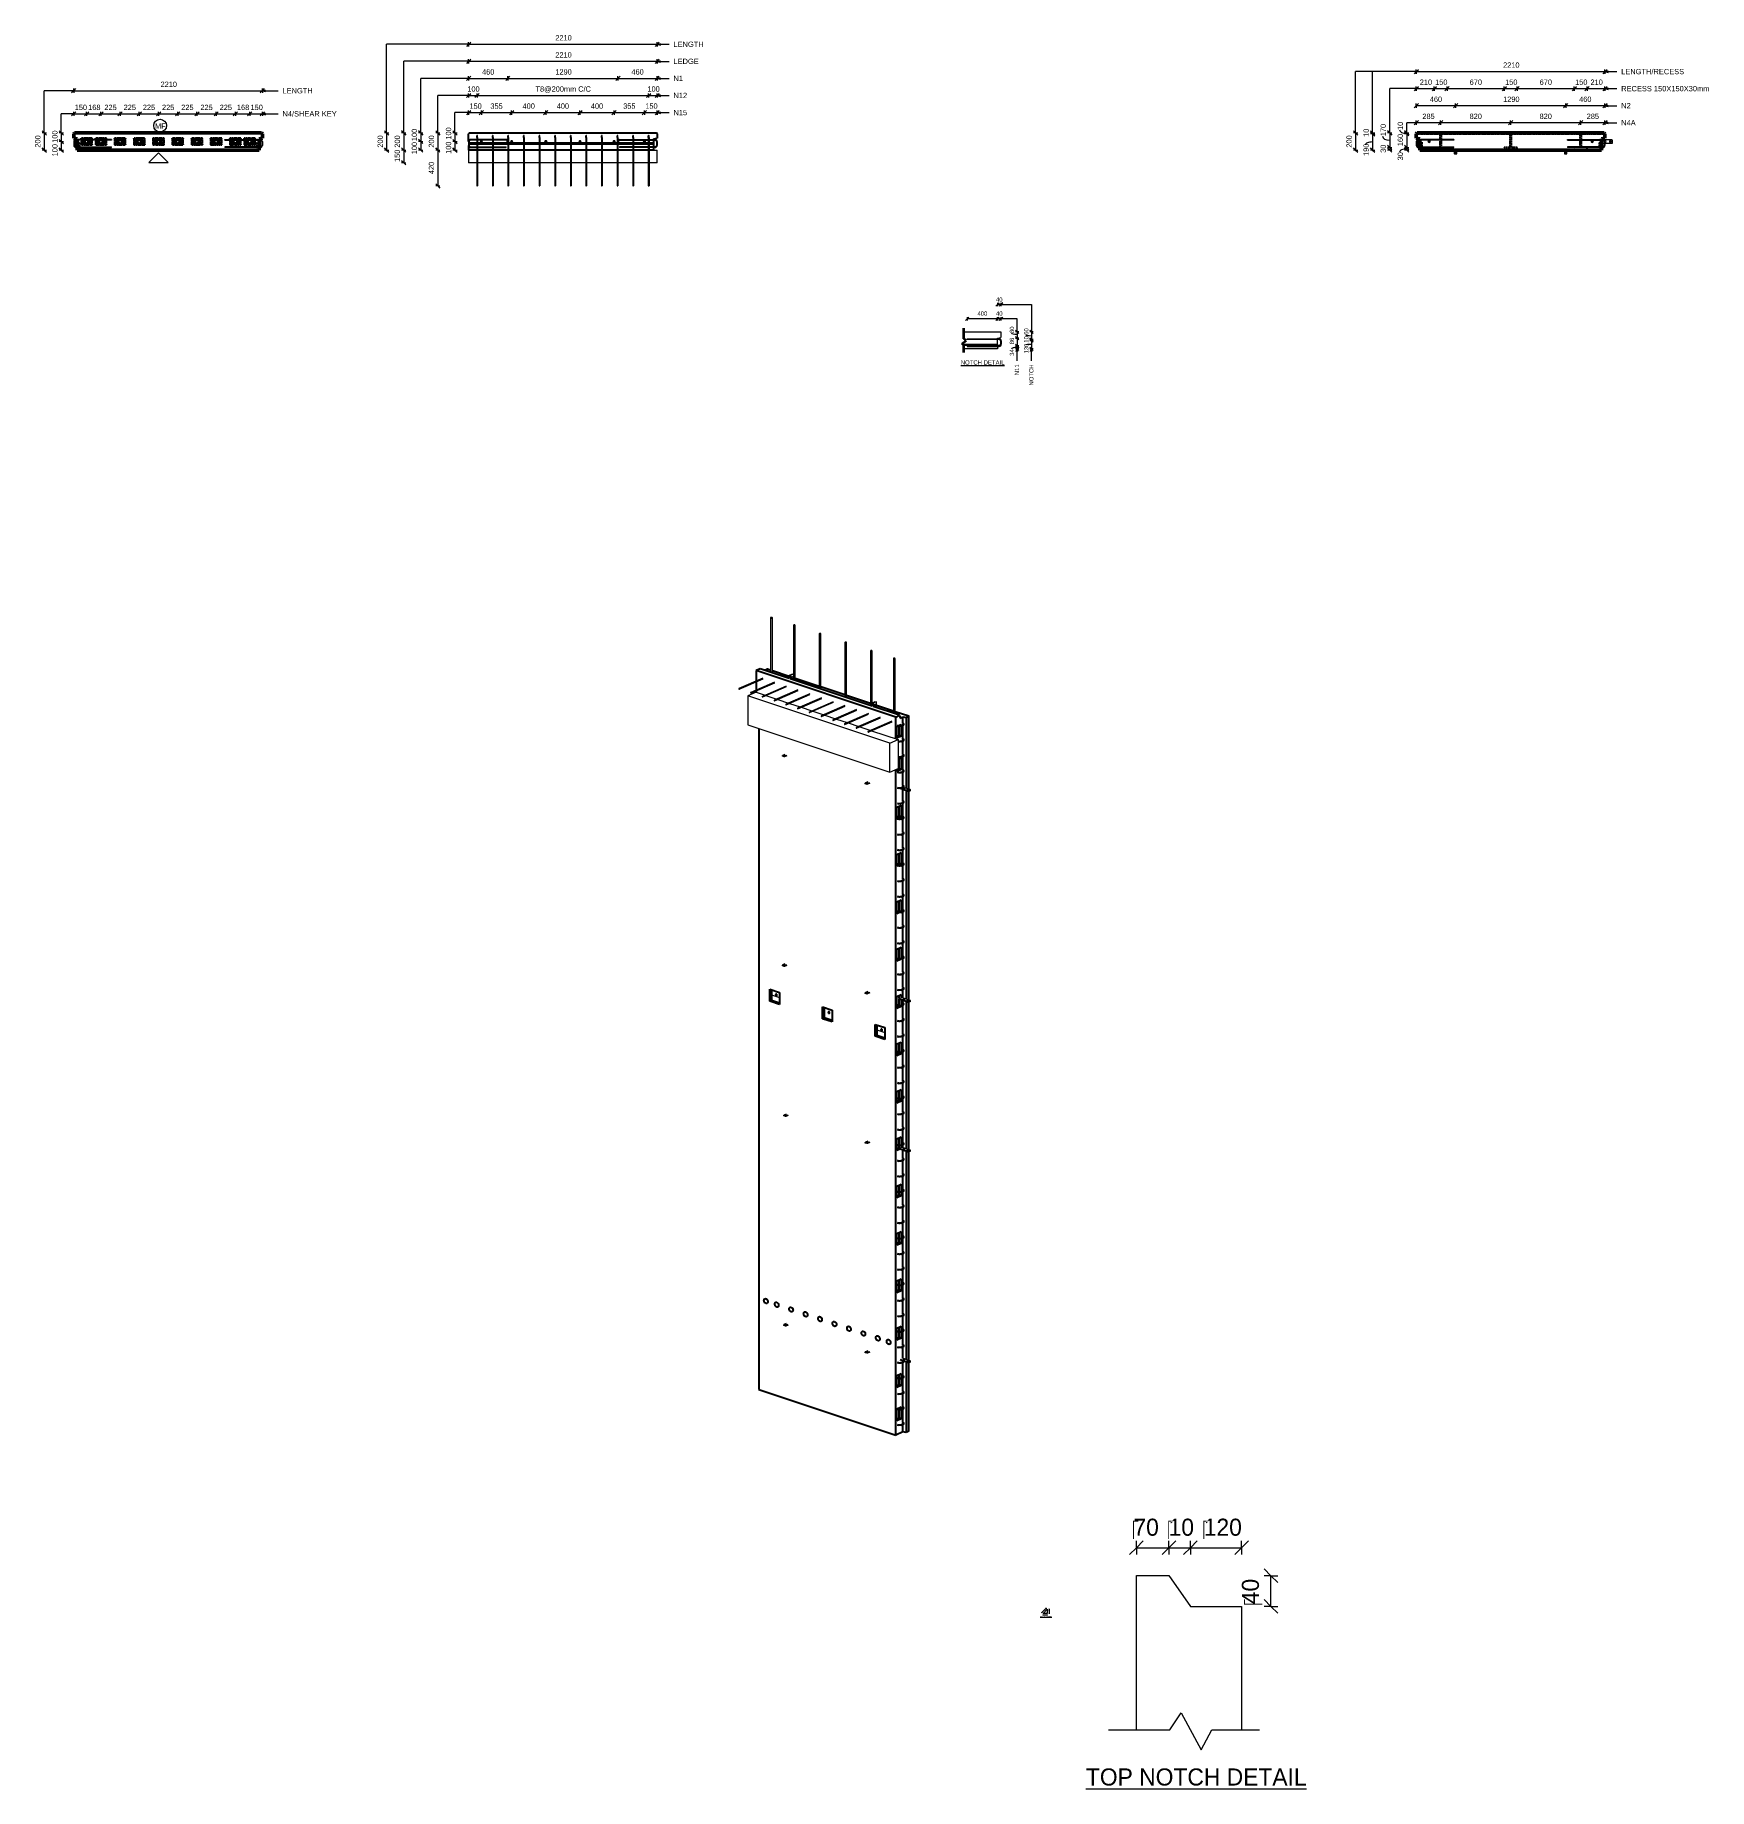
# Model space of a CAD drawing. Header units: millimetres. Extents: x -5423 to 14188, y 1067 to 21611.
import ezdxf

# ---------------------------------------------------------------- set-up
doc = ezdxf.new("R2010")
doc.units = ezdxf.units.MM
doc.linetypes.add('Dash', pattern=[6.36, 3.18, -3.18])
for name, color, linetype, lineweight in [('A-ANNO-DIMS', 211, 'Continuous', 9), ('A-ANNO-DIMS-25', 211, 'Continuous', 9), ('A-ANNO-DIMS-3', 211, 'Continuous', 9), ('A-ANNO-DIMS-80', 211, 'Continuous', 9), ('A-DETL', 90, 'Continuous', 18), ('A-DETL-MBND', 5, 'Continuous', 18), ('A-DETL-THIN', 151, 'Continuous', 18), ('A-GENM', 13, 'Continuous', 18), ('A-WALL', 113, 'Continuous', 25), ('A-WALL-HDLN', 110, 'Dash', 25), ('G-ANNO-TEXT', 231, 'Continuous', 9), ('S-BEAM', 12, 'Continuous', 18), ('S-RBAR', 171, 'Continuous', 18)]:
    doc.layers.add(name, color=color, linetype=linetype, lineweight=lineweight)
doc.styles.add('Arial', font='arial.ttf', dxfattribs={"height": 62.5})
doc.styles.add('Arial_1', font='arial.ttf', dxfattribs={"height": 50})
doc.styles.add('Arial_2', font='arial.ttf', dxfattribs={"height": 7.5})
doc.styles.add('Nirmala UI Semilight', font='NirmalaS.ttf', dxfattribs={"height": 62.5})
doc.styles.add('Nirmala UI Semilight_1', font='NirmalaS.ttf', dxfattribs={"height": 50})
doc.styles.add('Nirmala UI Semilight_2', font='NirmalaS.ttf', dxfattribs={"height": 7.5})
doc.styles.add('Nirmala UI Semilight_3', font='NirmalaS.ttf', dxfattribs={"height": 200})
doc.styles.add('Nirmala UI Semilight_4', font='NirmalaS.ttf', dxfattribs={"height": 200})
doc.dimstyles.new('Arrow_Filled_-_2_5_NI_UI', dxfattribs={"dimscale": 304.8, "dimtxt": 65.460247, "dimasz": 0.164042, "dimexe": 0.082021, "dimexo": 0.0625, "dimgap": 0.082021, "dimtad": 1, "dimdec": 0, "dimzin": 0, "dimdsep": 46, "dimtxsty": 'Nirmala UI Semilight', "dimblk1": 'OBLIQUE', "dimblk2": 'OBLIQUE', "dimsah": 1, "dimcen": 0.09, "dimazin": 0, "dimtfac": 1, "dimtdec": 4, "dimtix": 1, "dimtmove": 0, "dimatfit": 3, "dimfxl": 0.082021, "dimfxlon": 1, "dimtvp": 1, "dimtolj": 1, "dimtzin": 0, "dimarcsym": 2})
doc.dimstyles.new('Arrow_Filled_-_2_5_NI_UI_1', dxfattribs={"dimscale": 304.8, "dimtxt": 65.460247, "dimasz": 0.164042, "dimexe": 0.082021, "dimexo": 0.0625, "dimgap": 0.082021, "dimtad": 1, "dimdec": 0, "dimzin": 0, "dimdsep": 46, "dimtxsty": 'Nirmala UI Semilight', "dimblk1": 'OBLIQUE', "dimblk2": 'OBLIQUE', "dimsah": 1, "dimcen": 0.09, "dimazin": 0, "dimtfac": 1, "dimtdec": 4, "dimtix": 1, "dimtmove": 2, "dimatfit": 3, "dimfxl": 0.082021, "dimfxlon": 1, "dimtvp": 1, "dimtolj": 1, "dimtzin": 0, "dimarcsym": 2})
doc.dimstyles.new('Arrow_Filled_-_2_5_NI_UI_2', dxfattribs={"dimscale": 304.8, "dimtxt": 7.85523, "dimasz": 0.019685, "dimexe": 0.009843, "dimexo": 0.0625, "dimgap": 0.009843, "dimtad": 1, "dimdec": 0, "dimzin": 0, "dimdsep": 46, "dimtxsty": 'Nirmala UI Semilight_2', "dimblk1": 'OBLIQUE', "dimblk2": 'OBLIQUE', "dimsah": 1, "dimcen": 0.09, "dimazin": 0, "dimtfac": 1, "dimtdec": 4, "dimtix": 1, "dimtmove": 0, "dimatfit": 3, "dimfxl": 0.009843, "dimfxlon": 1, "dimtvp": 1, "dimtolj": 1, "dimtzin": 0, "dimarcsym": 2})
doc.dimstyles.new('Arrow_Filled_-_2_5_NI_UI_3', dxfattribs={"dimscale": 304.8, "dimtxt": 209.472789, "dimasz": 0.524934, "dimexe": 0.262467, "dimexo": 0.0625, "dimgap": 0.262467, "dimtad": 1, "dimdec": 0, "dimzin": 0, "dimdsep": 46, "dimtxsty": 'Nirmala UI Semilight_3', "dimblk1": 'OBLIQUE', "dimblk2": 'OBLIQUE', "dimsah": 1, "dimcen": 0.09, "dimazin": 0, "dimtfac": 1, "dimtdec": 4, "dimtix": 1, "dimtmove": 2, "dimatfit": 3, "dimfxl": 0.262467, "dimfxlon": 1, "dimtvp": 1, "dimtolj": 1, "dimtzin": 0, "dimarcsym": 2})
doc.dimstyles.new('Arrow_Filled_-_2_5_NI_UI_4', dxfattribs={"dimscale": 304.8, "dimtxt": 209.472789, "dimasz": 0.524934, "dimexe": 0.262467, "dimexo": 0.0625, "dimgap": 0.262467, "dimtad": 1, "dimdec": 0, "dimzin": 0, "dimdsep": 46, "dimtxsty": 'Nirmala UI Semilight_3', "dimblk1": 'OBLIQUE', "dimblk2": 'OBLIQUE', "dimsah": 1, "dimcen": 0.09, "dimazin": 0, "dimtfac": 1, "dimtdec": 4, "dimtix": 1, "dimtmove": 0, "dimatfit": 3, "dimfxl": 0.262467, "dimfxlon": 1, "dimtvp": 1, "dimtolj": 1, "dimtzin": 0, "dimarcsym": 2})
doc.dimstyles.new('Arrow_Filled_-_2_5_NI_UI_5', dxfattribs={"dimscale": 304.8, "dimtxt": 65.460247, "dimasz": 0.164042, "dimexe": 0.082021, "dimexo": 0.0625, "dimgap": 0.082021, "dimtad": 1, "dimdec": 0, "dimzin": 0, "dimdsep": 46, "dimtxsty": 'Nirmala UI Semilight', "dimblk1": 'OBLIQUE', "dimblk2": 'OBLIQUE', "dimsah": 1, "dimcen": 0.09, "dimazin": 0, "dimtfac": 1, "dimtdec": 4, "dimtix": 1, "dimtmove": 1, "dimatfit": 3, "dimfxl": 0.082021, "dimfxlon": 1, "dimtvp": 1, "dimtolj": 1, "dimtzin": 0, "dimarcsym": 2})

msp = doc.modelspace()

# ---------------------------------------------------------------- texts
at = {"layer": 'G-ANNO-TEXT', "color": 7, "attachment_point": 1}
for s, insert, char_height, width, style in [('LENGTH', (2056.5, 21535.2), 62.5, 428.903, 'Arial'), ('LEDGE', (2056.5, 21335.2), 62.5, 356.751, 'Arial'), ('LENGTH/RECESS', (13160.3, 21215.2), 62.5, 891.877, 'Arial'), ('LENGTH', (-2523.8, 20990.4), 62.5, 428.903, 'Arial'), ('N1', (2056.5, 21135.2), 62.5, 134.283, 'Arial'), ('RECESS 150X150X30mm', (13160.3, 21015.2), 62.5, 1248.628, 'Arial'), ('N12', (2056.5, 20935.2), 62.5, 192.405, 'Arial'), ('N2', (13160.3, 20815.2), 62.5, 134.283, 'Arial'), ('MF', (-4017.5, 20577.2), 62.5, 150.316, 'Arial'), ('N4/SHEAR KEY', (-2523.8, 20720.4), 62.5, 767.616, 'Arial'), ('N15', (2056.5, 20735.2), 62.5, 192.405, 'Arial'), ('N4A', (13160.3, 20615.2), 62.5, 204.43, 'Arial'), ('40', (5835.2, 18538), 50, 91.392, 'Nirmala UI Semilight_1'), ('400', (5618.7, 18374.4), 50, 136.287, 'Nirmala UI Semilight_1'), ('40', (5835.2, 18374.4), 50, 91.392, 'Nirmala UI Semilight_1'), ('\\LNOTCH DETAIL', (5422.9, 17801.3), 50, 622.11, 'Arial_1'), ('\\LTYPICAL CHAMFER DETAIL', (6352.2, 3087.5), 7.5, 166.911, 'Arial_2'), ('\\LTOP NOTCH DETAIL', (6889.1, 1307.2), 200, 2975.864, 'Nirmala UI Semilight_4')]:
    msp.add_mtext(s, dxfattribs=dict(at, insert=insert, char_height=char_height, width=width, style=style))
at = {"layer": 'G-ANNO-TEXT', "color": 7, "char_height": 50, "attachment_point": 1, "rotation": 90}
for s, insert, width, style in [('80', (5996.8, 18120.9), 89.789, 'Nirmala UI Semilight_1'), ('60', (6165.2, 18100.5), 89.789, 'Nirmala UI Semilight_1'), ('10', (6165.2, 18008.1), 76.962, 'Nirmala UI Semilight_1'), ('86', (5996.8, 17989.8), 89.789, 'Nirmala UI Semilight_1'), ('34', (5996.8, 17854.6), 91.392, 'Nirmala UI Semilight_1'), ('130', (6165.2, 17881.7), 121.856, 'Nirmala UI Semilight_1'), ('N11', (6056, 17627.6), 153.924, 'Arial_1'), ('NOTCH', (6224.4, 17506), 301.435, 'Arial_1')]:
    msp.add_mtext(s, dxfattribs=dict(at, insert=insert, width=width, style=style))

# ---------------------------------------------------------------- blocks, each defined once
blk = doc.blocks.new('RR spread anchor face based - RR-SA-7_5-260-1726841-Elevation Top1')
at = {"layer": 'A-GENM'}
for p, q in [((-4517, 20392), (-4517, 20395)), ((-4517, 20395), (-4507, 20395)), ((-4517, 20337), (-4517, 20392)), ((-4517, 20392), (-4507, 20392)), ((-4517, 20335), (-4517, 20337)), ((-4517, 20337), (-4507, 20337)), ((-4507, 20335), (-4517, 20335))]:
    blk.add_line(p, q, dxfattribs=at)
blk = doc.blocks.new('RR spread anchor face based - RR-SA-7_5-260-V1-Elevation Top1')
at = {"layer": 'A-GENM'}
for p, q in [((-3220, 20395), (-3211, 20395)), ((-3220, 20392), (-3211, 20392)), ((-3211, 20395), (-3211, 20392)), ((-3211, 20392), (-3211, 20337)), ((-3220, 20337), (-3211, 20337)), ((-3211, 20335), (-3220, 20335)), ((-3211, 20337), (-3211, 20335))]:
    blk.add_line(p, q, dxfattribs=at)
blk = doc.blocks.new('M_Rectangular Corbel - M_Rectangular Corbel-2619637-Elevation Top1')
at = {"layer": 'S-BEAM'}
for p, q in [((-4969, 20265), (-4969, 20115)), ((-2799, 20265), (-2759, 20265)), ((-2759, 20115), (-2759, 20265)), ((-4873, 20115), (-4969, 20115)), ((-4690, 20115), (-4865, 20115)), ((-4507, 20115), (-4682, 20115)), ((-4325, 20115), (-4499, 20115)), ((-4142, 20115), (-4317, 20115)), ((-3959, 20115), (-4134, 20115)), ((-3776, 20115), (-3951, 20115)), ((-3594, 20115), (-3768, 20115)), ((-3411, 20115), (-3586, 20115)), ((-3228, 20115), (-3403, 20115)), ((-3046, 20115), (-3220, 20115)), ((-2863, 20115), (-3038, 20115)), ((-2759, 20115), (-2855, 20115))]:
    blk.add_line(p, q, dxfattribs=at)
blk = doc.blocks.new('RR spread anchor face based - RR-SA-2_5-150-1876458-3D Ortho')
at = {"layer": 'A-GENM'}
for p, q in [((10884, 12851), (10882, 12849)), ((10882, 12849), (10901, 12843)), ((10882, 12840), (10882, 12849)), ((10901, 12834), (10882, 12840)), ((10910, 12863), (10884, 12851)), ((10897, 12852), (10901, 12854)), ((10901, 12843), (10906, 12844)), ((10901, 12834), (10901, 12843)), ((10906, 12835), (10901, 12834)), ((10906, 12844), (10933, 12855)), ((10933, 12846), (10906, 12835)), ((10906, 12844), (10906, 12835)), ((10911, 12851), (10907, 12849))]:
    blk.add_line(p, q, dxfattribs=at)
for points in [[(10895, 12851, 0), (10895, 12851, 0), (10896, 12852, 0), (10897, 12852, 0)], [(10907, 12849, 0), (10906, 12849, 0), (10904, 12848, 0), (10903, 12848, 0), (10901, 12848, 0), (10899, 12848, 0), (10897, 12849, 0), (10896, 12849, 0), (10895, 12850, 0), (10895, 12851, 0)], [(10901, 12854, 0), (10902, 12855, 0), (10904, 12855, 0), (10906, 12855, 0), (10907, 12855, 0), (10909, 12855, 0), (10911, 12854, 0), (10912, 12854, 0), (10913, 12853, 0), (10913, 12853, 0), (10913, 12852, 0), (10912, 12851, 0), (10911, 12851, 0)]]:
    blk.add_polyline3d(points, dxfattribs=at)
blk = doc.blocks.new('RR spread anchor face based - RR-SA-7_5-260-1726841-3D Ortho')
at = {"layer": 'A-GENM'}
for p, q in [((9991, 14107), (9992, 14112)), ((9991, 14074), (9991, 14107)), ((10003, 14103), (9991, 14107)), ((9992, 14112), (10029, 14128)), ((9992, 14112), (10004, 14108)), ((10004, 14108), (10003, 14103)), ((10003, 14103), (10003, 14070)), ((10040, 14124), (10004, 14108)), ((10014, 14077), (10014, 14081)), ((10019, 14093), (10019, 14094)), ((10019, 14089), (10019, 14093)), ((10029, 14128), (10040, 14124)), ((10031, 14089), (10031, 14085))]:
    blk.add_line(p, q, dxfattribs=at)
for points in [[(10014, 14081, 0), (10014, 14084, 0), (10015, 14088, 0), (10016, 14091, 0), (10018, 14093, 0), (10020, 14096, 0), (10023, 14097, 0), (10025, 14097, 0), (10027, 14097, 0), (10029, 14096, 0), (10030, 14094, 0), (10031, 14092, 0), (10031, 14089, 0)], [(10014, 14076, 0), (10015, 14077, 0), (10017, 14079, 0), (10018, 14082, 0), (10019, 14086, 0), (10019, 14089, 0)], [(10018, 14069, 0), (10016, 14070, 0), (10015, 14072, 0), (10014, 14074, 0), (10014, 14077, 0)], [(10031, 14085, 0), (10031, 14082, 0), (10030, 14078, 0), (10029, 14075, 0), (10027, 14073, 0), (10025, 14071, 0), (10023, 14069, 0), (10020, 14069, 0)]]:
    blk.add_polyline3d(points, dxfattribs=at)
blk = doc.blocks.new('RR spread anchor face based - RR-SA-7_5-260-V2-3D Ortho')
at = {"layer": 'A-GENM'}
for p, q in [((10962, 13784), (10963, 13789)), ((10962, 13751), (10962, 13784)), ((10974, 13780), (10962, 13784)), ((10963, 13789), (10999, 13805)), ((10963, 13789), (10975, 13785)), ((10975, 13785), (10974, 13780)), ((10974, 13780), (10974, 13747)), ((11011, 13801), (10975, 13785)), ((10990, 13770), (10990, 13771)), ((10990, 13766), (10990, 13770)), ((10999, 13805), (11011, 13801)), ((11002, 13766), (11002, 13762)), ((11013, 13797), (11011, 13801)), ((11013, 13734), (11013, 13797)), ((10985, 13754), (10985, 13758))]:
    blk.add_line(p, q, dxfattribs=at)
for points in [[(10985, 13758, 0), (10985, 13761, 0), (10986, 13765, 0), (10987, 13768, 0), (10989, 13770, 0), (10991, 13772, 0), (10993, 13774, 0), (10996, 13774, 0), (10998, 13774, 0), (10999, 13773, 0), (11001, 13771, 0), (11002, 13768, 0), (11002, 13766, 0)], [(10985, 13753, 0), (10986, 13754, 0), (10987, 13756, 0), (10989, 13759, 0), (10990, 13763, 0), (10990, 13766, 0)], [(10989, 13746, 0), (10987, 13747, 0), (10986, 13749, 0), (10985, 13751, 0), (10985, 13754, 0)], [(11002, 13762, 0), (11002, 13759, 0), (11001, 13755, 0), (10999, 13752, 0), (10998, 13750, 0), (10996, 13747, 0), (10993, 13746, 0), (10991, 13746, 0)]]:
    blk.add_polyline3d(points, dxfattribs=at)
blk = doc.blocks.new('Rebar Bar - Part 2227165887-431004-3D Ortho')
at = {"layer": 'S-RBAR'}
blk.add_polyline3d([(9634, 13340, 0), (9634, 13339, 0), (9634, 13338, 0), (9634, 13337, 0), (9634, 13337, 0), (9634, 13336, 0), (9634, 13335, 0)], dxfattribs=at)
blk = doc.blocks.new('Rebar Bar - Part 2227165887-V3-3D Ortho')
at = {"layer": 'S-RBAR'}
blk.add_polyline3d([(9635, 13158, 0), (9634, 13158, 0), (9634, 13157, 0), (9634, 13156, 0), (9634, 13155, 0), (9634, 13155, 0), (9634, 13154, 0), (9634, 13153, 0)], dxfattribs=at)
blk = doc.blocks.new('Rebar Bar - Part 3131074535-431004-3D Ortho')
at = {"layer": 'S-RBAR'}
blk.add_line((9782, 10370), (9875, 10339), dxfattribs=at)
blk = doc.blocks.new('Rebar Bar - Part 2227165887-V4-3D Ortho')
at = {"layer": 'S-RBAR'}
blk.add_polyline3d([(9634, 9154, 0), (9634, 9153, 0), (9634, 9152, 0), (9634, 9152, 0), (9634, 9151, 0), (9634, 9150, 0), (9634, 9150, 0), (9635, 9149, 0)], dxfattribs=at)
blk = doc.blocks.new('Rebar Bar - Part 3166313199-431004-3D Ortho')
at = {"layer": 'S-RBAR'}
for p, q in [((11314, 13544), (11327, 13539)), ((11330, 13547), (11316, 13551))]:
    blk.add_line(p, q, dxfattribs=at)
blk = doc.blocks.new('Rebar Bar - Part 2227165887-V5-3D Ortho')
at = {"layer": 'S-RBAR'}
for points in [[(11332, 13537, 0), (11332, 13537, 0), (11331, 13537, 0), (11331, 13537, 0), (11331, 13537, 0), (11331, 13537, 0), (11331, 13537, 0), (11331, 13537, 0), (11330, 13538, 0), (11330, 13538, 0), (11330, 13538, 0), (11329, 13538, 0), (11329, 13538, 0), (11328, 13539, 0), (11328, 13539, 0), (11327, 13539, 0), (11327, 13539, 0)], [(11332, 13537, 0), (11332, 13537, 0), (11332, 13537, 0), (11331, 13537, 0), (11331, 13537, 0), (11331, 13537, 0), (11331, 13537, 0), (11331, 13537, 0), (11331, 13537, 0), (11330, 13536, 0), (11330, 13536, 0), (11330, 13536, 0), (11329, 13536, 0), (11329, 13536, 0)], [(11332, 13528, 0), (11333, 13529, 0), (11333, 13529, 0), (11334, 13529, 0), (11335, 13530, 0), (11335, 13530, 0), (11336, 13530, 0), (11336, 13531, 0), (11337, 13531, 0), (11337, 13532, 0), (11337, 13532, 0), (11338, 13533, 0), (11338, 13533, 0), (11339, 13534, 0), (11339, 13534, 0), (11339, 13535, 0), (11339, 13536, 0), (11339, 13536, 0), (11339, 13537, 0), (11339, 13538, 0), (11339, 13538, 0), (11339, 13539, 0), (11339, 13540, 0), (11339, 13540, 0), (11338, 13541, 0), (11338, 13542, 0), (11337, 13542, 0), (11337, 13543, 0), (11337, 13543, 0), (11336, 13543, 0), (11336, 13544, 0), (11335, 13544, 0), (11334, 13545, 0), (11334, 13545, 0), (11333, 13545, 0), (11333, 13545, 0), (11332, 13546, 0), (11331, 13546, 0), (11331, 13546, 0), (11330, 13546, 0), (11330, 13547, 0)]]:
    blk.add_polyline3d(points, dxfattribs=at)
blk = doc.blocks.new('Rebar Bar - Part 981547073-431004-3D Ortho')
at = {"layer": 'S-RBAR'}
for p, q in [((11329, 13536), (11299, 13523)), ((11302, 13515), (11332, 13528))]:
    blk.add_line(p, q, dxfattribs=at)
blk = doc.blocks.new('Rebar Bar - Part 2227165887-V6-3D Ortho')
at = {"layer": 'S-RBAR'}
for points in [[(11302, 13515, 0), (11301, 13515, 0), (11301, 13515, 0), (11300, 13514, 0), (11299, 13514, 0), (11298, 13514, 0), (11298, 13514, 0), (11297, 13514, 0), (11296, 13513, 0), (11295, 13513, 0), (11295, 13513, 0), (11294, 13513, 0), (11293, 13513, 0), (11292, 13513, 0), (11291, 13513, 0), (11291, 13513, 0), (11290, 13512, 0), (11289, 13512, 0), (11288, 13512, 0), (11287, 13512, 0), (11286, 13512, 0), (11285, 13512, 0), (11285, 13512, 0), (11284, 13512, 0), (11283, 13512, 0), (11282, 13512, 0), (11281, 13512, 0), (11280, 13512, 0), (11279, 13513, 0), (11279, 13513, 0), (11278, 13513, 0), (11277, 13513, 0), (11276, 13513, 0), (11275, 13513, 0), (11275, 13513, 0), (11274, 13513, 0), (11273, 13514, 0), (11272, 13514, 0), (11272, 13514, 0), (11271, 13514, 0), (11271, 13514, 0)], [(11299, 13523, 0), (11298, 13522, 0), (11298, 13522, 0), (11297, 13522, 0), (11297, 13522, 0), (11296, 13522, 0), (11296, 13522, 0), (11295, 13521, 0), (11294, 13521, 0), (11294, 13521, 0), (11293, 13521, 0), (11293, 13521, 0), (11292, 13521, 0), (11291, 13521, 0), (11290, 13521, 0), (11290, 13520, 0), (11289, 13520, 0), (11288, 13520, 0), (11288, 13520, 0), (11287, 13520, 0), (11286, 13520, 0), (11285, 13520, 0), (11285, 13520, 0), (11284, 13520, 0), (11283, 13520, 0), (11282, 13520, 0), (11282, 13520, 0), (11281, 13520, 0), (11280, 13521, 0), (11280, 13521, 0), (11279, 13521, 0), (11278, 13521, 0), (11278, 13521, 0), (11277, 13521, 0), (11276, 13521, 0), (11276, 13521, 0), (11275, 13521, 0), (11274, 13522, 0), (11274, 13522, 0), (11273, 13522, 0), (11273, 13522, 0)]]:
    blk.add_polyline3d(points, dxfattribs=at)
blk = doc.blocks.new('Rebar Bar - Part 3131074535-V7-3D Ortho')
at = {"layer": 'S-RBAR'}
for p, q in [((11257, 13519), (11271, 13514)), ((11273, 13522), (11260, 13526))]:
    blk.add_line(p, q, dxfattribs=at)
blk = doc.blocks.new('Rebar Bar - Part 3131074535-V8-3D Ortho')
at = {"layer": 'S-RBAR'}
for p, q in [((11273, 13340), (11268, 13342)), ((11268, 13333), (11271, 13332))]:
    blk.add_line(p, q, dxfattribs=at)
blk = doc.blocks.new('Rebar Bar - Part 3131074535-V9-3D Ortho')
at = {"layer": 'S-RBAR'}
for p, q in [((11273, 12430), (11256, 12436)), ((11257, 12427), (11271, 12422))]:
    blk.add_line(p, q, dxfattribs=at)
blk = doc.blocks.new('Rebar Bar - Part 3131074535-V10-3D Ortho')
at = {"layer": 'S-RBAR'}
for p, q in [((11273, 11884), (11251, 11892)), ((11251, 11883), (11271, 11876))]:
    blk.add_line(p, q, dxfattribs=at)
blk = doc.blocks.new('Rebar Bar - Part 3166313199-V11-3D Ortho')
at = {"layer": 'S-RBAR'}
for p, q in [((11314, 11542), (11327, 11537)), ((11330, 11545), (11316, 11549))]:
    blk.add_line(p, q, dxfattribs=at)
blk = doc.blocks.new('Rebar Bar - Part 3131074535-V12-3D Ortho')
at = {"layer": 'S-RBAR'}
for p, q in [((11273, 11338), (11251, 11346)), ((11251, 11337), (11271, 11331))]:
    blk.add_line(p, q, dxfattribs=at)
blk = doc.blocks.new('Rebar Bar - Part 3131074535-V13-3D Ortho')
at = {"layer": 'S-RBAR'}
for p, q in [((11016, 9959), (11110, 9928)), ((11257, 9879), (11271, 9875)), ((11273, 9882), (11260, 9887))]:
    blk.add_line(p, q, dxfattribs=at)
blk = doc.blocks.new('Rebar Bar - Part 3166313199-V14-3D Ortho')
at = {"layer": 'S-RBAR'}
for p, q in [((11313, 6264), (11327, 6260)), ((11330, 6267), (11316, 6272))]:
    blk.add_line(p, q, dxfattribs=at)
blk = doc.blocks.new('Rebar Bar - Part 2227165887-V15-3D Ortho')
at = {"layer": 'S-RBAR'}
for points in [[(11331, 6076, 0), (11331, 6076, 0), (11331, 6075, 0), (11331, 6075, 0), (11331, 6075, 0), (11330, 6075, 0), (11330, 6075, 0), (11330, 6075, 0), (11329, 6074, 0), (11329, 6074, 0)], [(11332, 6075, 0), (11332, 6075, 0), (11331, 6075, 0), (11331, 6075, 0), (11331, 6076, 0), (11331, 6076, 0), (11331, 6076, 0)], [(11332, 6067, 0), (11333, 6067, 0), (11333, 6068, 0), (11334, 6068, 0), (11335, 6068, 0), (11335, 6069, 0), (11336, 6069, 0), (11336, 6069, 0), (11337, 6070, 0), (11337, 6070, 0), (11337, 6071, 0), (11338, 6071, 0), (11338, 6072, 0), (11339, 6072, 0), (11339, 6073, 0)]]:
    blk.add_polyline3d(points, dxfattribs=at)
blk = doc.blocks.new('Rebar Bar - Part 3131074535-V16-3D Ortho')
at = {"layer": 'S-RBAR'}
for p, q in [((11251, 5514), (11271, 5507)), ((11273, 5515), (11256, 5520))]:
    blk.add_line(p, q, dxfattribs=at)
blk = doc.blocks.new('RR spread anchor face based - RR-SA-2_5-150-V17-3D Ortho')
at = {"layer": 'A-GENM'}
for p, q in [((10884, 6188), (10882, 6186)), ((10882, 6186), (10901, 6180)), ((10882, 6177), (10882, 6186)), ((10901, 6171), (10882, 6177)), ((10910, 6200), (10884, 6188)), ((10897, 6189), (10901, 6191)), ((10901, 6180), (10906, 6181)), ((10901, 6171), (10901, 6180)), ((10906, 6171), (10901, 6171)), ((10906, 6181), (10933, 6192)), ((10933, 6183), (10906, 6171)), ((10906, 6181), (10906, 6171)), ((10911, 6187), (10907, 6186))]:
    blk.add_line(p, q, dxfattribs=at)
for points in [[(10895, 6188, 0), (10896, 6188, 0), (10897, 6189, 0)], [(10907, 6186, 0), (10906, 6185, 0), (10904, 6185, 0), (10903, 6185, 0), (10901, 6185, 0), (10899, 6185, 0), (10897, 6185, 0), (10896, 6186, 0), (10895, 6186, 0), (10895, 6187, 0)], [(10901, 6191, 0), (10902, 6191, 0), (10904, 6192, 0), (10906, 6192, 0), (10907, 6192, 0), (10909, 6191, 0), (10911, 6191, 0), (10912, 6191, 0), (10913, 6190, 0), (10913, 6189, 0), (10913, 6189, 0), (10912, 6188, 0), (10911, 6187, 0)]]:
    blk.add_polyline3d(points, dxfattribs=at)
blk = doc.blocks.new('Rebar Bar - Part 3643695667-431004-3D Ortho')
at = {"layer": 'S-RBAR'}
for p, q in [((11193, 13574), (10914, 13453)), ((10917, 13446), (11196, 13567))]:
    blk.add_line(p, q, dxfattribs=at)
for points in [[(10919, 13449, 0), (10919, 13450, 0), (10918, 13451, 0), (10918, 13452, 0), (10917, 13452, 0), (10917, 13453, 0), (10916, 13453, 0), (10915, 13454, 0), (10914, 13453, 0), (10914, 13453, 0), (10913, 13452, 0), (10913, 13452, 0), (10913, 13451, 0)], [(10913, 13451, 0), (10913, 13450, 0), (10913, 13449, 0), (10914, 13448, 0), (10914, 13447, 0), (10915, 13446, 0), (10916, 13446, 0), (10917, 13446, 0), (10917, 13446, 0), (10918, 13446, 0), (10918, 13447, 0), (10919, 13448, 0), (10919, 13449, 0)]]:
    blk.add_polyline3d(points, dxfattribs=at)
blk = doc.blocks.new('Rebar Bar - Part 3314717470-431004-3D Ortho')
at = {"layer": 'S-RBAR'}
for p, q in [((10944, 14397), (10944, 13757)), ((10964, 13789), (10964, 14397))]:
    blk.add_line(p, q, dxfattribs=at)
for points in [[(10946, 14400, 0), (10945, 14399, 0), (10944, 14398, 0), (10944, 14397, 0), (10944, 14396, 0), (10945, 14395, 0), (10947, 14394, 0), (10949, 14394, 0), (10952, 14394, 0), (10954, 14394, 0), (10957, 14394, 0), (10959, 14394, 0), (10961, 14395, 0)], [(10961, 14395, 0), (10963, 14396, 0), (10963, 14397, 0), (10964, 14398, 0), (10963, 14399, 0), (10962, 14399, 0), (10960, 14400, 0), (10958, 14401, 0), (10955, 14401, 0), (10953, 14401, 0), (10950, 14401, 0), (10948, 14401, 0), (10946, 14400, 0)]]:
    blk.add_polyline3d(points, dxfattribs=at)
blk = doc.blocks.new('Rebar Bar - Part 3314717470-V18-3D Ortho')
at = {"layer": 'S-RBAR'}
for p, q in [((10643, 14498), (10643, 13857)), ((10663, 13850), (10663, 14498))]:
    blk.add_line(p, q, dxfattribs=at)
for points in [[(10645, 14500, 0), (10644, 14499, 0), (10643, 14498, 0), (10643, 14497, 0), (10643, 14496, 0), (10644, 14495, 0), (10646, 14495, 0), (10648, 14494, 0), (10651, 14494, 0), (10653, 14494, 0), (10656, 14494, 0), (10658, 14494, 0), (10660, 14495, 0)], [(10660, 14495, 0), (10661, 14496, 0), (10662, 14497, 0), (10662, 14498, 0), (10662, 14499, 0), (10661, 14500, 0), (10659, 14500, 0), (10657, 14501, 0), (10654, 14501, 0), (10652, 14501, 0), (10649, 14501, 0), (10647, 14501, 0), (10645, 14500, 0)]]:
    blk.add_polyline3d(points, dxfattribs=at)
blk = doc.blocks.new('Rebar Bar - Part 2222163669-431004-3D Ortho')
at = {"layer": 'S-RBAR'}
for p, q in [((9773, 14787), (9773, 14146)), ((9793, 14140), (9793, 14787))]:
    blk.add_line(p, q, dxfattribs=at)
for points in [[(9775, 14789, 0), (9774, 14789, 0), (9773, 14788, 0), (9773, 14787, 0), (9773, 14786, 0), (9775, 14785, 0), (9776, 14784, 0), (9778, 14784, 0), (9781, 14783, 0), (9783, 14783, 0), (9786, 14783, 0), (9788, 14784, 0), (9790, 14784, 0)], [(9790, 14784, 0), (9792, 14785, 0), (9793, 14786, 0), (9793, 14787, 0), (9792, 14788, 0), (9791, 14789, 0), (9789, 14790, 0), (9787, 14790, 0), (9785, 14791, 0), (9782, 14791, 0), (9780, 14791, 0), (9777, 14790, 0), (9775, 14789, 0)]]:
    blk.add_polyline3d(points, dxfattribs=at)
blk = doc.blocks.new('Rebar Bar - Part 2904564288-431004-3D Ortho')
at = {"layer": 'S-RBAR'}
for p, q in [((11211, 14308), (11211, 13668)), ((11231, 13661), (11231, 14308))]:
    blk.add_line(p, q, dxfattribs=at)
for points in [[(11213, 14311, 0), (11212, 14310, 0), (11211, 14309, 0), (11211, 14308, 0), (11212, 14307, 0), (11213, 14306, 0), (11214, 14305, 0), (11217, 14305, 0), (11219, 14305, 0), (11222, 14305, 0), (11224, 14305, 0), (11227, 14305, 0), (11229, 14306, 0)], [(11229, 14306, 0), (11230, 14307, 0), (11231, 14308, 0), (11231, 14309, 0), (11230, 14310, 0), (11229, 14310, 0), (11228, 14311, 0), (11225, 14312, 0), (11223, 14312, 0), (11220, 14312, 0), (11218, 14312, 0), (11215, 14311, 0), (11213, 14311, 0)]]:
    blk.add_polyline3d(points, dxfattribs=at)
blk = doc.blocks.new('M_Rectangular Corbel - M_Rectangular Corbel-2619637-3D Ortho')
at = {"layer": 'S-BEAM'}
for p, q in [((9604, 13913), (9506, 13870)), ((9506, 13870), (9506, 13532)), ((11169, 13316), (9506, 13870)), ((9604, 13913), (9707, 13879)), ((9718, 13875), (9844, 13833)), ((9856, 13829), (9982, 13787)), ((9993, 13783), (10119, 13741)), ((10131, 13737), (10257, 13695)), ((10268, 13692), (10395, 13650)), ((10406, 13646), (10532, 13604)), ((10543, 13600), (10670, 13558)), ((9506, 13532), (11169, 12979)), ((10681, 13554), (10807, 13512)), ((10818, 13509), (10945, 13467)), ((10956, 13463), (11268, 13359)), ((11169, 13316), (11268, 13359)), ((11268, 13359), (11268, 13021)), ((11169, 12979), (11169, 13316)), ((11169, 12979), (11268, 13021))]:
    blk.add_line(p, q, dxfattribs=at)
blk = doc.blocks.new('RR spread anchor face based - RR-SA-4_0-180-1726831-3D Ortho')
at = {"layer": 'A-GENM'}
for p, q in [((11290, 6101), (11382, 6070)), ((11382, 6059), (11290, 6089)), ((11408, 6081), (11317, 6112)), ((11331, 6093), (11328, 6094)), ((11339, 6099), (11342, 6098)), ((11376, 6077), (11373, 6078)), ((11382, 6070), (11388, 6069)), ((11382, 6059), (11382, 6070)), ((11388, 6058), (11382, 6059)), ((11385, 6084), (11388, 6083)), ((11388, 6069), (11411, 6079)), ((11388, 6058), (11388, 6069)), ((11411, 6068), (11388, 6058)), ((11411, 6079), (11408, 6081)), ((11411, 6068), (11411, 6079))]:
    blk.add_line(p, q, dxfattribs=at)
for points in [[(11325, 6096, 0), (11325, 6097, 0), (11325, 6098, 0), (11327, 6098, 0), (11329, 6099, 0), (11331, 6099, 0), (11333, 6100, 0), (11335, 6100, 0), (11338, 6099, 0), (11339, 6099, 0)], [(11328, 6094, 0), (11326, 6094, 0), (11325, 6095, 0), (11325, 6096, 0)], [(11342, 6098, 0), (11344, 6097, 0), (11345, 6096, 0), (11346, 6095, 0), (11345, 6095, 0), (11345, 6094, 0), (11343, 6093, 0), (11342, 6092, 0), (11339, 6092, 0), (11337, 6092, 0), (11335, 6092, 0), (11333, 6092, 0), (11331, 6093, 0)], [(11370, 6081, 0), (11370, 6082, 0), (11371, 6083, 0), (11373, 6083, 0), (11374, 6084, 0), (11376, 6084, 0), (11379, 6084, 0), (11381, 6084, 0), (11383, 6084, 0), (11385, 6084, 0)], [(11373, 6078, 0), (11372, 6079, 0), (11371, 6080, 0), (11370, 6081, 0)], [(11388, 6083, 0), (11390, 6082, 0), (11391, 6081, 0), (11391, 6080, 0), (11391, 6079, 0), (11390, 6078, 0), (11389, 6078, 0), (11387, 6077, 0), (11385, 6077, 0), (11383, 6077, 0), (11381, 6077, 0), (11378, 6077, 0), (11376, 6077, 0)]]:
    blk.add_polyline3d(points, dxfattribs=at)
blk = doc.blocks.new('RR spread anchor face based - RR-SA-4_0-180-V19-3D Ortho')
at = {"layer": 'A-GENM'}
for p, q in [((11382, 12750), (11290, 12781)), ((11303, 12788), (11382, 12761)), ((11318, 12803), (11317, 12803)), ((11331, 12784), (11328, 12785)), ((11408, 12773), (11329, 12799)), ((11339, 12790), (11342, 12789)), ((11376, 12769), (11373, 12770)), ((11382, 12761), (11388, 12761)), ((11382, 12750), (11382, 12761)), ((11388, 12749), (11382, 12750)), ((11385, 12775), (11388, 12774)), ((11388, 12761), (11411, 12771)), ((11388, 12749), (11388, 12761)), ((11411, 12759), (11388, 12749)), ((11411, 12771), (11408, 12773)), ((11411, 12759), (11411, 12771))]:
    blk.add_line(p, q, dxfattribs=at)
for points in [[(11325, 12787, 0), (11325, 12788, 0), (11325, 12789, 0), (11327, 12790, 0), (11329, 12790, 0), (11331, 12791, 0), (11333, 12791, 0), (11335, 12791, 0), (11338, 12790, 0), (11339, 12790, 0)], [(11328, 12785, 0), (11326, 12785, 0), (11325, 12786, 0), (11325, 12787, 0)], [(11342, 12789, 0), (11344, 12788, 0), (11345, 12787, 0), (11346, 12787, 0), (11345, 12786, 0), (11345, 12785, 0), (11343, 12784, 0), (11342, 12784, 0), (11339, 12783, 0), (11337, 12783, 0), (11335, 12783, 0), (11333, 12783, 0), (11331, 12784, 0)], [(11370, 12772, 0), (11370, 12773, 0), (11371, 12774, 0), (11373, 12774, 0), (11374, 12775, 0), (11376, 12775, 0), (11379, 12776, 0), (11381, 12775, 0), (11383, 12775, 0), (11385, 12775, 0)], [(11373, 12770, 0), (11372, 12770, 0), (11371, 12771, 0), (11370, 12772, 0)], [(11388, 12774, 0), (11390, 12773, 0), (11391, 12772, 0), (11391, 12771, 0), (11391, 12770, 0), (11390, 12770, 0), (11389, 12769, 0), (11387, 12768, 0), (11385, 12768, 0), (11383, 12768, 0), (11381, 12768, 0), (11378, 12768, 0), (11376, 12769, 0)]]:
    blk.add_polyline3d(points, dxfattribs=at)
blk = doc.blocks.new('RR spread anchor face based - RR-SA-4_0-180-V20-3D Ortho')
at = {"layer": 'A-GENM'}
for p, q in [((11274, 8575), (11382, 8539)), ((11382, 8528), (11290, 8559)), ((11408, 8551), (11317, 8581)), ((11331, 8562), (11328, 8563)), ((11339, 8568), (11342, 8567)), ((11376, 8547), (11373, 8548)), ((11382, 8539), (11388, 8539)), ((11382, 8528), (11382, 8539)), ((11388, 8528), (11382, 8528)), ((11385, 8553), (11388, 8552)), ((11388, 8539), (11411, 8549)), ((11388, 8528), (11388, 8539)), ((11411, 8538), (11388, 8528)), ((11411, 8549), (11408, 8551)), ((11411, 8538), (11411, 8549))]:
    blk.add_line(p, q, dxfattribs=at)
for points in [[(11325, 8566, 0), (11325, 8566, 0), (11325, 8567, 0), (11327, 8568, 0), (11329, 8568, 0), (11331, 8569, 0), (11333, 8569, 0), (11335, 8569, 0), (11338, 8569, 0), (11339, 8568, 0)], [(11328, 8563, 0), (11326, 8564, 0), (11325, 8564, 0), (11325, 8565, 0)], [(11342, 8567, 0), (11344, 8566, 0), (11345, 8566, 0), (11346, 8565, 0), (11345, 8564, 0), (11345, 8563, 0), (11343, 8562, 0), (11342, 8562, 0), (11339, 8561, 0), (11337, 8561, 0), (11335, 8561, 0), (11333, 8561, 0), (11331, 8562, 0)], [(11370, 8550, 0), (11370, 8551, 0), (11371, 8552, 0), (11373, 8553, 0), (11374, 8553, 0), (11376, 8554, 0), (11379, 8554, 0), (11381, 8554, 0), (11383, 8553, 0), (11385, 8553, 0)], [(11373, 8548, 0), (11372, 8548, 0), (11371, 8549, 0), (11370, 8550, 0)], [(11388, 8552, 0), (11390, 8551, 0), (11391, 8550, 0), (11391, 8550, 0), (11391, 8549, 0), (11390, 8548, 0), (11389, 8547, 0), (11387, 8546, 0), (11385, 8546, 0), (11383, 8546, 0), (11381, 8546, 0), (11378, 8546, 0), (11376, 8547, 0)]]:
    blk.add_polyline3d(points, dxfattribs=at)
blk = doc.blocks.new('RR spread anchor face based - RR-SA-4_0-180-V21-3D Ortho')
at = {"layer": 'A-GENM'}
for p, q in [((11271, 10329), (11382, 10292)), ((11382, 10281), (11271, 10318)), ((11408, 10303), (11317, 10334)), ((11331, 10314), (11328, 10315)), ((11339, 10321), (11342, 10320)), ((11376, 10299), (11373, 10300)), ((11382, 10292), (11388, 10291)), ((11382, 10281), (11382, 10292)), ((11388, 10280), (11382, 10281)), ((11385, 10305), (11388, 10304)), ((11388, 10291), (11411, 10301)), ((11388, 10280), (11388, 10291)), ((11411, 10290), (11388, 10280)), ((11411, 10301), (11408, 10303)), ((11411, 10290), (11411, 10301))]:
    blk.add_line(p, q, dxfattribs=at)
for points in [[(11325, 10318, 0), (11325, 10319, 0), (11325, 10320, 0), (11327, 10320, 0), (11329, 10321, 0), (11331, 10321, 0), (11333, 10321, 0), (11335, 10321, 0), (11338, 10321, 0), (11339, 10321, 0)], [(11328, 10315, 0), (11326, 10316, 0), (11325, 10317, 0), (11325, 10318, 0)], [(11342, 10320, 0), (11344, 10319, 0), (11345, 10318, 0), (11346, 10317, 0), (11345, 10316, 0), (11345, 10316, 0), (11343, 10315, 0), (11342, 10314, 0), (11339, 10314, 0), (11337, 10314, 0), (11335, 10314, 0), (11333, 10314, 0), (11331, 10314, 0)], [(11370, 10303, 0), (11370, 10304, 0), (11371, 10304, 0), (11373, 10305, 0), (11374, 10306, 0), (11376, 10306, 0), (11379, 10306, 0), (11381, 10306, 0), (11383, 10306, 0), (11385, 10305, 0)], [(11373, 10300, 0), (11372, 10301, 0), (11371, 10302, 0), (11370, 10303, 0)], [(11388, 10304, 0), (11390, 10304, 0), (11391, 10303, 0), (11391, 10302, 0), (11391, 10301, 0), (11390, 10300, 0), (11389, 10300, 0), (11387, 10299, 0), (11385, 10299, 0), (11383, 10298, 0), (11381, 10298, 0), (11378, 10299, 0), (11376, 10299, 0)]]:
    blk.add_polyline3d(points, dxfattribs=at)
blk = doc.blocks.new('RR spread anchor face based - RR-SA-2_5-150-1876458-Elevation Top1 Copy 1')
at = {"layer": 'A-GENM'}
for p, q in [((-3234, 20265), (-3234, 20225)), ((-3234, 20225), (-3231, 20220)), ((-3231, 20220), (-3206, 20220)), ((-3226, 20235), (-3226, 20241)), ((-3212, 20241), (-3212, 20235)), ((-3206, 20220), (-3204, 20225)), ((-3204, 20225), (-3204, 20265))]:
    blk.add_line(p, q, dxfattribs=at)
for centre, start, end in [((-3219, 20241), 0, 180), ((-3219, 20235), 180, 0)]:
    blk.add_arc(centre, 7, start, end, dxfattribs=at)
blk = doc.blocks.new('RR spread anchor face based - RR-SA-4_0-180-1726831-Elevation Top1 Copy 1')
at = {"layer": 'A-GENM'}
for p, q in [((-2799, 20345), (-2767, 20345)), ((-2677, 20385), (-2770, 20385)), ((-2759, 20374), (-2755, 20374)), ((-2755, 20356), (-2759, 20356)), ((-2759, 20345), (-2677, 20345)), ((-2698, 20374), (-2694, 20374)), ((-2694, 20356), (-2698, 20356)), ((-2672, 20382), (-2677, 20385)), ((-2677, 20345), (-2672, 20347)), ((-2672, 20347), (-2672, 20382))]:
    blk.add_line(p, q, dxfattribs=at)
for centre, start, end in [((-2759, 20365), 160.105, 206.5671), ((-2759, 20365), 90, 102.0466), ((-2755, 20365), 270, 90), ((-2698, 20365), 90, 270), ((-2694, 20365), 270, 90)]:
    blk.add_arc(centre, 9, start, end, dxfattribs=at)
blk = doc.blocks.new('DIMBLOCK1-Elevation Top')
at = {"layer": 'A-ANNO-DIMS-25'}
for p, q in [((-4969, 20959), (-4994, 20934)), ((-4969, 20959), (-4944, 20984)), ((-4969, 20959), (-4969, 20984)), ((-4969, 20959), (-2759, 20959)), ((-4969, 20959), (-4969, 20934)), ((-2759, 20959), (-2784, 20934)), ((-2759, 20959), (-2734, 20984)), ((-2759, 20959), (-2759, 20984)), ((-2759, 20959), (-2759, 20934))]:
    blk.add_line(p, q, dxfattribs=at)
at = {"layer": 'A-ANNO-DIMS-25', "color": 0, "insert": (-3952, 21066), "char_height": 62.5, "width": 211.38, "attachment_point": 1, "line_spacing_factor": 1.142579, "style": 'Nirmala UI Semilight'}
blk.add_mtext('2210', dxfattribs=at)
blk = doc.blocks.new('_Oblique')
at = {"color": 0, "linetype": 'ByBlock', "lineweight": -2}
blk.add_line((-0.5, -0.5), (0.5, 0.5), dxfattribs=at)
blk = doc.blocks.new('DIMBLOCK2-Elevation Top')
at = {"layer": 'A-ANNO-DIMS-25'}
for p, q in [((-4969, 20689), (-4994, 20664)), ((-4969, 20689), (-4944, 20714)), ((-4969, 20689), (-4969, 20714)), ((-4969, 20689), (-4819, 20689)), ((-4969, 20689), (-4969, 20664)), ((-4819, 20689), (-4844, 20664)), ((-4819, 20689), (-4794, 20714)), ((-4819, 20689), (-4819, 20714)), ((-4819, 20689), (-4819, 20664))]:
    blk.add_line(p, q, dxfattribs=at)
at = {"layer": 'A-ANNO-DIMS-25', "color": 0, "insert": (-4958, 20796), "char_height": 62.5, "width": 154.25, "attachment_point": 1, "line_spacing_factor": 1.142579, "style": 'Nirmala UI Semilight'}
blk.add_mtext('150', dxfattribs=at)
blk = doc.blocks.new('DIMBLOCK3-Elevation Top')
at = {"layer": 'A-ANNO-DIMS-25'}
for p, q in [((-4819, 20689), (-4844, 20664)), ((-4819, 20689), (-4794, 20714)), ((-4819, 20689), (-4819, 20714)), ((-4819, 20689), (-4651, 20689)), ((-4819, 20689), (-4819, 20664)), ((-4651, 20689), (-4676, 20664)), ((-4651, 20689), (-4626, 20714)), ((-4651, 20689), (-4651, 20714)), ((-4651, 20689), (-4651, 20664))]:
    blk.add_line(p, q, dxfattribs=at)
at = {"layer": 'A-ANNO-DIMS-25', "color": 0, "insert": (-4800, 20796), "char_height": 62.5, "width": 154.25, "attachment_point": 1, "line_spacing_factor": 1.142579, "style": 'Nirmala UI Semilight'}
blk.add_mtext('168', dxfattribs=at)
blk = doc.blocks.new('DIMBLOCK4-Elevation Top')
at = {"layer": 'A-ANNO-DIMS-25'}
for p, q in [((-4651, 20689), (-4676, 20664)), ((-4651, 20689), (-4626, 20714)), ((-4651, 20689), (-4651, 20714)), ((-4651, 20689), (-4426, 20689)), ((-4651, 20689), (-4651, 20664)), ((-4426, 20689), (-4451, 20664)), ((-4426, 20689), (-4401, 20714)), ((-4426, 20689), (-4426, 20714)), ((-4426, 20689), (-4426, 20664))]:
    blk.add_line(p, q, dxfattribs=at)
at = {"layer": 'A-ANNO-DIMS-25', "color": 0, "insert": (-4610, 20796), "char_height": 62.5, "width": 171.39, "attachment_point": 1, "line_spacing_factor": 1.142579, "style": 'Nirmala UI Semilight'}
blk.add_mtext('225', dxfattribs=at)
blk = doc.blocks.new('DIMBLOCK5-Elevation Top')
at = {"layer": 'A-ANNO-DIMS-25'}
for p, q in [((-4426, 20689), (-4451, 20664)), ((-4426, 20689), (-4401, 20714)), ((-4426, 20689), (-4426, 20714)), ((-4426, 20689), (-4201, 20689)), ((-4426, 20689), (-4426, 20664)), ((-4201, 20689), (-4226, 20664)), ((-4201, 20689), (-4176, 20714)), ((-4201, 20689), (-4201, 20714)), ((-4201, 20689), (-4201, 20664))]:
    blk.add_line(p, q, dxfattribs=at)
at = {"layer": 'A-ANNO-DIMS-25', "color": 0, "insert": (-4385, 20796), "char_height": 62.5, "width": 171.39, "attachment_point": 1, "line_spacing_factor": 1.142579, "style": 'Nirmala UI Semilight'}
blk.add_mtext('225', dxfattribs=at)
blk = doc.blocks.new('DIMBLOCK6-Elevation Top')
at = {"layer": 'A-ANNO-DIMS-25'}
for p, q in [((-4201, 20689), (-4226, 20664)), ((-4201, 20689), (-4176, 20714)), ((-4201, 20689), (-4201, 20714)), ((-4201, 20689), (-3976, 20689)), ((-4201, 20689), (-4201, 20664)), ((-3976, 20689), (-4001, 20664)), ((-3976, 20689), (-3951, 20714)), ((-3976, 20689), (-3976, 20714)), ((-3976, 20689), (-3976, 20664))]:
    blk.add_line(p, q, dxfattribs=at)
at = {"layer": 'A-ANNO-DIMS-25', "color": 0, "insert": (-4160, 20796), "char_height": 62.5, "width": 171.39, "attachment_point": 1, "line_spacing_factor": 1.142579, "style": 'Nirmala UI Semilight'}
blk.add_mtext('225', dxfattribs=at)
blk = doc.blocks.new('DIMBLOCK7-Elevation Top')
at = {"layer": 'A-ANNO-DIMS-25'}
for p, q in [((-3976, 20689), (-4001, 20664)), ((-3976, 20689), (-3951, 20714)), ((-3976, 20689), (-3976, 20714)), ((-3976, 20689), (-3751, 20689)), ((-3976, 20689), (-3976, 20664)), ((-3751, 20689), (-3776, 20664)), ((-3751, 20689), (-3726, 20714)), ((-3751, 20689), (-3751, 20714)), ((-3751, 20689), (-3751, 20664))]:
    blk.add_line(p, q, dxfattribs=at)
at = {"layer": 'A-ANNO-DIMS-25', "color": 0, "insert": (-3935, 20796), "char_height": 62.5, "width": 171.39, "attachment_point": 1, "line_spacing_factor": 1.142579, "style": 'Nirmala UI Semilight'}
blk.add_mtext('225', dxfattribs=at)
blk = doc.blocks.new('DIMBLOCK8-Elevation Top')
at = {"layer": 'A-ANNO-DIMS-25'}
for p, q in [((-3751, 20689), (-3776, 20664)), ((-3751, 20689), (-3726, 20714)), ((-3751, 20689), (-3751, 20714)), ((-3751, 20689), (-3526, 20689)), ((-3751, 20689), (-3751, 20664)), ((-3526, 20689), (-3551, 20664)), ((-3526, 20689), (-3501, 20714)), ((-3526, 20689), (-3526, 20714)), ((-3526, 20689), (-3526, 20664))]:
    blk.add_line(p, q, dxfattribs=at)
at = {"layer": 'A-ANNO-DIMS-25', "color": 0, "insert": (-3710, 20796), "char_height": 62.5, "width": 171.39, "attachment_point": 1, "line_spacing_factor": 1.142579, "style": 'Nirmala UI Semilight'}
blk.add_mtext('225', dxfattribs=at)
blk = doc.blocks.new('DIMBLOCK9-Elevation Top')
at = {"layer": 'A-ANNO-DIMS-25'}
for p, q in [((-3526, 20689), (-3551, 20664)), ((-3526, 20689), (-3501, 20714)), ((-3526, 20689), (-3526, 20714)), ((-3526, 20689), (-3301, 20689)), ((-3526, 20689), (-3526, 20664)), ((-3301, 20689), (-3326, 20664)), ((-3301, 20689), (-3276, 20714)), ((-3301, 20689), (-3301, 20714)), ((-3301, 20689), (-3301, 20664))]:
    blk.add_line(p, q, dxfattribs=at)
at = {"layer": 'A-ANNO-DIMS-25', "color": 0, "insert": (-3485, 20796), "char_height": 62.5, "width": 171.39, "attachment_point": 1, "line_spacing_factor": 1.142579, "style": 'Nirmala UI Semilight'}
blk.add_mtext('225', dxfattribs=at)
blk = doc.blocks.new('DIMBLOCK10-Elevation Top')
at = {"layer": 'A-ANNO-DIMS-25'}
for p, q in [((-3301, 20689), (-3326, 20664)), ((-3301, 20689), (-3276, 20714)), ((-3301, 20689), (-3301, 20714)), ((-3301, 20689), (-3076, 20689)), ((-3301, 20689), (-3301, 20664)), ((-3076, 20689), (-3101, 20664)), ((-3076, 20689), (-3051, 20714)), ((-3076, 20689), (-3076, 20714)), ((-3076, 20689), (-3076, 20664))]:
    blk.add_line(p, q, dxfattribs=at)
at = {"layer": 'A-ANNO-DIMS-25', "color": 0, "insert": (-3260, 20796), "char_height": 62.5, "width": 171.39, "attachment_point": 1, "line_spacing_factor": 1.142579, "style": 'Nirmala UI Semilight'}
blk.add_mtext('225', dxfattribs=at)
blk = doc.blocks.new('DIMBLOCK11-Elevation Top')
at = {"layer": 'A-ANNO-DIMS-25'}
for p, q in [((-3076, 20689), (-3101, 20664)), ((-3076, 20689), (-3051, 20714)), ((-3076, 20689), (-3076, 20714)), ((-3076, 20689), (-2908, 20689)), ((-3076, 20689), (-3076, 20664)), ((-2908, 20689), (-2933, 20664)), ((-2908, 20689), (-2883, 20714)), ((-2908, 20689), (-2908, 20714)), ((-2908, 20689), (-2908, 20664))]:
    blk.add_line(p, q, dxfattribs=at)
at = {"layer": 'A-ANNO-DIMS-25', "color": 0, "insert": (-3057, 20796), "char_height": 62.5, "width": 154.25, "attachment_point": 1, "line_spacing_factor": 1.142579, "style": 'Nirmala UI Semilight'}
blk.add_mtext('168', dxfattribs=at)
blk = doc.blocks.new('DIMBLOCK12-Elevation Top')
at = {"layer": 'A-ANNO-DIMS-25'}
for p, q in [((-2908, 20689), (-2933, 20664)), ((-2908, 20689), (-2883, 20714)), ((-2908, 20689), (-2908, 20714)), ((-2908, 20689), (-2759, 20689)), ((-2908, 20689), (-2908, 20664)), ((-2759, 20689), (-2784, 20664)), ((-2759, 20689), (-2734, 20714)), ((-2759, 20689), (-2759, 20714)), ((-2759, 20689), (-2759, 20664))]:
    blk.add_line(p, q, dxfattribs=at)
at = {"layer": 'A-ANNO-DIMS-25', "color": 0, "insert": (-2898, 20796), "char_height": 62.5, "width": 154.25, "attachment_point": 1, "line_spacing_factor": 1.142579, "style": 'Nirmala UI Semilight'}
blk.add_mtext('150', dxfattribs=at)
blk = doc.blocks.new('DIMBLOCK13-Elevation Top')
at = {"layer": 'A-ANNO-DIMS-25'}
for p, q in [((-5315, 20465), (-5340, 20490)), ((-5315, 20465), (-5340, 20465)), ((-5315, 20465), (-5315, 20265)), ((-5315, 20465), (-5290, 20440)), ((-5315, 20465), (-5290, 20465)), ((-5315, 20265), (-5340, 20290)), ((-5315, 20265), (-5340, 20265)), ((-5315, 20265), (-5290, 20240)), ((-5315, 20265), (-5290, 20265))]:
    blk.add_line(p, q, dxfattribs=at)
at = {"layer": 'A-ANNO-DIMS-25', "color": 0, "insert": (-5422, 20293), "char_height": 62.5, "width": 171.39, "attachment_point": 1, "rotation": 90, "line_spacing_factor": 1.142579, "style": 'Nirmala UI Semilight'}
blk.add_mtext('200', dxfattribs=at)
blk = doc.blocks.new('DIMBLOCK14-Elevation Top')
at = {"layer": 'A-ANNO-DIMS-25'}
for p, q in [((-5115, 20465), (-5140, 20490)), ((-5115, 20465), (-5140, 20465)), ((-5115, 20365), (-5140, 20390)), ((-5115, 20365), (-5140, 20365)), ((-5115, 20465), (-5115, 20365)), ((-5115, 20465), (-5090, 20440)), ((-5115, 20465), (-5090, 20465)), ((-5115, 20365), (-5090, 20340)), ((-5115, 20365), (-5090, 20365))]:
    blk.add_line(p, q, dxfattribs=at)
at = {"layer": 'A-ANNO-DIMS-25', "color": 0, "insert": (-5222, 20350), "char_height": 62.5, "width": 154.25, "attachment_point": 1, "rotation": 90, "line_spacing_factor": 1.142579, "style": 'Nirmala UI Semilight'}
blk.add_mtext('100', dxfattribs=at)
blk = doc.blocks.new('DIMBLOCK15-Elevation Top')
at = {"layer": 'A-ANNO-DIMS-25'}
for p, q in [((-5115, 20365), (-5140, 20390)), ((-5115, 20365), (-5140, 20365)), ((-5115, 20365), (-5115, 20265)), ((-5115, 20365), (-5090, 20340)), ((-5115, 20365), (-5090, 20365)), ((-5115, 20265), (-5140, 20290)), ((-5115, 20265), (-5140, 20265)), ((-5115, 20265), (-5090, 20240)), ((-5115, 20265), (-5090, 20265))]:
    blk.add_line(p, q, dxfattribs=at)
at = {"layer": 'A-ANNO-DIMS-25', "color": 0, "insert": (-5222, 20191), "char_height": 62.5, "width": 154.25, "attachment_point": 1, "rotation": 90, "line_spacing_factor": 1.142579, "style": 'Nirmala UI Semilight'}
blk.add_mtext('100', dxfattribs=at)
blk = doc.blocks.new('DIMBLOCK16-Elevation Top1')
at = {"layer": 'A-ANNO-DIMS-25'}
for p, q in [((-344, 21504), (-369, 21479)), ((-344, 21504), (-319, 21529)), ((-344, 21504), (-344, 21529)), ((-344, 21504), (1866, 21504)), ((-344, 21504), (-344, 21479)), ((1866, 21504), (1841, 21479)), ((1866, 21504), (1891, 21529)), ((1866, 21504), (1866, 21529)), ((1866, 21504), (1866, 21479))]:
    blk.add_line(p, q, dxfattribs=at)
at = {"layer": 'A-ANNO-DIMS-25', "color": 0, "insert": (673, 21611), "char_height": 62.5, "width": 211.38, "attachment_point": 1, "line_spacing_factor": 1.142579, "style": 'Nirmala UI Semilight'}
blk.add_mtext('2210', dxfattribs=at)
blk = doc.blocks.new('DIMBLOCK17-Elevation Top1')
at = {"layer": 'A-ANNO-DIMS-25'}
for p, q in [((-344, 21304), (-369, 21279)), ((-344, 21304), (-319, 21329)), ((-344, 21304), (-344, 21329)), ((-344, 21304), (1866, 21304)), ((-344, 21304), (-344, 21279)), ((1866, 21304), (1841, 21279)), ((1866, 21304), (1891, 21329)), ((1866, 21304), (1866, 21329)), ((1866, 21304), (1866, 21279))]:
    blk.add_line(p, q, dxfattribs=at)
at = {"layer": 'A-ANNO-DIMS-25', "color": 0, "insert": (673, 21411), "char_height": 62.5, "width": 211.38, "attachment_point": 1, "line_spacing_factor": 1.142579, "style": 'Nirmala UI Semilight'}
blk.add_mtext('2210', dxfattribs=at)
blk = doc.blocks.new('DIMBLOCK18-Elevation Top1')
at = {"layer": 'A-ANNO-DIMS-25'}
for p, q in [((-344, 21104), (-369, 21079)), ((-344, 21104), (-319, 21129)), ((-344, 21104), (-344, 21129)), ((-344, 21104), (116, 21104)), ((-344, 21104), (-344, 21079)), ((116, 21104), (91, 21079)), ((116, 21104), (141, 21129)), ((116, 21104), (116, 21129)), ((116, 21104), (116, 21079))]:
    blk.add_line(p, q, dxfattribs=at)
at = {"layer": 'A-ANNO-DIMS-25', "color": 0, "insert": (-186, 21211), "char_height": 62.5, "width": 172.82, "attachment_point": 1, "line_spacing_factor": 1.142579, "style": 'Nirmala UI Semilight'}
blk.add_mtext('460', dxfattribs=at)
blk = doc.blocks.new('DIMBLOCK19-Elevation Top1')
at = {"layer": 'A-ANNO-DIMS-25'}
for p, q in [((116, 21104), (91, 21079)), ((116, 21104), (141, 21129)), ((116, 21104), (116, 21129)), ((116, 21104), (1406, 21104)), ((116, 21104), (116, 21079)), ((1406, 21104), (1381, 21079)), ((1406, 21104), (1431, 21129)), ((1406, 21104), (1406, 21129)), ((1406, 21104), (1406, 21079))]:
    blk.add_line(p, q, dxfattribs=at)
at = {"layer": 'A-ANNO-DIMS-25', "color": 0, "insert": (673, 21211), "char_height": 62.5, "width": 211.38, "attachment_point": 1, "line_spacing_factor": 1.142579, "style": 'Nirmala UI Semilight'}
blk.add_mtext('1290', dxfattribs=at)
blk = doc.blocks.new('DIMBLOCK20-Elevation Top1')
at = {"layer": 'A-ANNO-DIMS-25'}
for p, q in [((1406, 21104), (1381, 21079)), ((1406, 21104), (1431, 21129)), ((1406, 21104), (1406, 21129)), ((1406, 21104), (1866, 21104)), ((1406, 21104), (1406, 21079)), ((1866, 21104), (1841, 21079)), ((1866, 21104), (1891, 21129)), ((1866, 21104), (1866, 21129)), ((1866, 21104), (1866, 21079))]:
    blk.add_line(p, q, dxfattribs=at)
at = {"layer": 'A-ANNO-DIMS-25', "color": 0, "insert": (1564, 21211), "char_height": 62.5, "width": 172.82, "attachment_point": 1, "line_spacing_factor": 1.142579, "style": 'Nirmala UI Semilight'}
blk.add_mtext('460', dxfattribs=at)
blk = doc.blocks.new('DIMBLOCK21-Elevation Top1')
at = {"layer": 'A-ANNO-DIMS-25'}
for p, q in [((-344, 20904), (-369, 20879)), ((-344, 20904), (-319, 20929)), ((-344, 20904), (-344, 20929)), ((-344, 20904), (-244, 20904)), ((-344, 20904), (-344, 20879)), ((-244, 20904), (-269, 20879)), ((-244, 20904), (-219, 20929)), ((-244, 20904), (-244, 20929)), ((-244, 20904), (-244, 20879))]:
    blk.add_line(p, q, dxfattribs=at)
at = {"layer": 'A-ANNO-DIMS-25', "color": 0, "insert": (-358, 21011), "char_height": 62.5, "width": 154.25, "attachment_point": 1, "line_spacing_factor": 1.142579, "style": 'Nirmala UI Semilight'}
blk.add_mtext('100', dxfattribs=at)
blk = doc.blocks.new('DIMBLOCK22-Elevation Top1')
at = {"layer": 'A-ANNO-DIMS-25'}
for p, q in [((-244, 20904), (-269, 20879)), ((-244, 20904), (-219, 20929)), ((-244, 20904), (-244, 20929)), ((-244, 20904), (1766, 20904)), ((-244, 20904), (-244, 20879)), ((1766, 20904), (1741, 20879)), ((1766, 20904), (1791, 20929)), ((1766, 20904), (1766, 20929)), ((1766, 20904), (1766, 20879))]:
    blk.add_line(p, q, dxfattribs=at)
at = {"layer": 'A-ANNO-DIMS-25', "color": 0, "insert": (441, 21011), "char_height": 62.5, "width": 769.81, "attachment_point": 1, "line_spacing_factor": 1.142579, "style": 'Nirmala UI Semilight'}
blk.add_mtext('T8@200mm C/C', dxfattribs=at)
blk = doc.blocks.new('DIMBLOCK23-Elevation Top1')
at = {"layer": 'A-ANNO-DIMS-25'}
for p, q in [((1766, 20904), (1741, 20879)), ((1766, 20904), (1791, 20929)), ((1766, 20904), (1766, 20929)), ((1766, 20904), (1866, 20904)), ((1766, 20904), (1766, 20879)), ((1866, 20904), (1841, 20879)), ((1866, 20904), (1891, 20929)), ((1866, 20904), (1866, 20929)), ((1866, 20904), (1866, 20879))]:
    blk.add_line(p, q, dxfattribs=at)
at = {"layer": 'A-ANNO-DIMS-25', "color": 0, "insert": (1752, 21011), "char_height": 62.5, "width": 154.25, "attachment_point": 1, "line_spacing_factor": 1.142579, "style": 'Nirmala UI Semilight'}
blk.add_mtext('100', dxfattribs=at)
blk = doc.blocks.new('DIMBLOCK24-Elevation Top1')
at = {"layer": 'A-ANNO-DIMS-25'}
for p, q in [((-344, 20704), (-369, 20679)), ((-344, 20704), (-319, 20729)), ((-344, 20704), (-344, 20729)), ((-344, 20704), (-194, 20704)), ((-344, 20704), (-344, 20679)), ((-194, 20704), (-219, 20679)), ((-194, 20704), (-169, 20729)), ((-194, 20704), (-194, 20729)), ((-194, 20704), (-194, 20679))]:
    blk.add_line(p, q, dxfattribs=at)
at = {"layer": 'A-ANNO-DIMS-25', "color": 0, "insert": (-333, 20811), "char_height": 62.5, "width": 154.25, "attachment_point": 1, "line_spacing_factor": 1.142579, "style": 'Nirmala UI Semilight'}
blk.add_mtext('150', dxfattribs=at)
blk = doc.blocks.new('DIMBLOCK25-Elevation Top1')
at = {"layer": 'A-ANNO-DIMS-25'}
for p, q in [((-194, 20704), (-219, 20679)), ((-194, 20704), (-169, 20729)), ((-194, 20704), (-194, 20729)), ((-194, 20704), (161, 20704)), ((-194, 20704), (-194, 20679)), ((161, 20704), (136, 20679)), ((161, 20704), (186, 20729)), ((161, 20704), (161, 20729)), ((161, 20704), (161, 20679))]:
    blk.add_line(p, q, dxfattribs=at)
at = {"layer": 'A-ANNO-DIMS-25', "color": 0, "insert": (-88, 20811), "char_height": 62.5, "width": 171.39, "attachment_point": 1, "line_spacing_factor": 1.142579, "style": 'Nirmala UI Semilight'}
blk.add_mtext('355', dxfattribs=at)
blk = doc.blocks.new('DIMBLOCK26-Elevation Top1')
at = {"layer": 'A-ANNO-DIMS-25'}
for p, q in [((161, 20704), (136, 20679)), ((161, 20704), (186, 20729)), ((161, 20704), (161, 20729)), ((161, 20704), (561, 20704)), ((161, 20704), (161, 20679)), ((561, 20704), (536, 20679)), ((561, 20704), (586, 20729)), ((561, 20704), (561, 20729)), ((561, 20704), (561, 20679))]:
    blk.add_line(p, q, dxfattribs=at)
at = {"layer": 'A-ANNO-DIMS-25', "color": 0, "insert": (289, 20811), "char_height": 62.5, "width": 172.82, "attachment_point": 1, "line_spacing_factor": 1.142579, "style": 'Nirmala UI Semilight'}
blk.add_mtext('400', dxfattribs=at)
blk = doc.blocks.new('DIMBLOCK27-Elevation Top1')
at = {"layer": 'A-ANNO-DIMS-25'}
for p, q in [((561, 20704), (536, 20679)), ((561, 20704), (586, 20729)), ((561, 20704), (561, 20729)), ((561, 20704), (961, 20704)), ((561, 20704), (561, 20679)), ((961, 20704), (936, 20679)), ((961, 20704), (986, 20729)), ((961, 20704), (961, 20729)), ((961, 20704), (961, 20679))]:
    blk.add_line(p, q, dxfattribs=at)
at = {"layer": 'A-ANNO-DIMS-25', "color": 0, "insert": (689, 20811), "char_height": 62.5, "width": 172.82, "attachment_point": 1, "line_spacing_factor": 1.142579, "style": 'Nirmala UI Semilight'}
blk.add_mtext('400', dxfattribs=at)
blk = doc.blocks.new('DIMBLOCK28-Elevation Top1')
at = {"layer": 'A-ANNO-DIMS-25'}
for p, q in [((961, 20704), (936, 20679)), ((961, 20704), (986, 20729)), ((961, 20704), (961, 20729)), ((961, 20704), (1361, 20704)), ((961, 20704), (961, 20679)), ((1361, 20704), (1336, 20679)), ((1361, 20704), (1386, 20729)), ((1361, 20704), (1361, 20729)), ((1361, 20704), (1361, 20679))]:
    blk.add_line(p, q, dxfattribs=at)
at = {"layer": 'A-ANNO-DIMS-25', "color": 0, "insert": (1089, 20811), "char_height": 62.5, "width": 172.82, "attachment_point": 1, "line_spacing_factor": 1.142579, "style": 'Nirmala UI Semilight'}
blk.add_mtext('400', dxfattribs=at)
blk = doc.blocks.new('DIMBLOCK29-Elevation Top1')
at = {"layer": 'A-ANNO-DIMS-25'}
for p, q in [((1361, 20704), (1336, 20679)), ((1361, 20704), (1386, 20729)), ((1361, 20704), (1361, 20729)), ((1361, 20704), (1717, 20704)), ((1361, 20704), (1361, 20679)), ((1717, 20704), (1692, 20679)), ((1717, 20704), (1742, 20729)), ((1717, 20704), (1717, 20729)), ((1717, 20704), (1717, 20679))]:
    blk.add_line(p, q, dxfattribs=at)
at = {"layer": 'A-ANNO-DIMS-25', "color": 0, "insert": (1468, 20811), "char_height": 62.5, "width": 171.39, "attachment_point": 1, "line_spacing_factor": 1.142579, "style": 'Nirmala UI Semilight'}
blk.add_mtext('355', dxfattribs=at)
blk = doc.blocks.new('DIMBLOCK30-Elevation Top1')
at = {"layer": 'A-ANNO-DIMS-25'}
for p, q in [((1717, 20704), (1692, 20679)), ((1717, 20704), (1742, 20729)), ((1717, 20704), (1717, 20729)), ((1717, 20704), (1866, 20704)), ((1717, 20704), (1717, 20679)), ((1866, 20704), (1841, 20679)), ((1866, 20704), (1891, 20729)), ((1866, 20704), (1866, 20729)), ((1866, 20704), (1866, 20679))]:
    blk.add_line(p, q, dxfattribs=at)
at = {"layer": 'A-ANNO-DIMS-25', "color": 0, "insert": (1727, 20811), "char_height": 62.5, "width": 154.25, "attachment_point": 1, "line_spacing_factor": 1.142579, "style": 'Nirmala UI Semilight'}
blk.add_mtext('150', dxfattribs=at)
blk = doc.blocks.new('DIMBLOCK31-Elevation Top1')
at = {"layer": 'A-ANNO-DIMS-25'}
for p, q in [((-1304, 20465), (-1329, 20490)), ((-1304, 20465), (-1329, 20465)), ((-1304, 20465), (-1304, 20265)), ((-1304, 20465), (-1279, 20440)), ((-1304, 20465), (-1279, 20465)), ((-1304, 20265), (-1329, 20290)), ((-1304, 20265), (-1329, 20265)), ((-1304, 20265), (-1279, 20240)), ((-1304, 20265), (-1279, 20265))]:
    blk.add_line(p, q, dxfattribs=at)
at = {"layer": 'A-ANNO-DIMS-25', "color": 0, "insert": (-1410, 20293), "char_height": 62.5, "width": 171.39, "attachment_point": 1, "rotation": 90, "line_spacing_factor": 1.142579, "style": 'Nirmala UI Semilight'}
blk.add_mtext('200', dxfattribs=at)
blk = doc.blocks.new('DIMBLOCK32-Elevation Top1')
at = {"layer": 'A-ANNO-DIMS-25'}
for p, q in [((-1104, 20465), (-1129, 20490)), ((-1104, 20465), (-1129, 20465)), ((-1104, 20465), (-1104, 20265)), ((-1104, 20465), (-1079, 20440)), ((-1104, 20465), (-1079, 20465)), ((-1104, 20265), (-1129, 20290)), ((-1104, 20265), (-1129, 20265)), ((-1104, 20265), (-1079, 20240)), ((-1104, 20265), (-1079, 20265))]:
    blk.add_line(p, q, dxfattribs=at)
at = {"layer": 'A-ANNO-DIMS-25', "color": 0, "insert": (-1210, 20293), "char_height": 62.5, "width": 171.39, "attachment_point": 1, "rotation": 90, "line_spacing_factor": 1.142579, "style": 'Nirmala UI Semilight'}
blk.add_mtext('200', dxfattribs=at)
blk = doc.blocks.new('DIMBLOCK33-Elevation Top1')
at = {"layer": 'A-ANNO-DIMS-25'}
for p, q in [((-1104, 20265), (-1129, 20290)), ((-1104, 20265), (-1129, 20265)), ((-1104, 20115), (-1129, 20140)), ((-1104, 20265), (-1104, 20115)), ((-1104, 20265), (-1079, 20240)), ((-1104, 20265), (-1079, 20265)), ((-1104, 20115), (-1129, 20115)), ((-1104, 20115), (-1079, 20090)), ((-1104, 20115), (-1079, 20115))]:
    blk.add_line(p, q, dxfattribs=at)
at = {"layer": 'A-ANNO-DIMS-25', "color": 0, "insert": (-1210, 20125), "char_height": 62.5, "width": 154.25, "attachment_point": 1, "rotation": 90, "line_spacing_factor": 1.142579, "style": 'Nirmala UI Semilight'}
blk.add_mtext('150', dxfattribs=at)
blk = doc.blocks.new('DIMBLOCK34-Elevation Top1')
at = {"layer": 'A-ANNO-DIMS-25'}
for p, q in [((-904, 20465), (-929, 20490)), ((-904, 20465), (-929, 20465)), ((-904, 20365), (-929, 20390)), ((-904, 20365), (-929, 20365)), ((-904, 20465), (-904, 20365)), ((-904, 20465), (-879, 20440)), ((-904, 20465), (-879, 20465)), ((-904, 20365), (-879, 20340)), ((-904, 20365), (-879, 20365))]:
    blk.add_line(p, q, dxfattribs=at)
at = {"layer": 'A-ANNO-DIMS-25', "color": 0, "insert": (-1010, 20370), "char_height": 62.5, "width": 154.25, "attachment_point": 1, "rotation": 90, "line_spacing_factor": 1.142579, "style": 'Nirmala UI Semilight'}
blk.add_mtext('100', dxfattribs=at)
blk = doc.blocks.new('DIMBLOCK35-Elevation Top1')
at = {"layer": 'A-ANNO-DIMS-25'}
for p, q in [((-904, 20365), (-929, 20390)), ((-904, 20365), (-929, 20365)), ((-904, 20365), (-904, 20265)), ((-904, 20365), (-879, 20340)), ((-904, 20365), (-879, 20365)), ((-904, 20265), (-929, 20290)), ((-904, 20265), (-929, 20265)), ((-904, 20265), (-879, 20240)), ((-904, 20265), (-879, 20265))]:
    blk.add_line(p, q, dxfattribs=at)
at = {"layer": 'A-ANNO-DIMS-25', "color": 0, "insert": (-1010, 20215), "char_height": 62.5, "width": 154.25, "attachment_point": 1, "rotation": 90, "line_spacing_factor": 1.142579, "style": 'Nirmala UI Semilight'}
blk.add_mtext('100', dxfattribs=at)
blk = doc.blocks.new('DIMBLOCK36-Elevation Top1')
at = {"layer": 'A-ANNO-DIMS-25'}
for p, q in [((-704, 20465), (-729, 20490)), ((-704, 20465), (-729, 20465)), ((-704, 20465), (-704, 20265)), ((-704, 20465), (-679, 20440)), ((-704, 20465), (-679, 20465)), ((-704, 20265), (-729, 20290)), ((-704, 20265), (-729, 20265)), ((-704, 20265), (-679, 20240)), ((-704, 20265), (-679, 20265))]:
    blk.add_line(p, q, dxfattribs=at)
at = {"layer": 'A-ANNO-DIMS-25', "color": 0, "insert": (-810, 20293), "char_height": 62.5, "width": 171.39, "attachment_point": 1, "rotation": 90, "line_spacing_factor": 1.142579, "style": 'Nirmala UI Semilight'}
blk.add_mtext('200', dxfattribs=at)
blk = doc.blocks.new('DIMBLOCK37-Elevation Top1')
at = {"layer": 'A-ANNO-DIMS-25'}
for p, q in [((-704, 20265), (-729, 20290)), ((-704, 20265), (-729, 20265)), ((-704, 20265), (-704, 19845)), ((-704, 20265), (-679, 20240)), ((-704, 20265), (-679, 20265)), ((-704, 19845), (-729, 19870)), ((-704, 19845), (-729, 19845)), ((-704, 19845), (-679, 19820)), ((-704, 19845), (-679, 19845))]:
    blk.add_line(p, q, dxfattribs=at)
at = {"layer": 'A-ANNO-DIMS-25', "color": 0, "insert": (-810, 19983), "char_height": 62.5, "width": 172.82, "attachment_point": 1, "rotation": 90, "line_spacing_factor": 1.142579, "style": 'Nirmala UI Semilight'}
blk.add_mtext('420', dxfattribs=at)
blk = doc.blocks.new('DIMBLOCK38-Elevation Top1')
at = {"layer": 'A-ANNO-DIMS-25'}
for p, q in [((-504, 20465), (-529, 20490)), ((-504, 20465), (-529, 20465)), ((-504, 20365), (-529, 20390)), ((-504, 20365), (-529, 20365)), ((-504, 20465), (-504, 20365)), ((-504, 20465), (-479, 20440)), ((-504, 20465), (-479, 20465)), ((-504, 20365), (-479, 20340)), ((-504, 20365), (-479, 20365))]:
    blk.add_line(p, q, dxfattribs=at)
at = {"layer": 'A-ANNO-DIMS-25', "color": 0, "insert": (-610, 20387), "char_height": 62.5, "width": 154.25, "attachment_point": 1, "rotation": 90, "line_spacing_factor": 1.142579, "style": 'Nirmala UI Semilight'}
blk.add_mtext('100', dxfattribs=at)
blk = doc.blocks.new('DIMBLOCK39-Elevation Top1')
at = {"layer": 'A-ANNO-DIMS-25'}
for p, q in [((-504, 20365), (-529, 20390)), ((-504, 20365), (-529, 20365)), ((-504, 20365), (-504, 20265)), ((-504, 20365), (-479, 20340)), ((-504, 20365), (-479, 20365)), ((-504, 20265), (-529, 20290)), ((-504, 20265), (-529, 20265)), ((-504, 20265), (-479, 20240)), ((-504, 20265), (-479, 20265))]:
    blk.add_line(p, q, dxfattribs=at)
at = {"layer": 'A-ANNO-DIMS-25', "color": 0, "insert": (-610, 20220), "char_height": 62.5, "width": 154.25, "attachment_point": 1, "rotation": 90, "line_spacing_factor": 1.142579, "style": 'Nirmala UI Semilight'}
blk.add_mtext('100', dxfattribs=at)
blk = doc.blocks.new('DIMBLOCK40-CHAMFER DETAIL')
at = {"layer": 'A-ANNO-DIMS-3'}
for p, q in [((6386, 3105), (6383, 3102)), ((6386, 3105), (6389, 3108)), ((6386, 3105), (6386, 3108)), ((6386, 3105), (6436, 3105)), ((6386, 3105), (6386, 3102)), ((6436, 3105), (6433, 3102)), ((6436, 3105), (6439, 3108)), ((6436, 3105), (6436, 3108)), ((6436, 3105), (6436, 3102))]:
    blk.add_line(p, q, dxfattribs=at)
at = {"layer": 'A-ANNO-DIMS-3', "color": 0, "insert": (6406, 3118), "char_height": 7.5, "width": 11.65, "attachment_point": 1, "line_spacing_factor": 1.142579, "style": 'Nirmala UI Semilight_2'}
blk.add_mtext('\u202a10', dxfattribs=at)
blk = doc.blocks.new('DIMBLOCK41-CHAMFER DETAIL')
at = {"layer": 'A-ANNO-DIMS-3'}
for p, q in [((6457, 3173), (6454, 3176)), ((6457, 3173), (6454, 3173)), ((6457, 3123), (6454, 3126)), ((6457, 3123), (6454, 3123)), ((6457, 3173), (6457, 3123)), ((6457, 3173), (6460, 3170)), ((6457, 3173), (6460, 3173)), ((6457, 3123), (6460, 3120)), ((6457, 3123), (6460, 3123))]:
    blk.add_line(p, q, dxfattribs=at)
at = {"layer": 'A-ANNO-DIMS-3', "color": 0, "insert": (6445, 3143), "char_height": 7.5, "width": 11.65, "attachment_point": 1, "rotation": 90, "line_spacing_factor": 1.142579, "style": 'Nirmala UI Semilight_2'}
blk.add_mtext('\u202a10', dxfattribs=at)
blk = doc.blocks.new('DIMBLOCK42-CHAMFER DETAIL')
at = {"layer": 'A-ANNO-DIMS-3'}
for p, q in [((6374, 3135), (6372, 3137)), ((6374, 3135), (6424, 3185)), ((6374, 3135), (6374, 3139)), ((6374, 3135), (6374, 3130)), ((6374, 3135), (6377, 3133)), ((6424, 3185), (6422, 3187)), ((6424, 3185), (6424, 3189)), ((6424, 3185), (6424, 3180)), ((6424, 3185), (6427, 3183))]:
    blk.add_line(p, q, dxfattribs=at)
at = {"layer": 'A-ANNO-DIMS-3', "color": 0, "insert": (6387, 3165), "char_height": 7.5, "width": 11.83, "attachment_point": 1, "rotation": 45, "line_spacing_factor": 1.142579, "style": 'Nirmala UI Semilight_2'}
blk.add_mtext('\u202a14', dxfattribs=at)
blk = doc.blocks.new('DIMBLOCK43-TOP NOTCH DETAIL')
at = {"layer": 'A-ANNO-DIMS-80'}
for p, q in [((7481, 3892), (7561, 3972)), ((7481, 3892), (7481, 3972)), ((7861, 3892), (7941, 3972)), ((7861, 3892), (7861, 3972)), ((7481, 3892), (7401, 3812)), ((7481, 3892), (7861, 3892)), ((7481, 3892), (7481, 3812)), ((7861, 3892), (7781, 3812)), ((7861, 3892), (7861, 3812))]:
    blk.add_line(p, q, dxfattribs=at)
at = {"layer": 'A-ANNO-DIMS-80', "color": 0, "insert": (7446, 4233), "char_height": 200, "width": 356.48, "attachment_point": 1, "line_spacing_factor": 1.142579, "style": 'Nirmala UI Semilight_3'}
blk.add_mtext('\u202a70', dxfattribs=at)
blk = doc.blocks.new('DIMBLOCK44-TOP NOTCH DETAIL')
at = {"layer": 'A-ANNO-DIMS-80'}
for p, q in [((7861, 3892), (7941, 3972)), ((7861, 3892), (7861, 3972)), ((8113, 3892), (8193, 3972)), ((8113, 3892), (8113, 3972)), ((7861, 3892), (7781, 3812)), ((7861, 3892), (8113, 3892)), ((7861, 3892), (7861, 3812)), ((8113, 3892), (8033, 3812)), ((8113, 3892), (8113, 3812))]:
    blk.add_line(p, q, dxfattribs=at)
at = {"layer": 'A-ANNO-DIMS-80', "color": 0, "insert": (7858, 4233), "char_height": 200, "width": 310.78, "attachment_point": 1, "line_spacing_factor": 1.142579, "style": 'Nirmala UI Semilight_3'}
blk.add_mtext('\u202a10', dxfattribs=at)
blk = doc.blocks.new('DIMBLOCK45-TOP NOTCH DETAIL')
at = {"layer": 'A-ANNO-DIMS-80'}
for p, q in [((8113, 3892), (8193, 3972)), ((8113, 3892), (8113, 3972)), ((8713, 3892), (8793, 3972)), ((8713, 3892), (8713, 3972)), ((8113, 3892), (8033, 3812)), ((8113, 3892), (8713, 3892)), ((8113, 3892), (8113, 3812)), ((8713, 3892), (8633, 3812)), ((8713, 3892), (8713, 3812))]:
    blk.add_line(p, q, dxfattribs=at)
at = {"layer": 'A-ANNO-DIMS-80', "color": 0, "insert": (8270, 4233), "char_height": 200, "width": 493.59, "attachment_point": 1, "line_spacing_factor": 1.142579, "style": 'Nirmala UI Semilight_3'}
blk.add_mtext('\u202a120', dxfattribs=at)
blk = doc.blocks.new('DIMBLOCK46-TOP NOTCH DETAIL')
at = {"layer": 'A-ANNO-DIMS-80'}
for p, q in [((9057, 3565), (8977, 3645)), ((9057, 3565), (8977, 3565)), ((9057, 3205), (9057, 3565)), ((9057, 3565), (9137, 3485)), ((9057, 3565), (9137, 3565)), ((9057, 3205), (8977, 3285)), ((9057, 3205), (8977, 3205)), ((9057, 3205), (9137, 3125)), ((9057, 3205), (9137, 3205))]:
    blk.add_line(p, q, dxfattribs=at)
at = {"layer": 'A-ANNO-DIMS-80', "color": 0, "insert": (8716, 3231), "char_height": 200, "width": 370.2, "attachment_point": 1, "rotation": 90, "line_spacing_factor": 1.142579, "style": 'Nirmala UI Semilight_3'}
blk.add_mtext('\u202a40', dxfattribs=at)
blk = doc.blocks.new('DIMBLOCK47-Elevation Top1 Copy 1')
at = {"layer": 'A-ANNO-DIMS-25'}
for p, q in [((10760, 21184), (10735, 21159)), ((10760, 21184), (10785, 21209)), ((10760, 21184), (10760, 21209)), ((10760, 21184), (12970, 21184)), ((10760, 21184), (10760, 21159)), ((12970, 21184), (12945, 21159)), ((12970, 21184), (12995, 21209)), ((12970, 21184), (12970, 21209)), ((12970, 21184), (12970, 21159))]:
    blk.add_line(p, q, dxfattribs=at)
at = {"layer": 'A-ANNO-DIMS-25', "color": 0, "insert": (11777, 21291), "char_height": 62.5, "width": 211.38, "attachment_point": 1, "line_spacing_factor": 1.142579, "style": 'Nirmala UI Semilight'}
blk.add_mtext('2210', dxfattribs=at)
blk = doc.blocks.new('DIMBLOCK48-Elevation Top1 Copy 1')
at = {"layer": 'A-ANNO-DIMS-25'}
for p, q in [((10760, 20984), (10735, 20959)), ((10760, 20984), (10785, 21009)), ((10760, 20984), (10760, 21009)), ((10760, 20984), (10970, 20984)), ((10760, 20984), (10760, 20959)), ((10970, 20984), (10945, 20959)), ((10970, 20984), (10995, 21009)), ((10970, 20984), (10970, 21009)), ((10970, 20984), (10970, 20959))]:
    blk.add_line(p, q, dxfattribs=at)
at = {"layer": 'A-ANNO-DIMS-25', "color": 0, "insert": (10801, 21091), "char_height": 62.5, "width": 154.25, "attachment_point": 1, "line_spacing_factor": 1.142579, "style": 'Nirmala UI Semilight'}
blk.add_mtext('210', dxfattribs=at)
blk = doc.blocks.new('DIMBLOCK49-Elevation Top1 Copy 1')
at = {"layer": 'A-ANNO-DIMS-25'}
for p, q in [((10970, 20984), (10945, 20959)), ((10970, 20984), (10995, 21009)), ((10970, 20984), (10970, 21009)), ((10970, 20984), (11120, 20984)), ((10970, 20984), (10970, 20959)), ((11120, 20984), (11095, 20959)), ((11120, 20984), (11145, 21009)), ((11120, 20984), (11120, 21009)), ((11120, 20984), (11120, 20959))]:
    blk.add_line(p, q, dxfattribs=at)
at = {"layer": 'A-ANNO-DIMS-25', "color": 0, "insert": (10981, 21091), "char_height": 62.5, "width": 154.25, "attachment_point": 1, "line_spacing_factor": 1.142579, "style": 'Nirmala UI Semilight'}
blk.add_mtext('150', dxfattribs=at)
blk = doc.blocks.new('DIMBLOCK50-Elevation Top1 Copy 1')
at = {"layer": 'A-ANNO-DIMS-25'}
for p, q in [((11120, 20984), (11095, 20959)), ((11120, 20984), (11145, 21009)), ((11120, 20984), (11120, 21009)), ((11120, 20984), (11790, 20984)), ((11120, 20984), (11120, 20959)), ((11790, 20984), (11765, 20959)), ((11790, 20984), (11815, 21009)), ((11790, 20984), (11790, 21009)), ((11790, 20984), (11790, 20959))]:
    blk.add_line(p, q, dxfattribs=at)
at = {"layer": 'A-ANNO-DIMS-25', "color": 0, "insert": (11385, 21091), "char_height": 62.5, "width": 168.53, "attachment_point": 1, "line_spacing_factor": 1.142579, "style": 'Nirmala UI Semilight'}
blk.add_mtext('670', dxfattribs=at)
blk = doc.blocks.new('DIMBLOCK51-Elevation Top1 Copy 1')
at = {"layer": 'A-ANNO-DIMS-25'}
for p, q in [((11790, 20984), (11765, 20959)), ((11790, 20984), (11815, 21009)), ((11790, 20984), (11790, 21009)), ((11790, 20984), (11940, 20984)), ((11790, 20984), (11790, 20959)), ((11940, 20984), (11915, 20959)), ((11940, 20984), (11965, 21009)), ((11940, 20984), (11940, 21009)), ((11940, 20984), (11940, 20959))]:
    blk.add_line(p, q, dxfattribs=at)
at = {"layer": 'A-ANNO-DIMS-25', "color": 0, "insert": (11801, 21091), "char_height": 62.5, "width": 154.25, "attachment_point": 1, "line_spacing_factor": 1.142579, "style": 'Nirmala UI Semilight'}
blk.add_mtext('150', dxfattribs=at)
blk = doc.blocks.new('DIMBLOCK52-Elevation Top1 Copy 1')
at = {"layer": 'A-ANNO-DIMS-25'}
for p, q in [((11940, 20984), (11915, 20959)), ((11940, 20984), (11965, 21009)), ((11940, 20984), (11940, 21009)), ((11940, 20984), (12610, 20984)), ((11940, 20984), (11940, 20959)), ((12610, 20984), (12585, 20959)), ((12610, 20984), (12635, 21009)), ((12610, 20984), (12610, 21009)), ((12610, 20984), (12610, 20959))]:
    blk.add_line(p, q, dxfattribs=at)
at = {"layer": 'A-ANNO-DIMS-25', "color": 0, "insert": (12205, 21091), "char_height": 62.5, "width": 168.53, "attachment_point": 1, "line_spacing_factor": 1.142579, "style": 'Nirmala UI Semilight'}
blk.add_mtext('670', dxfattribs=at)
blk = doc.blocks.new('DIMBLOCK53-Elevation Top1 Copy 1')
at = {"layer": 'A-ANNO-DIMS-25'}
for p, q in [((12610, 20984), (12585, 20959)), ((12610, 20984), (12635, 21009)), ((12610, 20984), (12610, 21009)), ((12610, 20984), (12760, 20984)), ((12610, 20984), (12610, 20959)), ((12760, 20984), (12735, 20959)), ((12760, 20984), (12785, 21009)), ((12760, 20984), (12760, 21009)), ((12760, 20984), (12760, 20959))]:
    blk.add_line(p, q, dxfattribs=at)
at = {"layer": 'A-ANNO-DIMS-25', "color": 0, "insert": (12621, 21091), "char_height": 62.5, "width": 154.25, "attachment_point": 1, "line_spacing_factor": 1.142579, "style": 'Nirmala UI Semilight'}
blk.add_mtext('150', dxfattribs=at)
blk = doc.blocks.new('DIMBLOCK54-Elevation Top1 Copy 1')
at = {"layer": 'A-ANNO-DIMS-25'}
for p, q in [((12760, 20984), (12735, 20959)), ((12760, 20984), (12785, 21009)), ((12760, 20984), (12760, 21009)), ((12760, 20984), (12970, 20984)), ((12760, 20984), (12760, 20959)), ((12970, 20984), (12945, 20959)), ((12970, 20984), (12995, 21009)), ((12970, 20984), (12970, 21009)), ((12970, 20984), (12970, 20959))]:
    blk.add_line(p, q, dxfattribs=at)
at = {"layer": 'A-ANNO-DIMS-25', "color": 0, "insert": (12801, 21091), "char_height": 62.5, "width": 154.25, "attachment_point": 1, "line_spacing_factor": 1.142579, "style": 'Nirmala UI Semilight'}
blk.add_mtext('210', dxfattribs=at)
blk = doc.blocks.new('DIMBLOCK55-Elevation Top1 Copy 1')
at = {"layer": 'A-ANNO-DIMS-25'}
for p, q in [((10048, 20465), (10023, 20490)), ((10048, 20465), (10023, 20465)), ((10048, 20465), (10048, 20265)), ((10048, 20465), (10073, 20440)), ((10048, 20465), (10073, 20465)), ((10048, 20265), (10023, 20290)), ((10048, 20265), (10023, 20265)), ((10048, 20265), (10073, 20240)), ((10048, 20265), (10073, 20265))]:
    blk.add_line(p, q, dxfattribs=at)
at = {"layer": 'A-ANNO-DIMS-25', "color": 0, "insert": (9941, 20293), "char_height": 62.5, "width": 171.39, "attachment_point": 1, "rotation": 90, "line_spacing_factor": 1.142579, "style": 'Nirmala UI Semilight'}
blk.add_mtext('200', dxfattribs=at)
blk = doc.blocks.new('DIMBLOCK56-Elevation Top1 Copy 1')
at = {"layer": 'A-ANNO-DIMS-25'}
for p, q in [((12685, 20584), (12660, 20559)), ((12685, 20584), (12710, 20609)), ((12685, 20584), (12685, 20609)), ((12970, 20584), (12685, 20584)), ((12685, 20584), (12685, 20559)), ((12970, 20584), (12945, 20559)), ((12970, 20584), (12995, 20609)), ((12970, 20584), (12970, 20609)), ((12970, 20584), (12970, 20559))]:
    blk.add_line(p, q, dxfattribs=at)
at = {"layer": 'A-ANNO-DIMS-25', "color": 0, "insert": (12756, 20691), "char_height": 62.5, "width": 171.39, "attachment_point": 1, "line_spacing_factor": 1.142579, "style": 'Nirmala UI Semilight'}
blk.add_mtext('285', dxfattribs=at)
blk = doc.blocks.new('DIMBLOCK57-Elevation Top1 Copy 1')
at = {"layer": 'A-ANNO-DIMS-25'}
for p, q in [((11865, 20584), (11840, 20559)), ((11865, 20584), (11890, 20609)), ((11865, 20584), (11865, 20609)), ((12685, 20584), (11865, 20584)), ((11865, 20584), (11865, 20559)), ((12685, 20584), (12660, 20559)), ((12685, 20584), (12710, 20609)), ((12685, 20584), (12685, 20609)), ((12685, 20584), (12685, 20559))]:
    blk.add_line(p, q, dxfattribs=at)
at = {"layer": 'A-ANNO-DIMS-25', "color": 0, "insert": (12204, 20691), "char_height": 62.5, "width": 171.39, "attachment_point": 1, "line_spacing_factor": 1.142579, "style": 'Nirmala UI Semilight'}
blk.add_mtext('820', dxfattribs=at)
blk = doc.blocks.new('DIMBLOCK58-Elevation Top1 Copy 1')
at = {"layer": 'A-ANNO-DIMS-25'}
for p, q in [((11045, 20584), (11020, 20559)), ((11045, 20584), (11070, 20609)), ((11045, 20584), (11045, 20609)), ((11865, 20584), (11045, 20584)), ((11045, 20584), (11045, 20559)), ((11865, 20584), (11840, 20559)), ((11865, 20584), (11890, 20609)), ((11865, 20584), (11865, 20609)), ((11865, 20584), (11865, 20559))]:
    blk.add_line(p, q, dxfattribs=at)
at = {"layer": 'A-ANNO-DIMS-25', "color": 0, "insert": (11384, 20691), "char_height": 62.5, "width": 171.39, "attachment_point": 1, "line_spacing_factor": 1.142579, "style": 'Nirmala UI Semilight'}
blk.add_mtext('820', dxfattribs=at)
blk = doc.blocks.new('DIMBLOCK59-Elevation Top1 Copy 1')
at = {"layer": 'A-ANNO-DIMS-25'}
for p, q in [((10760, 20584), (10735, 20559)), ((10760, 20584), (10785, 20609)), ((10760, 20584), (10760, 20609)), ((11045, 20584), (10760, 20584)), ((10760, 20584), (10760, 20559)), ((11045, 20584), (11020, 20559)), ((11045, 20584), (11070, 20609)), ((11045, 20584), (11045, 20609)), ((11045, 20584), (11045, 20559))]:
    blk.add_line(p, q, dxfattribs=at)
at = {"layer": 'A-ANNO-DIMS-25', "color": 0, "insert": (10831, 20691), "char_height": 62.5, "width": 171.39, "attachment_point": 1, "line_spacing_factor": 1.142579, "style": 'Nirmala UI Semilight'}
blk.add_mtext('285', dxfattribs=at)
blk = doc.blocks.new('DIMBLOCK60-Elevation Top1 Copy 1')
at = {"layer": 'A-ANNO-DIMS-25'}
for p, q in [((12510, 20784), (12485, 20759)), ((12510, 20784), (12535, 20809)), ((12510, 20784), (12510, 20809)), ((12970, 20784), (12510, 20784)), ((12510, 20784), (12510, 20759)), ((12970, 20784), (12945, 20759)), ((12970, 20784), (12995, 20809)), ((12970, 20784), (12970, 20809)), ((12970, 20784), (12970, 20759))]:
    blk.add_line(p, q, dxfattribs=at)
at = {"layer": 'A-ANNO-DIMS-25', "color": 0, "insert": (12668, 20891), "char_height": 62.5, "width": 172.82, "attachment_point": 1, "line_spacing_factor": 1.142579, "style": 'Nirmala UI Semilight'}
blk.add_mtext('460', dxfattribs=at)
blk = doc.blocks.new('DIMBLOCK61-Elevation Top1 Copy 1')
at = {"layer": 'A-ANNO-DIMS-25'}
for p, q in [((11220, 20784), (11195, 20759)), ((11220, 20784), (11245, 20809)), ((11220, 20784), (11220, 20809)), ((12510, 20784), (11220, 20784)), ((11220, 20784), (11220, 20759)), ((12510, 20784), (12485, 20759)), ((12510, 20784), (12535, 20809)), ((12510, 20784), (12510, 20809)), ((12510, 20784), (12510, 20759))]:
    blk.add_line(p, q, dxfattribs=at)
at = {"layer": 'A-ANNO-DIMS-25', "color": 0, "insert": (11777, 20891), "char_height": 62.5, "width": 211.38, "attachment_point": 1, "line_spacing_factor": 1.142579, "style": 'Nirmala UI Semilight'}
blk.add_mtext('1290', dxfattribs=at)
blk = doc.blocks.new('DIMBLOCK62-Elevation Top1 Copy 1')
at = {"layer": 'A-ANNO-DIMS-25'}
for p, q in [((10760, 20784), (10735, 20759)), ((10760, 20784), (10785, 20809)), ((10760, 20784), (10760, 20809)), ((11220, 20784), (10760, 20784)), ((10760, 20784), (10760, 20759)), ((11220, 20784), (11195, 20759)), ((11220, 20784), (11245, 20809)), ((11220, 20784), (11220, 20809)), ((11220, 20784), (11220, 20759))]:
    blk.add_line(p, q, dxfattribs=at)
at = {"layer": 'A-ANNO-DIMS-25', "color": 0, "insert": (10918, 20891), "char_height": 62.5, "width": 172.82, "attachment_point": 1, "line_spacing_factor": 1.142579, "style": 'Nirmala UI Semilight'}
blk.add_mtext('460', dxfattribs=at)
blk = doc.blocks.new('DIMBLOCK63-Elevation Top1 Copy 1')
at = {"layer": 'A-ANNO-DIMS-25'}
for p, q in [((10648, 20465), (10623, 20490)), ((10648, 20455), (10623, 20480)), ((10648, 20465), (10623, 20465)), ((10648, 20455), (10623, 20455)), ((10648, 20465), (10648, 20455)), ((10648, 20465), (10673, 20440)), ((10648, 20465), (10673, 20465)), ((10648, 20455), (10673, 20430)), ((10648, 20455), (10673, 20455))]:
    blk.add_line(p, q, dxfattribs=at)
blk.add_ellipse((10648, 20500), major_axis=(84.5, 0), ratio=0.474595, start_param=3.141593, end_param=4.712389, dxfattribs=at)
at = {"layer": 'A-ANNO-DIMS-25', "color": 0, "insert": (10541, 20500), "char_height": 62.5, "width": 97.12, "attachment_point": 1, "rotation": 90, "line_spacing_factor": 1.142579, "style": 'Nirmala UI Semilight'}
blk.add_mtext('10', dxfattribs=at)
blk = doc.blocks.new('DIMBLOCK64-Elevation Top1 Copy 1')
at = {"layer": 'A-ANNO-DIMS-25'}
for p, q in [((10648, 20455), (10623, 20480)), ((10648, 20455), (10623, 20455)), ((10648, 20455), (10648, 20295)), ((10648, 20455), (10673, 20430)), ((10648, 20455), (10673, 20455)), ((10648, 20295), (10623, 20320)), ((10648, 20295), (10623, 20295)), ((10648, 20295), (10673, 20270)), ((10648, 20295), (10673, 20295))]:
    blk.add_line(p, q, dxfattribs=at)
at = {"layer": 'A-ANNO-DIMS-25', "color": 0, "insert": (10541, 20310), "char_height": 62.5, "width": 154.25, "attachment_point": 1, "rotation": 90, "line_spacing_factor": 1.142579, "style": 'Nirmala UI Semilight'}
blk.add_mtext('160', dxfattribs=at)
blk = doc.blocks.new('DIMBLOCK65-Elevation Top1 Copy 1')
at = {"layer": 'A-ANNO-DIMS-25'}
for p, q in [((10648, 20295), (10623, 20320)), ((10648, 20295), (10623, 20295)), ((10648, 20265), (10623, 20290)), ((10648, 20265), (10623, 20265)), ((10648, 20295), (10648, 20265)), ((10648, 20295), (10673, 20270)), ((10648, 20295), (10673, 20295)), ((10648, 20265), (10673, 20240)), ((10648, 20265), (10673, 20265))]:
    blk.add_line(p, q, dxfattribs=at)
blk.add_ellipse((10648, 20239), major_axis=(84.5, 0), ratio=0.482416, start_param=1.570796, end_param=3.141593, dxfattribs=at)
at = {"layer": 'A-ANNO-DIMS-25', "color": 0, "insert": (10541, 20144), "char_height": 62.5, "width": 114.26, "attachment_point": 1, "rotation": 90, "line_spacing_factor": 1.142579, "style": 'Nirmala UI Semilight'}
blk.add_mtext('30', dxfattribs=at)
blk = doc.blocks.new('DIMBLOCK66-Elevation Top1 Copy 1')
at = {"layer": 'A-ANNO-DIMS-25'}
for p, q in [((10448, 20465), (10423, 20490)), ((10448, 20465), (10423, 20465)), ((10448, 20465), (10448, 20295)), ((10448, 20465), (10473, 20440)), ((10448, 20465), (10473, 20465)), ((10448, 20295), (10423, 20320)), ((10448, 20295), (10423, 20295)), ((10448, 20295), (10473, 20270)), ((10448, 20295), (10473, 20295))]:
    blk.add_line(p, q, dxfattribs=at)
blk.add_ellipse((10448, 20427), major_axis=(84.5, 0), ratio=0.558199, start_param=3.141593, end_param=4.712389, dxfattribs=at)
at = {"layer": 'A-ANNO-DIMS-25', "color": 0, "insert": (10341, 20427), "char_height": 62.5, "width": 151.39, "attachment_point": 1, "rotation": 90, "line_spacing_factor": 1.142579, "style": 'Nirmala UI Semilight'}
blk.add_mtext('170', dxfattribs=at)
blk = doc.blocks.new('DIMBLOCK67-Elevation Top1 Copy 1')
at = {"layer": 'A-ANNO-DIMS-25'}
for p, q in [((10448, 20295), (10423, 20320)), ((10448, 20295), (10423, 20295)), ((10448, 20265), (10423, 20290)), ((10448, 20265), (10423, 20265)), ((10448, 20295), (10448, 20265)), ((10448, 20295), (10473, 20270)), ((10448, 20295), (10473, 20295)), ((10448, 20265), (10473, 20240)), ((10448, 20265), (10473, 20265))]:
    blk.add_line(p, q, dxfattribs=at)
at = {"layer": 'A-ANNO-DIMS-25', "color": 0, "insert": (10341, 20232), "char_height": 62.5, "width": 114.26, "attachment_point": 1, "rotation": 90, "line_spacing_factor": 1.142579, "style": 'Nirmala UI Semilight'}
blk.add_mtext('30', dxfattribs=at)
blk = doc.blocks.new('DIMBLOCK68-Elevation Top1 Copy 1')
at = {"layer": 'A-ANNO-DIMS-25'}
for p, q in [((10248, 20465), (10223, 20490)), ((10248, 20455), (10223, 20480)), ((10248, 20465), (10223, 20465)), ((10248, 20455), (10223, 20455)), ((10248, 20465), (10248, 20455)), ((10248, 20465), (10273, 20440)), ((10248, 20465), (10273, 20465)), ((10248, 20455), (10273, 20430)), ((10248, 20455), (10273, 20455))]:
    blk.add_line(p, q, dxfattribs=at)
at = {"layer": 'A-ANNO-DIMS-25', "color": 0, "insert": (10141, 20419), "char_height": 62.5, "width": 97.12, "attachment_point": 1, "rotation": 90, "line_spacing_factor": 1.142579, "style": 'Nirmala UI Semilight'}
blk.add_mtext('10', dxfattribs=at)
blk = doc.blocks.new('DIMBLOCK69-Elevation Top1 Copy 1')
at = {"layer": 'A-ANNO-DIMS-25'}
for p, q in [((10248, 20455), (10223, 20480)), ((10248, 20455), (10223, 20455)), ((10248, 20455), (10248, 20265)), ((10248, 20455), (10273, 20430)), ((10248, 20455), (10273, 20455)), ((10248, 20265), (10223, 20290)), ((10248, 20265), (10223, 20265)), ((10248, 20265), (10273, 20240)), ((10248, 20265), (10273, 20265))]:
    blk.add_line(p, q, dxfattribs=at)
blk.add_ellipse((10248, 20324), major_axis=(84.5, 0), ratio=0.415213, start_param=1.570796, end_param=3.141593, dxfattribs=at)
at = {"layer": 'A-ANNO-DIMS-25', "color": 0, "insert": (10141, 20196), "char_height": 62.5, "width": 154.25, "attachment_point": 1, "rotation": 90, "line_spacing_factor": 1.142579, "style": 'Nirmala UI Semilight'}
blk.add_mtext('190', dxfattribs=at)

# ---------------------------------------------------------------- dimensions: what is measured, and where the dimension line sits
at = {"layer": 'A-ANNO-DIMS'}
for base, p1, p2, override, picture, middle in [((1866.3, 21504), (-343.7, 21479), (1866.3, 21479), {"dimpost": '<>', "dimfxl": 2210}, 'DIMBLOCK16-Elevation Top1', (761.3, 21561.5)), ((1866.3, 21304), (-343.7, 21279), (1866.3, 21279), {"dimpost": '<>', "dimfxl": 2210}, 'DIMBLOCK17-Elevation Top1', (761.3, 21361.5)), ((116.3, 21104), (-343.7, 21079), (116.3, 21079), {"dimpost": '<>', "dimfxl": 460}, 'DIMBLOCK18-Elevation Top1', (-113.7, 21161.3)), ((1406.3, 21104), (116.3, 21079), (1406.3, 21079), {"dimpost": '<>', "dimfxl": 1290}, 'DIMBLOCK19-Elevation Top1', (761.3, 21161.5)), ((1866.3, 21104), (1406.3, 21079), (1866.3, 21079), {"dimpost": '<>', "dimfxl": 460}, 'DIMBLOCK20-Elevation Top1', (1636.3, 21161.3)), ((12970.1, 21184), (10760.1, 21159), (12970.1, 21159), {"dimpost": '<>', "dimfxl": 2210}, 'DIMBLOCK47-Elevation Top1 Copy 1', (11865.1, 21241.5)), ((-2758.8, 20959), (-4968.8, 20934), (-2758.8, 20934), {"dimpost": '<>', "dimfxl": 2210}, 'DIMBLOCK1-Elevation Top', (-3863.8, 21016.5)), ((-243.7, 20904), (-343.7, 20879), (-243.7, 20879), {"dimpost": '<>', "dimfxl": 100}, 'DIMBLOCK21-Elevation Top1', (-293.7, 20961.5)), ((1866.3, 20904), (1766.3, 20879), (1866.3, 20879), {"dimpost": '<>', "dimfxl": 100}, 'DIMBLOCK23-Elevation Top1', (1816.3, 20961.5)), ((10970.1, 20984), (10760.1, 20959), (10970.1, 20959), {"dimpost": '<>', "dimfxl": 210}, 'DIMBLOCK48-Elevation Top1 Copy 1', (10865.1, 21041.5)), ((11120.1, 20984), (10970.1, 20959), (11120.1, 20959), {"dimpost": '<>', "dimfxl": 150}, 'DIMBLOCK49-Elevation Top1 Copy 1', (11045.1, 21041.5)), ((11790.1, 20984), (11120.1, 20959), (11790.1, 20959), {"dimpost": '<>', "dimfxl": 670}, 'DIMBLOCK50-Elevation Top1 Copy 1', (11455.1, 21041.3)), ((11940.1, 20984), (11790.1, 20959), (11940.1, 20959), {"dimpost": '<>', "dimfxl": 150}, 'DIMBLOCK51-Elevation Top1 Copy 1', (11865.1, 21041.5)), ((12610.1, 20984), (11940.1, 20959), (12610.1, 20959), {"dimpost": '<>', "dimfxl": 670}, 'DIMBLOCK52-Elevation Top1 Copy 1', (12275.1, 21041.3)), ((12760.1, 20984), (12610.1, 20959), (12760.1, 20959), {"dimpost": '<>', "dimfxl": 150}, 'DIMBLOCK53-Elevation Top1 Copy 1', (12685.1, 21041.5)), ((12970.1, 20984), (12760.1, 20959), (12970.1, 20959), {"dimpost": '<>', "dimfxl": 210}, 'DIMBLOCK54-Elevation Top1 Copy 1', (12865.1, 21041.5)), ((-4819.3038302, 20689.0326981), (-4968.8038302, 20664.0326981), (-4819.3038302, 20664.0326981), {"dimpost": '<>', "dimfxl": 149.5}, 'DIMBLOCK2-Elevation Top', (-4894.0538302, 20746.5030608)), ((-4651.3, 20689), (-4819.3, 20664), (-4651.3, 20664), {"dimpost": '<>', "dimfxl": 168}, 'DIMBLOCK3-Elevation Top', (-4735.3, 20746.5)), ((-4426.3, 20689), (-4651.3, 20664), (-4426.3, 20664), {"dimpost": '<>', "dimfxl": 225}, 'DIMBLOCK4-Elevation Top', (-4538.8, 20746.3)), ((-4201.3, 20689), (-4426.3, 20664), (-4201.3, 20664), {"dimpost": '<>', "dimfxl": 225}, 'DIMBLOCK5-Elevation Top', (-4313.8, 20746.3)), ((-3976.3, 20689), (-4201.3, 20664), (-3976.3, 20664), {"dimpost": '<>', "dimfxl": 225}, 'DIMBLOCK6-Elevation Top', (-4088.8, 20746.3)), ((-3751.3, 20689), (-3976.3, 20664), (-3751.3, 20664), {"dimpost": '<>', "dimfxl": 225}, 'DIMBLOCK7-Elevation Top', (-3863.8, 20746.3)), ((-3526.3, 20689), (-3751.3, 20664), (-3526.3, 20664), {"dimpost": '<>', "dimfxl": 225}, 'DIMBLOCK8-Elevation Top', (-3638.8, 20746.3)), ((-3301.3, 20689), (-3526.3, 20664), (-3301.3, 20664), {"dimpost": '<>', "dimfxl": 225}, 'DIMBLOCK9-Elevation Top', (-3413.8, 20746.3)), ((-3076.3, 20689), (-3301.3, 20664), (-3076.3, 20664), {"dimpost": '<>', "dimfxl": 225}, 'DIMBLOCK10-Elevation Top', (-3188.8, 20746.3)), ((-2908.3, 20689), (-3076.3, 20664), (-2908.3, 20664), {"dimpost": '<>', "dimfxl": 168}, 'DIMBLOCK11-Elevation Top', (-2992.3, 20746.5)), ((-2758.8038302, 20689.0326981), (-2908.3038302, 20664.0326981), (-2758.8038302, 20664.0326981), {"dimpost": '<>', "dimfxl": 149.5}, 'DIMBLOCK12-Elevation Top', (-2833.5538302, 20746.5030608)), ((-194.2360994, 20704.0157207), (-343.7360994, 20679.0157207), (-194.2360994, 20679.0157207), {"dimpost": '<>', "dimfxl": 149.5}, 'DIMBLOCK24-Elevation Top1', (-268.9860994, 20761.4860834)), ((161.2, 20704), (-194.2, 20679), (161.2, 20679), {"dimpost": '<>', "dimfxl": 355.4}, 'DIMBLOCK25-Elevation Top1', (-16.5, 20761.3)), ((561.4, 20704), (161.2, 20679), (561.4, 20679), {"dimpost": '<>', "dimfxl": 400.2}, 'DIMBLOCK26-Elevation Top1', (361.3, 20761.3)), ((961.4, 20704), (561.4, 20679), (961.4, 20679), {"dimpost": '<>', "dimfxl": 400}, 'DIMBLOCK27-Elevation Top1', (761.4, 20761.3)), ((1361.4, 20704), (961.4, 20679), (1361.4, 20679), {"dimpost": '<>', "dimfxl": 400}, 'DIMBLOCK28-Elevation Top1', (1161.4, 20761.3)), ((1716.8, 20704), (1361.4, 20679), (1716.8, 20679), {"dimpost": '<>', "dimfxl": 355.4}, 'DIMBLOCK29-Elevation Top1', (1539.1, 20761.3)), ((1866.2639006, 20704.0157207), (1716.7639006, 20679.0157207), (1866.2639006, 20679.0157207), {"dimpost": '<>', "dimfxl": 149.5}, 'DIMBLOCK30-Elevation Top1', (1791.5139006, 20761.4860834)), ((10760.1, 20784), (11220.1, 20759), (10760.1, 20759), {"dimpost": '<>', "dimfxl": 460}, 'DIMBLOCK62-Elevation Top1 Copy 1', (10990.1, 20841.3)), ((11220.1, 20784), (12510.1, 20759), (11220.1, 20759), {"dimpost": '<>', "dimfxl": 1290}, 'DIMBLOCK61-Elevation Top1 Copy 1', (11865.1, 20841.5)), ((12510.1, 20784), (12970.1, 20759), (12510.1, 20759), {"dimpost": '<>', "dimfxl": 460}, 'DIMBLOCK60-Elevation Top1 Copy 1', (12740.1, 20841.3)), ((10760.1, 20584.4), (11045.1, 20559.4), (10760.1, 20559.4), {"dimpost": '<>', "dimfxl": 285}, 'DIMBLOCK59-Elevation Top1 Copy 1', (10902.6, 20641.7)), ((11045.1, 20584.4), (11865.1, 20559.4), (11045.1, 20559.4), {"dimpost": '<>', "dimfxl": 820}, 'DIMBLOCK58-Elevation Top1 Copy 1', (11455.1, 20641.7)), ((11865.1, 20584.4), (12685.1, 20559.4), (11865.1, 20559.4), {"dimpost": '<>', "dimfxl": 820}, 'DIMBLOCK57-Elevation Top1 Copy 1', (12275.1, 20641.7)), ((12685.1, 20584.4), (12970.1, 20559.4), (12685.1, 20559.4), {"dimpost": '<>', "dimfxl": 285}, 'DIMBLOCK56-Elevation Top1 Copy 1', (12827.6, 20641.7))]:
    dim = msp.add_linear_dim(base=base, p1=p1, p2=p2, dimstyle='Arrow_Filled_-_2_5_NI_UI', override=override, dxfattribs=at)
    dim.commit()
    dim.dimension.update_dxf_attribs({"geometry": picture, "text_midpoint": middle})
for base, p1, p2, text, dimstyle, override, picture, middle in [((1766.3, 20904), (-243.7, 20879), (1766.3, 20879), 'T8@200mm C/C', 'Arrow_Filled_-_2_5_NI_UI', {"dimpost": '<>', "dimfxl": 2010}, 'DIMBLOCK22-Elevation Top1', (761.3, 20966)), ((8113.4, 3891.8), (7861, 3811.8), (8113.4, 3811.8), '\u202a10', 'Arrow_Filled_-_2_5_NI_UI_4', {"dimpost": '<>', "dimfxl": 252.373632}, 'DIMBLOCK44-TOP NOTCH DETAIL', (7987.2, 4092.8)), ((6436.3, 3104.9), (6386.3, 3107.9), (6436.3, 3107.9), '\u202a10', 'Arrow_Filled_-_2_5_NI_UI_2', {"dimpost": '<>', "dimfxl": 50}, 'DIMBLOCK40-CHAMFER DETAIL', (6411.3, 3112.4))]:
    dim = msp.add_linear_dim(base=base, p1=p1, p2=p2, text=text, dimstyle=dimstyle, override=override, dxfattribs=at)
    dim.commit()
    dim.dimension.update_dxf_attribs({"geometry": picture, "text_midpoint": middle})
for base, p1, p2, dimstyle, override, picture, middle in [((10447.8, 20294.6), (10472.8, 20464.6), (10472.8, 20294.6), 'Arrow_Filled_-_2_5_NI_UI_5', {"dimpost": '<>', "dimfxl": 170}, 'DIMBLOCK66-Elevation Top1 Copy 1', (10382.9, 20502.4)), ((10647.8, 20454.6), (10672.8, 20464.6), (10672.8, 20454.6), 'Arrow_Filled_-_2_5_NI_UI_5', {"dimpost": '<>', "dimfxl": 10}, 'DIMBLOCK63-Elevation Top1 Copy 1', (10582.9, 20548.2)), ((-5115, 20264.6), (-5090, 20364.6), (-5090, 20264.6), 'Arrow_Filled_-_2_5_NI_UI_1', {"dimpost": '<>', "dimfxl": 100}, 'DIMBLOCK15-Elevation Top', (-5179.9, 20268.3)), ((-903.8, 20364.6), (-878.8, 20464.6), (-878.8, 20364.6), 'Arrow_Filled_-_2_5_NI_UI_1', {"dimpost": '<>', "dimfxl": 100}, 'DIMBLOCK34-Elevation Top1', (-968.6, 20446.8)), ((-903.8, 20264.6), (-878.8, 20364.6), (-878.8, 20264.6), 'Arrow_Filled_-_2_5_NI_UI_1', {"dimpost": '<>', "dimfxl": 100}, 'DIMBLOCK35-Elevation Top1', (-968.6, 20292.1)), ((-503.8, 20364.6), (-478.8, 20464.6), (-478.8, 20364.6), 'Arrow_Filled_-_2_5_NI_UI_1', {"dimpost": '<>', "dimfxl": 100}, 'DIMBLOCK38-Elevation Top1', (-568.6, 20464)), ((-503.8, 20264.6), (-478.8, 20364.6), (-478.8, 20264.6), 'Arrow_Filled_-_2_5_NI_UI_1', {"dimpost": '<>', "dimfxl": 100}, 'DIMBLOCK39-Elevation Top1', (-568.6, 20296.9)), ((10247.8, 20264.6), (10272.8, 20454.6), (10272.8, 20264.6), 'Arrow_Filled_-_2_5_NI_UI_5', {"dimpost": '<>', "dimfxl": 190}, 'DIMBLOCK69-Elevation Top1 Copy 1', (10182.9, 20273.1)), ((10647.8, 20264.6), (10672.8, 20294.6), (10672.8, 20264.6), 'Arrow_Filled_-_2_5_NI_UI_5', {"dimpost": '<>', "dimfxl": 30}, 'DIMBLOCK65-Elevation Top1 Copy 1', (10582.9, 20200.7))]:
    dim = msp.add_linear_dim(base=base, p1=p1, p2=p2, angle=90, dimstyle=dimstyle, override=override, dxfattribs=at)
    dim.commit()
    dim.dimension.update_dxf_attribs({"geometry": picture, "text_midpoint": middle, "dimtype": 160, "text_rotation": 90})
for base, p1, p2, override, picture, middle in [((-5315, 20264.6), (-5290, 20464.6), (-5290, 20264.6), {"dimpost": '<>', "dimfxl": 200}, 'DIMBLOCK13-Elevation Top', (-5372.3, 20364.6)), ((-5115, 20364.6), (-5090, 20464.6), (-5090, 20364.6), {"dimpost": '<>', "dimfxl": 100}, 'DIMBLOCK14-Elevation Top', (-5172.5, 20414.6)), ((-1303.8, 20264.6), (-1278.8, 20464.6), (-1278.8, 20264.6), {"dimpost": '<>', "dimfxl": 200}, 'DIMBLOCK31-Elevation Top1', (-1361.1, 20364.6)), ((-1103.8, 20264.6), (-1078.8, 20464.6), (-1078.8, 20264.6), {"dimpost": '<>', "dimfxl": 200}, 'DIMBLOCK32-Elevation Top1', (-1161.1, 20364.6)), ((-703.8, 20264.6), (-678.8, 20464.6), (-678.8, 20264.6), {"dimpost": '<>', "dimfxl": 200}, 'DIMBLOCK36-Elevation Top1', (-761.1, 20364.6)), ((10047.8, 20264.6), (10072.8, 20464.6), (10072.8, 20264.6), {"dimpost": '<>', "dimfxl": 200}, 'DIMBLOCK55-Elevation Top1 Copy 1', (9990.5, 20364.6)), ((10247.8, 20454.6), (10272.8, 20464.6), (10272.8, 20454.6), {"dimpost": '<>', "dimfxl": 10}, 'DIMBLOCK68-Elevation Top1 Copy 1', (10190.3, 20459.6)), ((10447.8, 20264.6), (10472.8, 20294.6), (10472.8, 20264.6), {"dimpost": '<>', "dimfxl": 30}, 'DIMBLOCK67-Elevation Top1 Copy 1', (10390.5, 20279.6)), ((10647.8, 20294.6), (10672.8, 20454.6), (10672.8, 20294.6), {"dimpost": '<>', "dimfxl": 160}, 'DIMBLOCK64-Elevation Top1 Copy 1', (10590.3, 20374.6)), ((-1103.8, 20114.6), (-1078.8, 20264.6), (-1078.8, 20114.6), {"dimpost": '<>', "dimfxl": 150}, 'DIMBLOCK33-Elevation Top1', (-1161.2, 20189.6)), ((-703.8, 19844.6), (-678.8, 20264.6), (-678.8, 19844.6), {"dimpost": '<>', "dimfxl": 420}, 'DIMBLOCK37-Elevation Top1', (-761.1, 20054.6))]:
    dim = msp.add_linear_dim(base=base, p1=p1, p2=p2, angle=90, dimstyle='Arrow_Filled_-_2_5_NI_UI', override=override, dxfattribs=at)
    dim.commit()
    dim.dimension.update_dxf_attribs({"geometry": picture, "text_midpoint": middle})
for base, p1, p2, text, override, picture, middle in [((7861, 3891.8), (7481, 3811.8), (7861, 3811.8), '\u202a70', {"dimpost": '<>', "dimfxl": 380}, 'DIMBLOCK43-TOP NOTCH DETAIL', (7624.1, 4099.4)), ((8713.4, 3891.8), (8113.4, 3811.8), (8713.4, 3811.8), '\u202a120', {"dimpost": '<>', "dimfxl": 600}, 'DIMBLOCK45-TOP NOTCH DETAIL', (8516.7, 4099.4))]:
    dim = msp.add_linear_dim(base=base, p1=p1, p2=p2, text=text, dimstyle='Arrow_Filled_-_2_5_NI_UI_3', override=override, dxfattribs=at)
    dim.commit()
    dim.dimension.update_dxf_attribs({"geometry": picture, "text_midpoint": middle, "dimtype": 160})
for base, p1, p2, angle, text, dimstyle, override, picture, middle in [((9057, 3565.5), (8977, 3205), (8977, 3565.5), 90, '\u202a40', 'Arrow_Filled_-_2_5_NI_UI_4', {"dimpost": '<>', "dimfxl": 360.426899}, 'DIMBLOCK46-TOP NOTCH DETAIL', (8856.6, 3385.2)), ((6424.4, 3184.7), (6376.5, 3132.5), (6426.5, 3182.5), 45, '\u202a14', 'Arrow_Filled_-_2_5_NI_UI_2', {"dimpost": '<>', "dimfxl": 70.710678}, 'DIMBLOCK42-CHAMFER DETAIL', (6394.1, 3165)), ((6457.3, 3122.8), (6454.3, 3172.8), (6454.3, 3122.8), 90, '\u202a10', 'Arrow_Filled_-_2_5_NI_UI_2', {"dimpost": '<>', "dimfxl": 50}, 'DIMBLOCK41-CHAMFER DETAIL', (6449.8, 3147.8))]:
    dim = msp.add_linear_dim(base=base, p1=p1, p2=p2, angle=angle, text=text, dimstyle=dimstyle, override=override, dxfattribs=at)
    dim.commit()
    dim.dimension.update_dxf_attribs({"geometry": picture, "text_midpoint": middle})

# ---------------------------------------------------------------- hatches: boundary and pattern name
at = {"layer": 'S-RBAR'}
for points in [[(-194.2, 20354.6), (-187.2, 20357.5), (-184.2, 20364.6), (-187.2, 20371.6), (-194.2, 20374.6), (-201.3, 20371.6), (-204.2, 20364.6), (-201.3, 20357.5)], [(161.2, 20354.6), (168.2, 20357.5), (171.2, 20364.6), (168.1, 20371.7), (161.2, 20374.6), (154.1, 20371.6), (151.2, 20364.6), (154.1, 20357.5)], [(561.4, 20354.6), (568.4, 20357.5), (571.4, 20364.6), (568.4, 20371.6), (561.4, 20374.6), (554.3, 20371.6), (551.4, 20364.6), (554.3, 20357.5)], [(961.4, 20354.6), (968.4, 20357.5), (971.4, 20364.6), (968.4, 20371.6), (961.4, 20374.6), (954.3, 20371.6), (951.4, 20364.6), (954.3, 20357.5)], [(1361.4, 20354.6), (1368.4, 20357.5), (1371.4, 20364.6), (1368.4, 20371.6), (1361.4, 20374.6), (1354.3, 20371.6), (1351.4, 20364.6), (1354.3, 20357.5)], [(1716.8, 20354.6), (1723.8, 20357.5), (1726.8, 20364.6), (1723.8, 20371.6), (1716.8, 20374.6), (1709.7, 20371.6), (1706.8, 20364.6), (1709.7, 20357.5)], [(10909.6, 20354.6), (10916.6, 20357.5), (10919.6, 20364.6), (10916.6, 20371.6), (10909.6, 20374.6), (10902.5, 20371.6), (10899.6, 20364.6), (10902.5, 20357.5)], [(12820.6, 20354.6), (12827.6, 20357.5), (12830.6, 20364.6), (12827.6, 20371.6), (12820.6, 20374.6), (12813.5, 20371.6), (12810.6, 20364.6), (12813.5, 20357.5)]]:
    msp.add_hatch(color=256, dxfattribs=at).paths.add_polyline_path(points)
h = msp.add_hatch(color=256, dxfattribs=at)
edge = h.paths.add_edge_path()
edge.add_arc((-194.2, 20364.6), 10, 0, 360)
h = msp.add_hatch(color=256, dxfattribs=at)
edge = h.paths.add_edge_path()
edge.add_arc((161.2, 20364.6), 10, 0, 360)
h = msp.add_hatch(color=256, dxfattribs=at)
edge = h.paths.add_edge_path()
edge.add_arc((561.4, 20364.6), 10, 0, 360)
h = msp.add_hatch(color=256, dxfattribs=at)
edge = h.paths.add_edge_path()
edge.add_arc((961.4, 20364.6), 10, 0, 360)
h = msp.add_hatch(color=256, dxfattribs=at)
edge = h.paths.add_edge_path()
edge.add_arc((1361.4, 20364.6), 10, 0, 360)
h = msp.add_hatch(color=256, dxfattribs=at)
edge = h.paths.add_edge_path()
edge.add_arc((1716.8, 20364.6), 10, 0, 360)
h = msp.add_hatch(color=256, dxfattribs=at)
edge = h.paths.add_edge_path()
edge.add_arc((10909.6, 20364.6), 10, 0, 360)
h = msp.add_hatch(color=256, dxfattribs=at)
edge = h.paths.add_edge_path()
edge.add_arc((12820.6, 20364.6), 10, 0, 360)

# ---------------------------------------------------------------- linework, layer by layer
at = {"layer": 'A-DETL', "color": 7}
for p, q in [((5497.8, 18287.5), (5477.8, 18267.5)), ((5497.8, 18307.5), (5497.8, 18287.5)), ((5497.8, 18287.5), (5517.8, 18307.5)), ((5853.8, 18287.5), (5497.8, 18287.5)), ((5497.8, 18287.5), (5497.8, 18267.5)), ((5853.8, 18456.1), (5833.8, 18436.1)), ((5853.8, 18287.5), (5833.8, 18267.5)), ((5833.8, 18267.5), (5853.8, 18287.5)), ((5853.8, 18456.1), (5873.8, 18476.1)), ((5853.8, 18476.1), (5853.8, 18456.1)), ((5893.8, 18456.1), (5853.8, 18456.1)), ((5853.8, 18456.1), (5853.8, 18436.1)), ((5853.8, 18287.5), (5853.8, 18307.5)), ((5853.8, 18307.5), (5853.8, 18287.5)), ((5853.8, 18287.5), (5873.8, 18307.5)), ((5873.8, 18307.5), (5853.8, 18287.5)), ((5893.8, 18287.5), (5853.8, 18287.5)), ((5853.8, 18287.5), (5853.8, 18267.5)), ((5853.8, 18267.5), (5853.8, 18287.5)), ((5893.8, 18456.1), (5873.8, 18436.1)), ((5873.8, 18267.5), (5893.8, 18287.5)), ((5913.8, 18476.1), (5893.8, 18456.1)), ((5893.8, 18476.1), (5893.8, 18456.1)), ((5893.8, 18456.1), (5893.8, 18436.1)), ((5893.8, 18456.1), (6252, 18456.1)), ((5893.8, 18307.5), (5893.8, 18287.5)), ((5893.8, 18287.5), (5913.8, 18307.5)), ((5893.8, 18287.5), (5893.8, 18267.5)), ((6083.7, 18287.5), (5893.8, 18287.5)), ((6083.7, 18135.4), (6083.7, 18287.5)), ((6252, 18456.1), (6252, 18135.4)), ((5458.8, 18135.4), (5893.8, 18135.4)), ((5893.8, 18135.4), (5893.8, 18070.4)), ((6083.7, 18135.4), (6063.7, 18155.4)), ((6083.7, 18135.4), (6063.7, 18135.4)), ((6083.7, 18060.6), (6063.7, 18080.6)), ((6063.7, 18080.6), (6083.7, 18060.6)), ((6103.7, 18115.4), (6083.7, 18135.4)), ((6083.7, 18135.4), (6083.7, 18060.6)), ((6103.7, 18135.4), (6083.7, 18135.4)), ((6252, 18135.4), (6232, 18155.4)), ((6252, 18135.4), (6232, 18135.4)), ((6272, 18115.4), (6252, 18135.4)), ((6252, 18135.4), (6252, 18045.4)), ((6272, 18135.4), (6252, 18135.4)), ((5853.8, 17985.6), (5447.8, 17985.6)), ((5853.8, 17975.6), (5458.8, 17975.6)), ((5853.8, 17935.4), (5458.8, 17935.4)), ((5497.8, 18044.1), (5497.8, 18052.1)), ((5497.8, 18052.1), (5873.8, 18052.1)), ((5873.8, 18044.1), (5497.8, 18044.1)), ((5873.8, 17973.4), (5497.8, 17973.4)), ((5497.8, 17973.4), (5497.8, 17965.4)), ((5497.8, 17965.4), (5873.8, 17965.4)), ((5853.8, 18060.4), (5893.8, 18070.4)), ((5853.8, 17973.4), (5853.8, 18060.4)), ((5853.8, 17965.4), (5853.8, 17935.4)), ((5889.8, 18028.1), (5889.8, 17989.4)), ((5897.8, 18028.1), (5897.8, 17989.4)), ((6083.7, 18060.6), (6063.7, 18060.6)), ((6063.7, 18060.6), (6083.7, 18060.6)), ((6083.7, 17969.4), (6063.7, 17989.4)), ((6063.7, 17989.4), (6083.7, 17969.4)), ((6083.7, 17969.4), (6063.7, 17969.4)), ((6063.7, 17969.4), (6083.7, 17969.4)), ((6083.7, 17935.4), (6063.7, 17955.4)), ((6083.7, 17935.4), (6063.7, 17935.4)), ((6072.7, 17906.5), (6080.8, 17936.5)), ((6080.8, 17936.5), (6080.8, 17796)), ((6080.8, 17936.5), (6088.8, 17906.5)), ((6083.7, 18060.6), (6103.7, 18060.6)), ((6103.7, 18060.6), (6083.7, 18060.6)), ((6083.7, 18060.6), (6103.7, 18040.6)), ((6103.7, 18040.6), (6083.7, 18060.6)), ((6083.7, 18060.6), (6083.7, 17969.4)), ((6083.7, 17969.4), (6103.7, 17969.4)), ((6103.7, 17969.4), (6083.7, 17969.4)), ((6083.7, 17969.4), (6103.7, 17949.4)), ((6103.7, 17949.4), (6083.7, 17969.4)), ((6083.7, 17969.4), (6083.7, 17935.4)), ((6103.7, 17935.4), (6083.7, 17935.4)), ((6083.7, 17935.4), (6103.7, 17915.4)), ((6252, 18045.4), (6232, 18065.4)), ((6232, 18065.4), (6252, 18045.4)), ((6252, 18035.4), (6232, 18055.4)), ((6232, 18055.4), (6252, 18035.4)), ((6252, 18045.4), (6232, 18045.4)), ((6232, 18045.4), (6252, 18045.4)), ((6252, 18035.4), (6232, 18035.4)), ((6232, 18035.4), (6252, 18035.4)), ((6252, 17935.4), (6232, 17955.4)), ((6252, 17935.4), (6232, 17935.4)), ((6241.1, 17906.5), (6249.1, 17936.5)), ((6249.1, 17936.5), (6249.1, 17796)), ((6249.1, 17936.5), (6257.2, 17906.5)), ((6252, 18045.4), (6272, 18045.4)), ((6272, 18045.4), (6252, 18045.4)), ((6252, 18045.4), (6272, 18025.4)), ((6272, 18025.4), (6252, 18045.4)), ((6252, 18045.4), (6252, 18035.4)), ((6252, 18035.4), (6272, 18035.4)), ((6272, 18035.4), (6252, 18035.4)), ((6252, 18035.4), (6272, 18015.4)), ((6272, 18015.4), (6252, 18035.4)), ((6252, 18035.4), (6252, 17935.4)), ((6272, 17935.4), (6252, 17935.4)), ((6252, 17935.4), (6272, 17915.4)), ((6080.8, 17796), (6080.8, 17794.6)), ((6249.1, 17796), (6249.1, 17794.7))]:
    msp.add_line(p, q, dxfattribs=at)
at = {"layer": 'A-DETL', "color": 250, "lineweight": 35}
for p, q in [((5458.8, 18053.5), (5458.8, 18177.5)), ((5433.4, 17996.4), (5484.2, 18034.5)), ((5458.8, 17977.3), (5433.4, 17996.4)), ((5484.2, 18034.5), (5458.8, 18053.5)), ((5458.8, 17892.3), (5458.8, 17977.3))]:
    msp.add_line(p, q, dxfattribs=at)
at = {"layer": 'A-DETL', "color": 7}
for centre, radius, start, end in [((5873.8, 18028.1), 24, 0, 90), ((5873.8, 18028.1), 16, 0, 90), ((5873.8, 17989.4), 16, 270, 0), ((5873.8, 17989.4), 24, 270, 0)]:
    msp.add_arc(centre, radius, start, end, dxfattribs=at)
for centre, ratio, start_param, end_param in [((6083.7, 18120.9), 0.2093446, 3.1415927, 4.712389), ((6252, 18100.5), 0.1491016, 3.1415927, 4.712389), ((6083.7, 17931.8), 0.3056826, 1.5707963, 3.1415927), ((6252, 17984.5), 0.0132192, 1.5707963, 3.1415927)]:
    msp.add_ellipse(centre, major_axis=(67.6, 0), ratio=ratio, start_param=start_param, end_param=end_param, dxfattribs=at)
at = {"layer": 'A-DETL-MBND'}
for p, q in [((10247.8, 20464.6), (10247.8, 21184)), ((10447.8, 20464.6), (10447.8, 20984)), ((10760.1, 20984), (10447.8, 20984)), ((10647.8, 20464.6), (10647.8, 20584.4)), ((10760.1, 20584.4), (10647.8, 20584.4))]:
    msp.add_line(p, q, dxfattribs=at)
at = {"layer": 'A-DETL-THIN'}
for p, q in [((-1303.8, 20464.6), (-1303.8, 21504)), ((-343.7, 21504), (-1303.8, 21504)), ((-1103.8, 20464.6), (-1103.8, 21304)), ((-343.7, 21304), (-1103.8, 21304)), ((10047.8, 20464.6), (10047.8, 21184)), ((10760.1, 21184), (10047.8, 21184)), ((-5315, 20464.6), (-5315, 20959)), ((-4968.8, 20959), (-5315, 20959)), ((-903.8, 20464.6), (-903.8, 21104)), ((-343.7, 21104), (-903.8, 21104)), ((-703.8, 20464.6), (-703.8, 20904)), ((-343.7, 20904), (-703.8, 20904)), ((-5115, 20464.6), (-5115, 20689)), ((-4968.8, 20689), (-5115, 20689)), ((-503.8, 20464.6), (-503.8, 20704)), ((-343.7, 20704), (-503.8, 20704)), ((-3975.7, 20231.1), (-4088.9, 20117.9)), ((-3862.6, 20117.9), (-3975.7, 20231.1)), ((-4088.9, 20117.9), (-3862.6, 20117.9)), ((-247.7, 19844.6), (-239.7, 19844.6)), ((6436.3, 3172.8), (6386.3, 3122.8)), ((6436.3, 3122.8), (6386.3, 3122.8)), ((6436.3, 3172.8), (6436.3, 3122.8))]:
    msp.add_line(p, q, dxfattribs=at)
at = {"layer": 'A-DETL-THIN', "lineweight": 9}
for p, q in [((7481, 1760.8), (7481, 3565.5)), ((7481, 3565.5), (7861, 3565.5)), ((7861, 3565.5), (8113.4, 3205)), ((8113.4, 3205), (8713.4, 3205)), ((8713.4, 3205), (8713.4, 1760.8)), ((7872, 1760.8), (8006.2, 1959.7)), ((8006.2, 1959.7), (8240.4, 1523.3)), ((7152, 1760.8), (7872, 1760.8)), ((8240.4, 1523.3), (8364, 1760.8)), ((8364, 1760.8), (8924, 1760.8))]:
    msp.add_line(p, q, dxfattribs=at)
at = {"layer": 'A-DETL-THIN'}
msp.add_circle((-3957.4, 20550.5), 75, dxfattribs=at)
at = {"layer": 'A-WALL', "lineweight": 50}
for p, q in [((-4958.8, 20464.6), (-4968.8, 20454.6)), ((-4968.8, 20454.6), (-4968.8, 20404.6)), ((-4968.8, 20404.6), (-4928.8, 20394.6)), ((-2768.8, 20464.6), (-4958.8, 20464.6)), ((-4928.8, 20394.6), (-4928.8, 20264.6)), ((-2798.8, 20394.6), (-2758.8, 20404.6)), ((-2798.8, 20264.6), (-2798.8, 20394.6)), ((-2758.8, 20454.6), (-2768.8, 20464.6)), ((-2758.8, 20404.6), (-2758.8, 20454.6)), ((10770.1, 20464.6), (10760.1, 20454.6)), ((10760.1, 20454.6), (10760.1, 20404.6)), ((10760.1, 20404.6), (10800.1, 20394.6)), ((12960.1, 20464.6), (10770.1, 20464.6)), ((10800.1, 20394.6), (10800.1, 20388.6)), ((10800.1, 20380.6), (10800.1, 20302.6)), ((12930.1, 20394.6), (12970.1, 20404.6)), ((12930.1, 20388.6), (12930.1, 20394.6)), ((12930.1, 20302.6), (12930.1, 20380.6)), ((12970.1, 20454.6), (12960.1, 20464.6)), ((12970.1, 20404.6), (12970.1, 20454.6)), ((-4928.8, 20264.6), (-2798.8, 20264.6)), ((10800.1, 20294.6), (10800.1, 20264.6)), ((10800.1, 20264.6), (12930.1, 20264.6)), ((12930.1, 20264.6), (12930.1, 20294.6))]:
    msp.add_line(p, q, dxfattribs=at)
at = {"layer": 'A-WALL'}
for p, q in [((-333.7, 20464.6), (-343.7, 20454.6)), ((-343.7, 20364.6), (-343.7, 20454.6)), ((-247.7, 20344.7), (-335.7, 20344.7)), ((-333.7, 20464.6), (1856.3, 20464.6)), ((-65, 20344.7), (-239.7, 20344.7)), ((108.3, 20344.7), (-57, 20344.7)), ((300.4, 20344.7), (125.7, 20344.7)), ((483.2, 20344.7), (308.4, 20344.7)), ((665.9, 20344.7), (491.2, 20344.7)), ((848.6, 20344.7), (673.9, 20344.7)), ((1031.4, 20344.7), (856.6, 20344.7)), ((1214.1, 20344.7), (1039.4, 20344.7)), ((1396.8, 20344.7), (1222.1, 20344.7)), ((1579.5, 20344.7), (1414.3, 20344.7)), ((1762.3, 20344.7), (1587.5, 20344.7)), ((1826.3, 20344.7), (1770.3, 20344.7)), ((1826.3, 20394.6), (1866.3, 20404.6)), ((1826.3, 20388.6), (1826.3, 20394.6)), ((1826.3, 20302.6), (1826.3, 20380.6)), ((1866.3, 20454.6), (1856.3, 20464.6)), ((1866.3, 20454.6), (1866.3, 20404.6)), ((-343.7, 20318.6), (-343.7, 20264.6)), ((-247.7, 20264.6), (-343.7, 20264.6)), ((-247.7, 20334.7), (-335.7, 20334.7)), ((-65, 20334.7), (-239.7, 20334.7)), ((-65, 20264.6), (-239.7, 20264.6)), ((108.3, 20334.7), (-57, 20334.7)), ((117.7, 20264.6), (-57, 20264.6)), ((300.4, 20334.7), (125.7, 20334.7)), ((300.4, 20264.6), (125.7, 20264.6)), ((483.2, 20334.7), (308.4, 20334.7)), ((483.2, 20264.6), (308.4, 20264.6)), ((665.9, 20334.7), (491.2, 20334.7)), ((665.9, 20264.6), (491.2, 20264.6)), ((848.6, 20334.7), (673.9, 20334.7)), ((848.6, 20264.6), (673.9, 20264.6)), ((1031.4, 20334.7), (856.6, 20334.7)), ((1031.4, 20264.6), (856.6, 20264.6)), ((1214.1, 20334.7), (1039.4, 20334.7)), ((1214.1, 20264.6), (1039.4, 20264.6)), ((1396.8, 20334.7), (1222.1, 20334.7)), ((1396.8, 20264.6), (1222.1, 20264.6)), ((1579.5, 20264.6), (1404.8, 20264.6)), ((1579.5, 20334.7), (1414.3, 20334.7)), ((1762.3, 20334.7), (1587.5, 20334.7)), ((1762.3, 20264.6), (1587.5, 20264.6)), ((1826.3, 20334.7), (1770.3, 20334.7)), ((1826.3, 20264.6), (1770.3, 20264.6)), ((1826.3, 20264.6), (1826.3, 20294.6)), ((3073.2, 14187), (3027, 14166.9)), ((3413.3, 14073.8), (3073.2, 14187)), ((3121.4, 14171), (3152.1, 14184.3)), ((3166.2, 14184.7), (3152.1, 14184.3)), ((3166.2, 14184.7), (3195.4, 14175)), ((4660.1, 13623.4), (3027, 14166.9)), ((3027, 14166.9), (3027, 14045.1)), ((3027, 14036.5), (3027, 13939.5)), ((3215.3, 14168.3), (3413.3, 14102.5)), ((4384.1, 13750.7), (3425.3, 14069.8)), ((3440.7, 14093.3), (3441.3, 14093.1)), ((3482.7, 14079.3), (3764, 13985.7)), ((3783.9, 13979.1), (4065.1, 13885.5)), ((3027, 13930.9), (3027, 13912.6)), ((4085, 13878.9), (4366.1, 13785.3)), ((4411.6, 13770.2), (4412.4, 13769.9)), ((4706.3, 13643.5), (4396.2, 13746.7)), ((4435.7, 13762.2), (4633.6, 13696.3)), ((4653.5, 13689.7), (4814.4, 13636.1)), ((4660.1, 13623.4), (4706.3, 13643.5)), ((4660.1, 13369.1), (4660.1, 13623.4)), ((4706.3, 13643.5), (4712.9, 13609.3)), ((4712.9, 13609.3), (4745.7, 13623.6)), ((4745.7, 13623.6), (4782.4, 13616.5)), ((4745.7, 13548.8), (4745.7, 13623.6)), ((4815.3, 13630.8), (4782.4, 13616.5)), ((4782.4, 13616.5), (4782.4, 12788.7)), ((4815.3, 13630.8), (4814.4, 13636.1)), ((4815.3, 12777.8), (4815.3, 13630.8)), ((3057.1, 13489.2), (3057.1, 5745.6)), ((4673.3, 13513.5), (4683.1, 13517.8)), ((4673.3, 13374.8), (4673.3, 13513.5)), ((4673.3, 13398.5), (4700.6, 13410.3)), ((4726, 13397.7), (4673.3, 13374.8)), ((4694, 13522.5), (4726, 13536.4)), ((4700.6, 13521.1), (4700.6, 13525.4)), ((4700.6, 13410.3), (4700.6, 13512.8)), ((4700.6, 13410.3), (4726, 13397.7)), ((4726, 13536.4), (4726, 13524.6)), ((4726, 13515.9), (4726, 13397.7)), ((4745.7, 13533.2), (4745.7, 13540.4)), ((4745.7, 13366.8), (4745.7, 13524.6)), ((4745.7, 13351.2), (4745.7, 13358.4)), ((4745.7, 13184.8), (4745.7, 13342.6)), ((4745.7, 13169.2), (4745.7, 13176.4)), ((4745.7, 13002.8), (4745.7, 13160.6)), ((4660.1, 5212.1), (4660.1, 13008.4)), ((4673.3, 13007.7), (4700.6, 13019.6)), ((4673.3, 12984.1), (4673.3, 13014.1)), ((4726, 13007), (4673.3, 12984.1)), ((4690.2, 13130.1), (4726, 13145.7)), ((4700.6, 13019.6), (4700.6, 13134.6)), ((4700.6, 13019.6), (4726, 13007)), ((4726, 13145.7), (4726, 13007)), ((4745.7, 12987.2), (4745.7, 12994.4)), ((4745.7, 12820.8), (4745.7, 12978.6)), ((4745.7, 12805.2), (4745.7, 12812.4)), ((4745.7, 12638.9), (4745.7, 12769.6)), ((4782.4, 12757.4), (4782.4, 10319.4)), ((4815.3, 10308.5), (4815.3, 12751.7)), ((4673.3, 12567.9), (4726, 12590.8)), ((4673.3, 12429.2), (4673.3, 12567.9)), ((4700.6, 12464.7), (4700.6, 12579.7)), ((4726, 12590.8), (4726, 12452.1)), ((4745.7, 12623.2), (4745.7, 12630.4)), ((4745.7, 12456.9), (4745.7, 12614.7)), ((4673.3, 12452.8), (4700.6, 12464.7)), ((4680.6, 12432.3), (4673.3, 12429.2)), ((4726, 12452.1), (4684, 12433.8)), ((4700.6, 12464.7), (4726, 12452.1)), ((4745.7, 12441.2), (4745.7, 12448.5)), ((4745.7, 12274.9), (4745.7, 12432.7)), ((4745.7, 12259.3), (4745.7, 12266.5)), ((4745.7, 12092.9), (4745.7, 12250.7)), ((4673.3, 12013), (4726, 12035.9)), ((4673.3, 11874.3), (4673.3, 12013)), ((4700.6, 11909.8), (4700.6, 12024.8)), ((4726, 12035.9), (4726, 11897.2)), ((4745.7, 12077.3), (4745.7, 12084.5)), ((4745.7, 11910.9), (4745.7, 12068.7)), ((4673.3, 11897.9), (4700.6, 11909.8)), ((4684.9, 11879.3), (4673.3, 11874.3)), ((4726, 11897.2), (4695.8, 11884)), ((4700.6, 11909.8), (4726, 11897.2)), ((4745.7, 11895.3), (4745.7, 11902.5)), ((4745.7, 11728.9), (4745.7, 11886.7)), ((4745.7, 11713.3), (4745.7, 11720.5)), ((4745.7, 11546.9), (4745.7, 11704.7)), ((4745.7, 11531.3), (4745.7, 11538.5)), ((4745.7, 11365), (4745.7, 11522.7)), ((4673.3, 11458.1), (4726, 11481)), ((4673.3, 11319.4), (4673.3, 11458.1)), ((4697.2, 11329.7), (4673.3, 11319.4)), ((4676.6, 11344.5), (4700.6, 11354.9)), ((4700.6, 11354.9), (4700.6, 11469.9)), ((4700.6, 11354.9), (4726, 11342.3)), ((4726, 11342.3), (4714.1, 11337.1)), ((4726, 11481), (4726, 11342.3)), ((4745.7, 11349.3), (4745.7, 11356.5)), ((4745.7, 11183), (4745.7, 11340.8)), ((4745.7, 11167.3), (4745.7, 11174.5)), ((4745.7, 11001), (4745.7, 11158.8)), ((4673.3, 10903.2), (4726, 10926.1)), ((4673.3, 10764.5), (4673.3, 10903.2)), ((4700.6, 10800), (4700.6, 10915)), ((4726, 10926.1), (4726, 10794.8)), ((4745.7, 10985.4), (4745.7, 10992.6)), ((4745.7, 10819), (4745.7, 10976.8)), ((4673.3, 10788.2), (4677.3, 10789.9)), ((4716.8, 10783.4), (4673.3, 10764.5)), ((4688.3, 10794.7), (4700.6, 10800)), ((4700.6, 10800), (4717.2, 10791.7)), ((4745.7, 10803.4), (4745.7, 10810.6)), ((4745.7, 10637), (4745.7, 10794.8)), ((4745.7, 10621.4), (4745.7, 10628.6)), ((4745.7, 10455), (4745.7, 10612.8)), ((3185, 10433.5), (3297.9, 10395.9)), ((3185, 10294.8), (3185, 10433.5)), ((3204.8, 10303.4), (3185, 10294.8)), ((3297.9, 10257.2), (3185, 10294.8)), ((3204.8, 10426.9), (3204.8, 10303.4)), ((3297.9, 10272.4), (3204.8, 10303.4)), ((3297.9, 10395.9), (3297.9, 10257.2)), ((4673.3, 10348.3), (4726, 10371.2)), ((4673.3, 10209.6), (4673.3, 10348.3)), ((4700.6, 10331.5), (4700.6, 10360.1)), ((4700.6, 10245.3), (4700.6, 10315.3)), ((4726, 10371.2), (4726, 10328.1)), ((4726, 10306.9), (4726, 10248.9)), ((4745.7, 10439.4), (4745.7, 10446.6)), ((4745.7, 10331.6), (4745.7, 10430.8)), ((4745.7, 10273), (4745.7, 10300.3)), ((4782.4, 10288.1), (4782.4, 8566.9)), ((4815.3, 9986.9), (4815.3, 10282.4)), ((3802.2, 10228.1), (3915.1, 10190.5)), ((3802.2, 10089.4), (3802.2, 10228.1)), ((3821.9, 10098), (3802.2, 10089.4)), ((3915.1, 10051.8), (3802.2, 10089.4)), ((3821.9, 10221.5), (3821.9, 10098)), ((3915.1, 10067), (3821.9, 10098)), ((3915.1, 10190.5), (3915.1, 10051.8)), ((4673.2, 10233.2), (4688.9, 10240.1)), ((4726, 10232.5), (4673.3, 10209.6)), ((4716.2, 10237.3), (4726, 10232.5)), ((4726, 10240.1), (4726, 10232.5)), ((4745.7, 10257.4), (4745.7, 10264.6)), ((4745.7, 10091.1), (4745.7, 10248.8)), ((4745.7, 10075.4), (4745.7, 10082.6)), ((4745.7, 9909.1), (4745.7, 10066.9)), ((4419.3, 10022.7), (4532.2, 9985.2)), ((4419.3, 9884), (4419.3, 10022.7)), ((4439.1, 9892.6), (4419.3, 9884)), ((4532.2, 9846.4), (4419.3, 9884)), ((4439.1, 10016.2), (4439.1, 9892.6)), ((4532.2, 9861.6), (4439.1, 9892.6)), ((4532.2, 9985.2), (4532.2, 9846.4)), ((4745.7, 9893.4), (4745.7, 9900.6)), ((4745.7, 9727.1), (4745.7, 9884.9)), ((4815.3, 9691), (4815.3, 9986.9)), ((4673.2, 9678.3), (4700.6, 9690.2)), ((4673.3, 9793.4), (4726, 9816.3)), ((4673.3, 9654.7), (4673.3, 9793.4)), ((4726, 9677.6), (4673.3, 9654.7)), ((4700.6, 9699.4), (4700.6, 9805.3)), ((4700.6, 9690.2), (4700.6, 9691)), ((4700.6, 9690.2), (4726, 9677.6)), ((4726, 9816.3), (4726, 9702.9)), ((4726, 9694.2), (4726, 9677.6)), ((4745.7, 9711.5), (4745.7, 9718.7)), ((4745.7, 9545.1), (4745.7, 9702.9)), ((4815.3, 8555.9), (4815.3, 9691)), ((4745.7, 9529.5), (4745.7, 9536.7)), ((4745.7, 9363.1), (4745.7, 9520.9)), ((4673.3, 9238.5), (4726, 9261.4)), ((4700.6, 9153.4), (4700.6, 9250.4)), ((4726, 9261.4), (4726, 9156.9)), ((4745.7, 9347.5), (4745.7, 9354.7)), ((4745.7, 9181.1), (4745.7, 9338.9)), ((4673.3, 9099.8), (4673.3, 9238.5)), ((4673.3, 9123.5), (4700.6, 9135.3)), ((4726, 9122.7), (4673.3, 9099.8)), ((4700.6, 9135.3), (4700.6, 9145.1)), ((4700.6, 9135.3), (4726, 9122.7)), ((4726, 9148.2), (4726, 9122.7)), ((4745.7, 9165.5), (4745.7, 9172.7)), ((4745.7, 8999.1), (4745.7, 9156.9)), ((4745.7, 8983.5), (4745.7, 8990.7)), ((4745.7, 8817.4), (4745.7, 8974.9)), ((4673.3, 8683.6), (4726, 8706.5)), ((4673.3, 8544.9), (4673.3, 8683.6)), ((4700.6, 8607.4), (4700.6, 8695.5)), ((4726, 8706.5), (4726, 8611)), ((4745.7, 8801.5), (4745.7, 8808.7)), ((4745.7, 8635.2), (4745.7, 8793)), ((4673.3, 8568.6), (4700.6, 8580.4)), ((4712.8, 8562), (4673.3, 8544.9)), ((4700.6, 8580.4), (4700.6, 8599.1)), ((4700.6, 8580.4), (4704.6, 8578.4)), ((4726, 8602.3), (4726, 8575.5)), ((4745.7, 8619.5), (4745.7, 8626.7)), ((4745.7, 8579.1), (4745.7, 8611)), ((4745.7, 8453.2), (4745.7, 8547.8)), ((4745.7, 8437.6), (4745.7, 8444.8)), ((4745.7, 8271.2), (4745.7, 8429)), ((4782.4, 8535.5), (4782.4, 6097.6)), ((4815.3, 6086.6), (4815.3, 8529.9)), ((4745.7, 8255.7), (4745.7, 8262.8)), ((4745.7, 8089.2), (4745.7, 8247)), ((4673.3, 8128.7), (4726, 8151.6)), ((4673.3, 7990), (4673.3, 8128.7)), ((4673.3, 8013.7), (4700.6, 8025.5)), ((4726, 8012.9), (4673.3, 7990)), ((4700.6, 8061.5), (4700.6, 8140.6)), ((4700.6, 8025.5), (4700.6, 8053.2)), ((4700.6, 8025.5), (4726, 8012.9)), ((4726, 8151.6), (4726, 8065)), ((4726, 8056.3), (4726, 8012.9)), ((4745.7, 8073.6), (4745.7, 8080.8)), ((4745.7, 7907.2), (4745.7, 8065)), ((4745.7, 7891.6), (4745.7, 7898.8)), ((4745.7, 7725.2), (4745.7, 7883)), ((4745.7, 7709.6), (4745.7, 7716.8)), ((4745.7, 7543.3), (4745.7, 7701)), ((4673.3, 7573.8), (4726, 7596.7)), ((4673.3, 7435.1), (4673.3, 7573.8)), ((4673.3, 7458.8), (4700.6, 7470.6)), ((4726, 7458), (4673.3, 7435.1)), ((4700.6, 7515.5), (4700.6, 7585.7)), ((4700.6, 7470.6), (4700.6, 7507.2)), ((4700.6, 7470.6), (4726, 7458)), ((4726, 7596.7), (4726, 7519.1)), ((4726, 7510.4), (4726, 7458)), ((4745.7, 7527.6), (4745.7, 7534.8)), ((4745.7, 7361.3), (4745.7, 7519.1)), ((4745.7, 7345.6), (4745.7, 7352.8)), ((4745.7, 7179.3), (4745.7, 7337.1)), ((4673.3, 7018.9), (4726, 7041.8)), ((4673.3, 6880.2), (4673.3, 7018.9)), ((4700.6, 6969.6), (4700.6, 7030.8)), ((4726, 7041.8), (4726, 6973.1)), ((4745.7, 7163.7), (4745.7, 7170.9)), ((4745.7, 6997.3), (4745.7, 7155.1)), ((4745.7, 6981.7), (4745.7, 6988.9)), ((4673.3, 6903.9), (4700.6, 6915.7)), ((4726, 6903.1), (4673.3, 6880.2)), ((4700.6, 6915.7), (4700.6, 6961.3)), ((4700.6, 6915.7), (4726, 6903.1)), ((4726, 6964.4), (4726, 6903.1)), ((4745.7, 6815.3), (4745.7, 6973.1)), ((4745.7, 6799.7), (4745.7, 6806.9)), ((4745.7, 6633.3), (4745.7, 6791.1)), ((4745.7, 6617.7), (4745.7, 6624.9)), ((4745.7, 6451.3), (4745.7, 6609.1)), ((4673.3, 6464), (4726, 6486.9)), ((4673.3, 6325.3), (4673.3, 6464)), ((4700.6, 6423.6), (4700.6, 6475.9)), ((4700.6, 6360.8), (4700.6, 6415.3)), ((4726, 6486.9), (4726, 6427.2)), ((4726, 6418.4), (4726, 6348.2)), ((4745.7, 6435.7), (4745.7, 6442.9)), ((4745.7, 6269.4), (4745.7, 6427.1)), ((4673.3, 6349), (4700.6, 6360.8)), ((4726, 6348.2), (4673.3, 6325.3)), ((4700.6, 6360.8), (4726, 6348.2)), ((4745.7, 6253.7), (4745.7, 6260.9)), ((4745.7, 6109.8), (4745.7, 6245.1)), ((4745.7, 6071.7), (4745.7, 6078.5)), ((4745.7, 5905.4), (4745.7, 6063.2)), ((4782.4, 6066.3), (4782.4, 5242.1)), ((4815.3, 5256.4), (4815.3, 6060.6)), ((4673.3, 5909.1), (4726, 5932)), ((4673.3, 5770.4), (4673.3, 5909.1)), ((4673.3, 5794.1), (4700.6, 5805.9)), ((4726, 5793.3), (4673.3, 5770.4)), ((4700.6, 5877.7), (4700.6, 5921)), ((4700.6, 5805.9), (4700.6, 5869.3)), ((4700.6, 5805.9), (4726, 5793.3)), ((4726, 5932), (4726, 5881.2)), ((4726, 5872.5), (4726, 5793.3)), ((4745.7, 5889.7), (4745.7, 5897)), ((4745.7, 5723.4), (4745.7, 5881.2)), ((3057.1, 5745.6), (4660.1, 5212.1)), ((4745.7, 5707.8), (4745.7, 5715)), ((4745.7, 5541.4), (4745.7, 5699.2)), ((4673.3, 5518.4), (4726, 5541.3)), ((4673.3, 5379.6), (4673.3, 5518.4)), ((4673.3, 5403.3), (4700.6, 5415.2)), ((4726, 5402.5), (4673.3, 5379.6)), ((4700.6, 5513.7), (4700.6, 5530.2)), ((4700.6, 5415.2), (4700.6, 5505.4)), ((4700.6, 5415.2), (4726, 5402.5)), ((4726, 5541.3), (4726, 5517.2)), ((4726, 5508.5), (4726, 5402.5)), ((4745.7, 5525.8), (4745.7, 5533)), ((4745.7, 5359.4), (4745.7, 5517.2)), ((4745.7, 5343.8), (4745.7, 5351)), ((4745.7, 5249.3), (4660.1, 5212.1)), ((4745.7, 5249.3), (4745.7, 5335.2)), ((4782.4, 5242.1), (4745.7, 5249.3)), ((4815.3, 5256.4), (4782.4, 5242.1))]:
    msp.add_line(p, q, dxfattribs=at)
for points in [[(3255.9, 10376.1, 0), (3254.7, 10374.6, 0), (3254, 10372.6, 0), (3253.7, 10370.3, 0)], [(3253.7, 10370.3, 0), (3254, 10367.8, 0), (3254.7, 10365.4, 0), (3255.9, 10363.1, 0), (3257.5, 10361.1, 0), (3259.3, 10359.5, 0), (3261.2, 10358.6, 0), (3263.2, 10358.2, 0), (3265, 10358.6, 0), (3266.6, 10359.5, 0), (3267.8, 10361, 0), (3268.5, 10363, 0), (3268.8, 10365.3, 0)], [(3268.8, 10365.3, 0), (3268.5, 10367.8, 0), (3267.8, 10370.3, 0), (3266.6, 10372.6, 0), (3265, 10374.6, 0), (3263.2, 10376.1, 0), (3261.2, 10377.1, 0), (3259.3, 10377.4, 0), (3257.5, 10377.1, 0), (3257.3, 10377, 0)], [(3873.1, 10170.7, 0), (3871.9, 10169.2, 0), (3871.1, 10167.2, 0), (3870.8, 10164.9, 0)], [(3870.8, 10164.9, 0), (3871.1, 10162.5, 0), (3871.9, 10160, 0), (3873.1, 10157.7, 0), (3874.6, 10155.7, 0), (3876.4, 10154.1, 0), (3878.4, 10153.2, 0), (3880.3, 10152.8, 0), (3882.1, 10153.2, 0), (3883.7, 10154.1, 0), (3884.9, 10155.6, 0), (3885.6, 10157.6, 0), (3885.9, 10159.9, 0)], [(3885.9, 10159.9, 0), (3885.6, 10162.4, 0), (3884.9, 10164.9, 0), (3883.7, 10167.2, 0), (3882.1, 10169.2, 0), (3880.3, 10170.7, 0), (3878.4, 10171.7, 0), (3876.4, 10172, 0), (3874.6, 10171.7, 0), (3874.4, 10171.6, 0)], [(4490.2, 9965.4, 0), (4489, 9963.8, 0), (4488.2, 9961.9, 0), (4488, 9959.5, 0)], [(4488, 9959.5, 0), (4488.2, 9957.1, 0), (4489, 9954.6, 0), (4490.2, 9952.3, 0), (4491.7, 9950.3, 0), (4493.5, 9948.8, 0), (4495.5, 9947.8, 0), (4497.4, 9947.5, 0), (4499.3, 9947.8, 0), (4500.8, 9948.7, 0), (4502, 9950.2, 0), (4502.8, 9952.2, 0), (4503, 9954.5, 0)], [(4503, 9954.5, 0), (4502.8, 9957, 0), (4502, 9959.5, 0), (4500.8, 9961.8, 0), (4499.3, 9963.8, 0), (4497.4, 9965.3, 0), (4495.5, 9966.3, 0), (4493.5, 9966.6, 0), (4491.7, 9966.3, 0), (4491.5, 9966.2, 0)], [(3139.5, 6754, 0), (3133.7, 6756.9, 0), (3128.2, 6761.4, 0), (3123.6, 6767.4, 0), (3120, 6774.3, 0), (3117.7, 6781.8, 0), (3116.9, 6789.2, 0), (3117.7, 6796.1, 0), (3120, 6802.1, 0), (3123.6, 6806.6, 0), (3128.2, 6809.5, 0), (3133.7, 6810.5, 0), (3139.5, 6809.5, 0)], [(3139.5, 6809.5, 0), (3145.4, 6806.6, 0), (3150.8, 6802, 0), (3155.5, 6796, 0), (3159.1, 6789.1, 0), (3161.3, 6781.6, 0), (3162.1, 6774.2, 0), (3161.3, 6767.3, 0), (3159.1, 6761.3, 0), (3155.5, 6756.8, 0), (3150.8, 6753.9, 0), (3145.4, 6753, 0), (3139.5, 6754, 0)], [(3266, 6711.9, 0), (3260.1, 6714.8, 0), (3254.7, 6719.4, 0), (3250, 6725.3, 0), (3246.4, 6732.3, 0), (3244.1, 6739.7, 0), (3243.4, 6747.1, 0), (3244.1, 6754.1, 0), (3246.4, 6760, 0), (3250, 6764.6, 0), (3254.7, 6767.4, 0), (3260.1, 6768.4, 0), (3266, 6767.4, 0)], [(3266, 6767.4, 0), (3271.8, 6764.5, 0), (3277.2, 6759.9, 0), (3281.9, 6753.9, 0), (3285.5, 6747, 0), (3287.8, 6739.6, 0), (3288.5, 6732.1, 0), (3287.8, 6725.2, 0), (3285.5, 6719.2, 0), (3281.9, 6714.7, 0), (3277.2, 6711.8, 0), (3271.8, 6710.9, 0), (3266, 6711.9, 0)], [(3435.3, 6655.5, 0), (3429.4, 6658.4, 0), (3424, 6663, 0), (3419.3, 6669, 0), (3415.7, 6675.9, 0), (3413.5, 6683.4, 0), (3412.7, 6690.8, 0), (3413.5, 6697.7, 0), (3415.7, 6703.7, 0), (3419.3, 6708.2, 0), (3424, 6711.1, 0), (3429.4, 6712, 0), (3435.3, 6711, 0)], [(3435.3, 6711, 0), (3441.1, 6708.1, 0), (3446.6, 6703.5, 0), (3451.2, 6697.6, 0), (3454.8, 6690.6, 0), (3457.1, 6683.2, 0), (3457.9, 6675.8, 0), (3457.1, 6668.8, 0), (3454.8, 6662.9, 0), (3451.2, 6658.3, 0), (3446.6, 6655.5, 0), (3441.1, 6654.5, 0), (3435.3, 6655.5, 0)], [(3604.6, 6599.2, 0), (3598.8, 6602.1, 0), (3593.3, 6606.6, 0), (3588.7, 6612.6, 0), (3585.1, 6619.6, 0), (3582.8, 6627, 0), (3582, 6634.4, 0), (3582.8, 6641.4, 0), (3585.1, 6647.3, 0), (3588.7, 6651.8, 0), (3593.3, 6654.7, 0), (3598.8, 6655.7, 0), (3604.6, 6654.7, 0)], [(3604.6, 6654.7, 0), (3610.5, 6651.8, 0), (3615.9, 6647.2, 0), (3620.6, 6641.2, 0), (3624.2, 6634.3, 0), (3626.4, 6626.8, 0), (3627.2, 6619.4, 0), (3626.4, 6612.5, 0), (3624.2, 6606.5, 0), (3620.6, 6602, 0), (3615.9, 6599.1, 0), (3610.5, 6598.2, 0), (3604.6, 6599.2, 0)], [(3774, 6542.8, 0), (3768.1, 6545.7, 0), (3762.7, 6550.3, 0), (3758, 6556.3, 0), (3754.4, 6563.2, 0), (3752.1, 6570.6, 0), (3751.4, 6578.1, 0), (3752.1, 6585, 0), (3754.4, 6590.9, 0), (3758, 6595.5, 0), (3762.5, 6598.3, 0)], [(3762.7, 6598.3, 0), (3768.1, 6599.3, 0), (3774, 6598.3, 0)], [(3774, 6598.3, 0), (3779.8, 6595.4, 0), (3785.2, 6590.8, 0), (3789.9, 6584.9, 0), (3793.5, 6577.9, 0), (3795.8, 6570.5, 0), (3796.5, 6563, 0), (3795.8, 6556.1, 0), (3793.5, 6550.2, 0), (3789.9, 6545.6, 0), (3785.2, 6542.8, 0), (3779.8, 6541.8, 0), (3774, 6542.8, 0)], [(3943.3, 6486.5, 0), (3937.4, 6489.3, 0), (3932, 6493.9, 0), (3927.3, 6499.9, 0), (3923.7, 6506.8, 0), (3921.5, 6514.3, 0), (3920.7, 6521.7, 0), (3921.5, 6528.6, 0), (3923.7, 6534.6, 0), (3927.3, 6539.1, 0), (3932, 6542, 0), (3937.4, 6542.9, 0), (3943.3, 6541.9, 0)], [(3943.3, 6541.9, 0), (3949.1, 6539.1, 0), (3954.6, 6534.5, 0), (3959.2, 6528.5, 0), (3962.8, 6521.6, 0), (3965.1, 6514.1, 0), (3965.9, 6506.7, 0), (3965.1, 6499.8, 0), (3962.8, 6493.8, 0), (3959.2, 6489.3, 0), (3954.6, 6486.4, 0), (3949.1, 6485.5, 0), (3943.3, 6486.5, 0)], [(4112.6, 6430.1, 0), (4106.8, 6433, 0), (4101.3, 6437.6, 0), (4096.7, 6443.5, 0), (4093.1, 6450.5, 0), (4090.8, 6457.9, 0), (4090, 6465.4, 0), (4090.8, 6472.3, 0), (4093.1, 6478.2, 0), (4096.7, 6482.8, 0), (4101.3, 6485.6, 0), (4106.8, 6486.6, 0), (4112.6, 6485.6, 0)], [(4112.6, 6485.6, 0), (4118.5, 6482.7, 0), (4123.9, 6478.1, 0), (4128.6, 6472.1, 0), (4132.2, 6465.2, 0), (4134.4, 6457.8, 0), (4135.2, 6450.3, 0), (4134.4, 6443.4, 0), (4132.2, 6437.5, 0), (4128.6, 6432.9, 0), (4123.9, 6430.1, 0), (4118.5, 6429.1, 0), (4112.6, 6430.1, 0)], [(4282, 6373.7, 0), (4276.1, 6376.6, 0), (4270.7, 6381.2, 0), (4266, 6387.2, 0), (4262.4, 6394.1, 0), (4260.1, 6401.6, 0), (4259.4, 6409, 0), (4260.1, 6415.9, 0), (4262.4, 6421.9, 0), (4266, 6426.4, 0), (4270.7, 6429.3, 0), (4276.1, 6430.2, 0), (4282, 6429.2, 0)], [(4282, 6429.2, 0), (4287.8, 6426.3, 0), (4293.2, 6421.8, 0), (4297.9, 6415.8, 0), (4301.5, 6408.9, 0), (4303.8, 6401.4, 0), (4304.5, 6394, 0), (4303.8, 6387, 0), (4301.5, 6381.1, 0), (4297.9, 6376.6, 0), (4293.2, 6373.7, 0), (4287.8, 6372.7, 0), (4282, 6373.7, 0)], [(4451.3, 6317.4, 0), (4445.4, 6320.3, 0), (4440, 6324.9, 0), (4435.3, 6330.8, 0), (4431.7, 6337.8, 0), (4429.5, 6345.2, 0), (4428.7, 6352.6, 0), (4429.5, 6359.6, 0), (4431.7, 6365.5, 0), (4435.3, 6370.1, 0), (4440, 6372.9, 0), (4445.4, 6373.9, 0), (4451.3, 6372.9, 0)], [(4451.3, 6372.9, 0), (4457.1, 6370, 0), (4462.6, 6365.4, 0), (4467.2, 6359.4, 0), (4470.8, 6352.5, 0), (4473.1, 6345.1, 0), (4473.9, 6337.6, 0), (4473.1, 6330.7, 0), (4470.8, 6324.8, 0), (4467.2, 6320.2, 0), (4462.6, 6317.3, 0), (4457.1, 6316.4, 0), (4451.3, 6317.4, 0)], [(4577.7, 6275.3, 0), (4571.9, 6278.2, 0), (4566.4, 6282.8, 0), (4561.8, 6288.7, 0), (4558.2, 6295.7, 0), (4555.9, 6303.1, 0), (4555.1, 6310.6, 0), (4555.9, 6317.5, 0), (4558.2, 6323.4, 0), (4561.8, 6328, 0), (4566.4, 6330.8, 0), (4571.9, 6331.8, 0), (4577.7, 6330.8, 0)], [(4577.7, 6330.8, 0), (4583.6, 6327.9, 0), (4589, 6323.3, 0), (4593.7, 6317.4, 0), (4597.3, 6310.4, 0), (4599.5, 6303, 0), (4600.3, 6295.5, 0), (4599.5, 6288.6, 0), (4597.3, 6282.7, 0), (4593.7, 6278.1, 0), (4589, 6275.3, 0), (4583.6, 6274.3, 0), (4577.7, 6275.3, 0)]]:
    msp.add_polyline3d(points, dxfattribs=at)
at = {"layer": 'A-WALL', "lineweight": 50}
for centre, start, end in [((-4819.3, 20364.6), 90, 270), ((-4819.3, 20364.6), 270, 90), ((-4651.3, 20364.6), 90, 270), ((-4651.3, 20364.6), 270, 90), ((-4426.3, 20364.6), 90, 270), ((-4426.3, 20364.6), 270, 90), ((-4201.3, 20364.6), 90, 270), ((-4201.3, 20364.6), 270, 90), ((-3976.3, 20364.6), 90, 270), ((-3976.3, 20364.6), 270, 90), ((-3751.3, 20364.6), 90, 270), ((-3751.3, 20364.6), 270, 90), ((-3526.3, 20364.6), 90, 270), ((-3526.3, 20364.6), 270, 90), ((-3301.3, 20364.6), 90, 270), ((-3301.3, 20364.6), 270, 90), ((-3076.3, 20364.6), 90, 270), ((-3076.3, 20364.6), 270, 90), ((-2908.3, 20364.6), 90, 270), ((-2908.3, 20364.6), 270, 90)]:
    msp.add_arc(centre, 30, start, end, dxfattribs=at)
at = {"layer": 'A-WALL-HDLN'}
for p, q in [((-4928.8, 20364.6), (-4903.8, 20354.6)), ((-4903.8, 20354.6), (-4903.8, 20302.6)), ((-4754.3, 20402.1), (-4884.3, 20402.1)), ((-4884.3, 20402.1), (-4884.3, 20388.6)), ((-4874.3, 20392.1), (-4884.3, 20402.1)), ((-4884.3, 20388.5), (-4884.3, 20380.6)), ((-4884.3, 20380.5), (-4884.3, 20327.1)), ((-4874.3, 20392.1), (-4831.3, 20392.1)), ((-4874.3, 20388.6), (-4874.3, 20392.1)), ((-4874.3, 20380.6), (-4874.3, 20388.5)), ((-4874.3, 20337.1), (-4874.3, 20380.5)), ((-4807.3, 20392.1), (-4764.3, 20392.1)), ((-4754.3, 20402.1), (-4764.3, 20392.1)), ((-4764.3, 20392.1), (-4764.3, 20388.6)), ((-4764.3, 20388.5), (-4764.3, 20380.6)), ((-4764.3, 20380.5), (-4764.3, 20337.1)), ((-4754.3, 20388.6), (-4754.3, 20402.1)), ((-4754.3, 20380.6), (-4754.3, 20388.5)), ((-4754.3, 20327.1), (-4754.3, 20380.5)), ((-4586.3, 20402.1), (-4716.3, 20402.1)), ((-4716.3, 20402.1), (-4716.3, 20388.6)), ((-4706.3, 20392.1), (-4716.3, 20402.1)), ((-4716.3, 20388.5), (-4716.3, 20380.6)), ((-4716.3, 20380.5), (-4716.3, 20327.1)), ((-4706.3, 20392.1), (-4663.3, 20392.1)), ((-4706.3, 20388.6), (-4706.3, 20392.1)), ((-4706.3, 20380.6), (-4706.3, 20388.5)), ((-4706.3, 20337.1), (-4706.3, 20380.5)), ((-4639.3, 20392.1), (-4596.3, 20392.1)), ((-4586.3, 20402.1), (-4596.3, 20392.1)), ((-4596.3, 20392.1), (-4596.3, 20388.6)), ((-4596.3, 20388.5), (-4596.3, 20380.6)), ((-4596.3, 20380.5), (-4596.3, 20337.1)), ((-4586.3, 20388.6), (-4586.3, 20402.1)), ((-4586.3, 20380.6), (-4586.3, 20388.5)), ((-4586.3, 20327.1), (-4586.3, 20380.5)), ((-4361.3, 20402.1), (-4491.3, 20402.1)), ((-4491.3, 20402.1), (-4491.3, 20327.1)), ((-4481.3, 20392.1), (-4491.3, 20402.1)), ((-4481.3, 20392.1), (-4438.3, 20392.1)), ((-4481.3, 20337.1), (-4481.3, 20392.1)), ((-4414.3, 20392.1), (-4371.3, 20392.1)), ((-4361.3, 20402.1), (-4371.3, 20392.1)), ((-4371.3, 20392.1), (-4371.3, 20337.1)), ((-4361.3, 20327.1), (-4361.3, 20402.1)), ((-4136.3, 20402.1), (-4266.3, 20402.1)), ((-4266.3, 20402.1), (-4266.3, 20327.1)), ((-4256.3, 20392.1), (-4266.3, 20402.1)), ((-4256.3, 20392.1), (-4213.3, 20392.1)), ((-4256.3, 20337.1), (-4256.3, 20392.1)), ((-4189.3, 20392.1), (-4146.3, 20392.1)), ((-4136.3, 20402.1), (-4146.3, 20392.1)), ((-4146.3, 20392.1), (-4146.3, 20337.1)), ((-4136.3, 20327.1), (-4136.3, 20402.1)), ((-3911.3, 20402.1), (-4041.3, 20402.1)), ((-4041.3, 20402.1), (-4041.3, 20327.1)), ((-4031.3, 20392.1), (-4041.3, 20402.1)), ((-4031.3, 20392.1), (-3988.3, 20392.1)), ((-4031.3, 20337.1), (-4031.3, 20392.1)), ((-3964.3, 20392.1), (-3921.3, 20392.1)), ((-3911.3, 20402.1), (-3921.3, 20392.1)), ((-3921.3, 20392.1), (-3921.3, 20337.1)), ((-3911.3, 20327.1), (-3911.3, 20402.1)), ((-3686.3, 20402.1), (-3816.3, 20402.1)), ((-3816.3, 20402.1), (-3816.3, 20327.1)), ((-3806.3, 20392.1), (-3816.3, 20402.1)), ((-3806.3, 20392.1), (-3763.3, 20392.1)), ((-3806.3, 20337.1), (-3806.3, 20392.1)), ((-3739.3, 20392.1), (-3696.3, 20392.1)), ((-3686.3, 20402.1), (-3696.3, 20392.1)), ((-3696.3, 20392.1), (-3696.3, 20337.1)), ((-3686.3, 20327.1), (-3686.3, 20402.1)), ((-3461.3, 20402.1), (-3591.3, 20402.1)), ((-3591.3, 20402.1), (-3591.3, 20327.1)), ((-3581.3, 20392.1), (-3591.3, 20402.1)), ((-3581.3, 20392.1), (-3538.3, 20392.1)), ((-3581.3, 20337.1), (-3581.3, 20392.1)), ((-3514.3, 20392.1), (-3471.3, 20392.1)), ((-3461.3, 20402.1), (-3471.3, 20392.1)), ((-3471.3, 20392.1), (-3471.3, 20337.1)), ((-3461.3, 20327.1), (-3461.3, 20402.1)), ((-3236.3, 20402.1), (-3366.3, 20402.1)), ((-3366.3, 20402.1), (-3366.3, 20327.1)), ((-3356.3, 20392.1), (-3366.3, 20402.1)), ((-3356.3, 20392.1), (-3313.3, 20392.1)), ((-3356.3, 20337.1), (-3356.3, 20392.1)), ((-3289.3, 20392.1), (-3246.3, 20392.1)), ((-3236.3, 20402.1), (-3246.3, 20392.1)), ((-3246.3, 20392.1), (-3246.3, 20337.1)), ((-3236.3, 20327.1), (-3236.3, 20402.1)), ((-3011.3, 20402.1), (-3141.3, 20402.1)), ((-3141.3, 20402.1), (-3141.3, 20388.6)), ((-3131.3, 20392.1), (-3141.3, 20402.1)), ((-3141.3, 20388.5), (-3141.3, 20380.6)), ((-3141.3, 20380.5), (-3141.3, 20327.1)), ((-3131.3, 20392.1), (-3088.3, 20392.1)), ((-3131.3, 20388.6), (-3131.3, 20392.1)), ((-3131.3, 20380.6), (-3131.3, 20388.5)), ((-3131.3, 20337.1), (-3131.3, 20380.5)), ((-3064.3, 20392.1), (-3021.3, 20392.1)), ((-3011.3, 20402.1), (-3021.3, 20392.1)), ((-3021.3, 20392.1), (-3021.3, 20388.6)), ((-3021.3, 20388.5), (-3021.3, 20380.6)), ((-3021.3, 20380.5), (-3021.3, 20337.1)), ((-3011.3, 20388.6), (-3011.3, 20402.1)), ((-3011.3, 20380.6), (-3011.3, 20388.5)), ((-3011.3, 20327.1), (-3011.3, 20380.5)), ((-2843.3, 20402.1), (-2973.3, 20402.1)), ((-2973.3, 20402.1), (-2973.3, 20388.6)), ((-2963.3, 20392.1), (-2973.3, 20402.1)), ((-2973.3, 20388.5), (-2973.3, 20380.6)), ((-2973.3, 20380.5), (-2973.3, 20327.1)), ((-2963.3, 20392.1), (-2920.3, 20392.1)), ((-2963.3, 20388.6), (-2963.3, 20392.1)), ((-2963.3, 20380.6), (-2963.3, 20388.5)), ((-2963.3, 20337.1), (-2963.3, 20380.5)), ((-2896.3, 20392.1), (-2853.3, 20392.1)), ((-2843.3, 20402.1), (-2853.3, 20392.1)), ((-2853.3, 20392.1), (-2853.3, 20388.6)), ((-2853.3, 20388.5), (-2853.3, 20380.6)), ((-2853.3, 20380.5), (-2853.3, 20337.1)), ((-2843.3, 20388.6), (-2843.3, 20402.1)), ((-2843.3, 20380.6), (-2843.3, 20388.5)), ((-2843.3, 20327.1), (-2843.3, 20380.5)), ((-2823.8, 20354.6), (-2798.9, 20364.5)), ((-2823.8, 20302.6), (-2823.8, 20354.6)), ((117.7, 20344.7), (108.3, 20344.7)), ((1414.2, 20344.7), (1404.8, 20344.7)), ((10760.1, 20454.6), (11035, 20454.6)), ((10800.1, 20364.6), (10825.1, 20354.6)), ((10825.1, 20354.6), (10825.1, 20302.6)), ((11035.1, 20454.6), (11035.1, 20388.6)), ((11055.1, 20454.6), (11035.1, 20454.6)), ((11035.1, 20380.6), (11035.1, 20302.6)), ((11055.1, 20388.6), (11055.1, 20454.6)), ((11055.1, 20454.6), (11855, 20454.6)), ((11055.1, 20302.6), (11055.1, 20380.6)), ((11855.1, 20454.6), (11855.1, 20294.6)), ((11875.1, 20454.6), (11855.1, 20454.6)), ((11875.1, 20294.6), (11875.1, 20454.6)), ((11875.1, 20454.6), (12675, 20454.6)), ((12675.1, 20454.6), (12675.1, 20388.6)), ((12695.1, 20454.6), (12675.1, 20454.6)), ((12675.1, 20380.6), (12675.1, 20302.6)), ((12695.1, 20388.6), (12695.1, 20454.6)), ((12695.1, 20454.6), (12970, 20454.6)), ((12695.1, 20302.6), (12695.1, 20380.6)), ((12905.1, 20354.6), (12930, 20364.5)), ((12905.1, 20302.6), (12905.1, 20354.6)), ((-4903.9, 20294.5), (-4928.8, 20284.6)), ((-4903.8, 20302.5), (-4903.8, 20294.6)), ((-4874.3, 20337.1), (-4884.3, 20327.1)), ((-4884.3, 20327.1), (-4754.3, 20327.1)), ((-4831.3, 20337.1), (-4874.3, 20337.1)), ((-4764.3, 20337.1), (-4807.3, 20337.1)), ((-4764.3, 20337.1), (-4754.3, 20327.1)), ((-4706.3, 20337.1), (-4716.3, 20327.1)), ((-4716.3, 20327.1), (-4586.3, 20327.1)), ((-4663.3, 20337.1), (-4706.3, 20337.1)), ((-4596.3, 20337.1), (-4639.3, 20337.1)), ((-4596.3, 20337.1), (-4586.3, 20327.1)), ((-4481.3, 20337.1), (-4491.3, 20327.1)), ((-4491.3, 20327.1), (-4361.3, 20327.1)), ((-4438.3, 20337.1), (-4481.3, 20337.1)), ((-4371.3, 20337.1), (-4414.3, 20337.1)), ((-4371.3, 20337.1), (-4361.3, 20327.1)), ((-4256.3, 20337.1), (-4266.3, 20327.1)), ((-4266.3, 20327.1), (-4136.3, 20327.1)), ((-4213.3, 20337.1), (-4256.3, 20337.1)), ((-4146.3, 20337.1), (-4189.3, 20337.1)), ((-4146.3, 20337.1), (-4136.3, 20327.1)), ((-4031.3, 20337.1), (-4041.3, 20327.1)), ((-4041.3, 20327.1), (-3911.3, 20327.1)), ((-3988.3, 20337.1), (-4031.3, 20337.1)), ((-3921.3, 20337.1), (-3964.3, 20337.1)), ((-3921.3, 20337.1), (-3911.3, 20327.1)), ((-3806.3, 20337.1), (-3816.3, 20327.1)), ((-3816.3, 20327.1), (-3686.3, 20327.1)), ((-3763.3, 20337.1), (-3806.3, 20337.1)), ((-3696.3, 20337.1), (-3739.3, 20337.1)), ((-3696.3, 20337.1), (-3686.3, 20327.1)), ((-3581.3, 20337.1), (-3591.3, 20327.1)), ((-3591.3, 20327.1), (-3461.3, 20327.1)), ((-3538.3, 20337.1), (-3581.3, 20337.1)), ((-3471.3, 20337.1), (-3514.3, 20337.1)), ((-3471.3, 20337.1), (-3461.3, 20327.1)), ((-3356.3, 20337.1), (-3366.3, 20327.1)), ((-3366.3, 20327.1), (-3236.3, 20327.1)), ((-3313.3, 20337.1), (-3356.3, 20337.1)), ((-3246.3, 20337.1), (-3289.3, 20337.1)), ((-3246.3, 20337.1), (-3236.3, 20327.1)), ((-3131.3, 20337.1), (-3141.3, 20327.1)), ((-3141.3, 20327.1), (-3011.3, 20327.1)), ((-3088.3, 20337.1), (-3131.3, 20337.1)), ((-3021.3, 20337.1), (-3064.3, 20337.1)), ((-3021.3, 20337.1), (-3011.3, 20327.1)), ((-2963.3, 20337.1), (-2973.3, 20327.1)), ((-2973.3, 20327.1), (-2843.3, 20327.1)), ((-2920.3, 20337.1), (-2963.3, 20337.1)), ((-2853.3, 20337.1), (-2896.3, 20337.1)), ((-2853.3, 20337.1), (-2843.3, 20327.1)), ((-2823.8, 20294.6), (-2823.8, 20302.5)), ((-2798.9, 20284.6), (-2823.7, 20294.5)), ((117.7, 20334.7), (108.3, 20334.7)), ((1414.2, 20334.7), (1404.8, 20334.7)), ((10825.1, 20294.6), (10800.1, 20284.6)), ((10970.1, 20294.6), (10970.1, 20264.6)), ((11120.1, 20264.6), (11120.1, 20294.6)), ((11790.1, 20294.6), (11790.1, 20264.6)), ((11855, 20294.6), (11790.1, 20294.6)), ((11855.1, 20294.6), (11875.1, 20294.6)), ((11940.1, 20294.6), (11875.1, 20294.6)), ((11940.1, 20264.6), (11940.1, 20294.6)), ((12610.1, 20294.6), (12610.1, 20264.6)), ((12760.1, 20264.6), (12760.1, 20294.6)), ((12930, 20284.6), (12905.1, 20294.6))]:
    msp.add_line(p, q, dxfattribs=at)
at = {"layer": 'G-ANNO-TEXT', "color": 10}
for p, q in [((1866.1, 21503.9), (1903.6, 21514)), ((1866.1, 21503.9), (1903.6, 21493.9)), ((1866.1, 21503.9), (2006.5, 21503.9)), ((1866.1, 21303.9), (1903.6, 21314)), ((1866.1, 21303.9), (1903.6, 21293.9)), ((1866.1, 21303.9), (2006.5, 21303.9)), ((12969.9, 21183.9), (13007.4, 21194)), ((12969.9, 21183.9), (13007.4, 21173.9)), ((12969.9, 21183.9), (13110.3, 21183.9)), ((-2759.9, 20959.2), (-2722.4, 20969.2)), ((-2759.9, 20959.2), (-2722.4, 20949.1)), ((-2759.9, 20959.2), (-2573.8, 20959.2)), ((1866.1, 21103.9), (1903.6, 21114)), ((1866.1, 21103.9), (1903.6, 21093.9)), ((1866.1, 21103.9), (2006.5, 21103.9)), ((12969.9, 20983.9), (13007.4, 20994)), ((12969.9, 20983.9), (13007.4, 20973.9)), ((12969.9, 20983.9), (13110.3, 20983.9)), ((1866.1, 20903.9), (1903.6, 20914)), ((1866.1, 20903.9), (1903.6, 20893.9)), ((1866.1, 20903.9), (2006.5, 20903.9)), ((12969.9, 20783.9), (13007.4, 20794)), ((12969.9, 20783.9), (13007.4, 20773.9)), ((12969.9, 20783.9), (13110.3, 20783.9)), ((-2759.9, 20689.2), (-2722.4, 20699.2)), ((-2759.9, 20689.2), (-2722.4, 20679.1)), ((-2759.9, 20689.2), (-2573.8, 20689.2)), ((1866.1, 20703.9), (1903.6, 20714)), ((1866.1, 20703.9), (1903.6, 20693.9)), ((1866.1, 20703.9), (2006.5, 20703.9)), ((12969.9, 20583.9), (13007.4, 20594)), ((12969.9, 20583.9), (13007.4, 20573.9)), ((12969.9, 20583.9), (13110.3, 20583.9))]:
    msp.add_line(p, q, dxfattribs=at)
at = {"layer": 'S-RBAR'}
for p, q in [((-4968.8, 20364.6), (-4968.8, 20318.6)), ((-4960.8, 20364.6), (-4960.8, 20318.6)), ((-4528.8, 20388.6), (-4944.8, 20388.6)), ((-4528.8, 20380.6), (-4944.8, 20380.6)), ((-4528.8, 20388.6), (-4528.8, 20380.6)), ((-3198.8, 20388.6), (-2782.8, 20388.6)), ((-3198.8, 20380.6), (-3198.8, 20388.6)), ((-3198.8, 20380.6), (-2782.8, 20380.6)), ((-2766.8, 20364.6), (-2766.8, 20318.6)), ((-2758.8, 20364.6), (-2758.8, 20318.6)), ((-343.7, 20364.6), (-343.7, 20318.6)), ((-335.7, 20364.6), (-335.7, 20318.6)), ((-247.7, 20388.6), (-319.7, 20388.6)), ((-247.7, 20380.6), (-319.7, 20380.6)), ((-247.7, 20410.6), (-247.7, 20430.6)), ((-247.7, 20410.6), (-247.7, 19844.6)), ((-239.7, 20410.6), (-239.7, 20430.6)), ((-239.7, 20410.6), (-239.7, 19844.6)), ((-65, 20388.6), (-239.7, 20388.6)), ((-65, 20380.6), (-239.7, 20380.6)), ((-201.3, 20371.6), (-204.2, 20364.6)), ((-204.2, 20364.6), (-201.3, 20357.5)), ((-194.2, 20374.6), (-201.3, 20371.6)), ((-201.3, 20357.5), (-194.2, 20354.6)), ((-187.2, 20371.6), (-194.2, 20374.6)), ((-194.2, 20354.6), (-187.2, 20357.5)), ((-184.2, 20364.6), (-187.2, 20371.6)), ((-187.2, 20357.5), (-184.2, 20364.6)), ((-65, 20410.6), (-65, 20430.6)), ((-65, 20410.6), (-65, 19844.6)), ((-57, 20410.6), (-57, 20430.6)), ((-57, 20410.6), (-57, 19844.6)), ((96.3, 20388.6), (-57, 20388.6)), ((96.3, 20380.6), (-57, 20380.6)), ((96.3, 20388.6), (96.3, 20380.6)), ((117.7, 20410.6), (117.7, 20430.6)), ((117.7, 20410.6), (117.7, 19844.6)), ((125.7, 20410.6), (125.7, 20430.6)), ((125.7, 20410.6), (125.7, 19844.6)), ((154.1, 20371.6), (151.2, 20364.6)), ((151.2, 20364.6), (154.1, 20357.5)), ((161.2, 20374.6), (154.1, 20371.6)), ((154.1, 20357.5), (161.2, 20354.6)), ((168.1, 20371.7), (161.2, 20374.6)), ((161.2, 20354.6), (168.2, 20357.5)), ((171.2, 20364.6), (168.1, 20371.7)), ((168.2, 20357.5), (171.2, 20364.6)), ((300.4, 20410.6), (300.4, 20430.6)), ((300.4, 20410.6), (300.4, 19844.6)), ((308.4, 20410.6), (308.4, 20430.6)), ((308.4, 20410.6), (308.4, 19844.6)), ((483.2, 20410.6), (483.2, 20430.6)), ((483.2, 20410.6), (483.2, 19844.6)), ((491.2, 20410.6), (491.2, 20430.6)), ((491.2, 20410.6), (491.2, 19844.6)), ((554.3, 20371.6), (551.4, 20364.6)), ((551.4, 20364.6), (554.3, 20357.5)), ((561.4, 20374.6), (554.3, 20371.6)), ((554.3, 20357.5), (561.4, 20354.6)), ((568.4, 20371.6), (561.4, 20374.6)), ((561.4, 20354.6), (568.4, 20357.5)), ((571.4, 20364.6), (568.4, 20371.6)), ((568.4, 20357.5), (571.4, 20364.6)), ((665.9, 20410.6), (665.9, 20430.6)), ((665.9, 20410.6), (665.9, 19844.6)), ((673.9, 20410.6), (673.9, 20430.6)), ((673.9, 20410.6), (673.9, 19844.6)), ((848.6, 20410.6), (848.6, 20430.6)), ((848.6, 20410.6), (848.6, 19844.6)), ((856.6, 20410.6), (856.6, 20430.6)), ((856.6, 20410.6), (856.6, 19844.6)), ((954.3, 20371.6), (951.4, 20364.6)), ((951.4, 20364.6), (954.3, 20357.5)), ((961.4, 20374.6), (954.3, 20371.6)), ((954.3, 20357.5), (961.4, 20354.6)), ((968.4, 20371.6), (961.4, 20374.6)), ((961.4, 20354.6), (968.4, 20357.5)), ((971.4, 20364.6), (968.4, 20371.6)), ((968.4, 20357.5), (971.4, 20364.6)), ((1031.4, 20410.6), (1031.4, 20430.6)), ((1031.4, 20410.6), (1031.4, 19844.6)), ((1039.4, 20410.6), (1039.4, 20430.6)), ((1039.4, 20410.6), (1039.4, 19844.6)), ((1214.1, 20410.6), (1214.1, 20430.6)), ((1214.1, 20410.6), (1214.1, 19844.6)), ((1222.1, 20410.6), (1222.1, 20430.6)), ((1222.1, 20410.6), (1222.1, 19844.6)), ((1354.3, 20371.6), (1351.4, 20364.6)), ((1351.4, 20364.6), (1354.3, 20357.5)), ((1361.4, 20374.6), (1354.3, 20371.6)), ((1354.3, 20357.5), (1361.4, 20354.6)), ((1368.4, 20371.6), (1361.4, 20374.6)), ((1361.4, 20354.6), (1368.4, 20357.5)), ((1371.4, 20364.6), (1368.4, 20371.6)), ((1368.4, 20357.5), (1371.4, 20364.6)), ((1396.8, 20410.6), (1396.8, 20430.6)), ((1396.8, 20410.6), (1396.8, 19844.6)), ((1404.8, 20410.6), (1404.8, 20430.6)), ((1404.8, 20410.6), (1404.8, 19844.6)), ((1426.3, 20388.6), (1579.5, 20388.6)), ((1426.3, 20380.6), (1426.3, 20388.6)), ((1426.3, 20380.6), (1579.5, 20380.6)), ((1579.5, 20410.6), (1579.5, 20430.6)), ((1579.5, 20410.6), (1579.5, 19844.6)), ((1587.5, 20410.6), (1587.5, 20430.6)), ((1587.5, 20410.6), (1587.5, 19844.6)), ((1587.5, 20388.6), (1762.3, 20388.6)), ((1587.5, 20380.6), (1762.3, 20380.6)), ((1709.7, 20371.6), (1706.8, 20364.6)), ((1706.8, 20364.6), (1709.7, 20357.5)), ((1716.8, 20374.6), (1709.7, 20371.6)), ((1709.7, 20357.5), (1716.8, 20354.6)), ((1723.8, 20371.6), (1716.8, 20374.6)), ((1716.8, 20354.6), (1723.8, 20357.5)), ((1726.8, 20364.6), (1723.8, 20371.6)), ((1723.8, 20357.5), (1726.8, 20364.6)), ((1762.3, 20410.6), (1762.3, 20430.6)), ((1762.3, 20410.6), (1762.3, 19844.6)), ((1770.3, 20410.6), (1770.3, 20430.6)), ((1770.3, 20410.6), (1770.3, 19844.6)), ((1770.3, 20388.6), (1842.3, 20388.6)), ((1770.3, 20380.6), (1842.3, 20380.6)), ((1858.3, 20364.6), (1858.3, 20318.6)), ((1866.3, 20364.6), (1866.3, 20318.6)), ((10760.1, 20364.6), (10760.1, 20318.6)), ((10768.1, 20364.6), (10768.1, 20318.6)), ((11200.1, 20388.6), (10784.1, 20388.6)), ((11200.1, 20380.6), (10784.1, 20380.6)), ((10902.5, 20371.6), (10899.6, 20364.6)), ((10899.6, 20364.6), (10902.5, 20357.5)), ((10909.6, 20374.6), (10902.5, 20371.6)), ((10902.5, 20357.5), (10909.6, 20354.6)), ((10916.6, 20371.6), (10909.6, 20374.6)), ((10909.6, 20354.6), (10916.6, 20357.5)), ((10919.6, 20364.6), (10916.6, 20371.6)), ((10916.6, 20357.5), (10919.6, 20364.6)), ((11200.1, 20388.6), (11200.1, 20380.6)), ((12530.1, 20388.6), (12946.1, 20388.6)), ((12530.1, 20380.6), (12530.1, 20388.6)), ((12530.1, 20380.6), (12946.1, 20380.6)), ((12813.5, 20371.6), (12810.6, 20364.6)), ((12810.6, 20364.6), (12813.5, 20357.5)), ((12820.6, 20374.6), (12813.5, 20371.6)), ((12813.5, 20357.5), (12820.6, 20354.6)), ((12827.6, 20371.6), (12820.6, 20374.6)), ((12820.6, 20354.6), (12827.6, 20357.5)), ((12830.6, 20364.6), (12827.6, 20371.6)), ((12827.6, 20357.5), (12830.6, 20364.6)), ((12962.1, 20364.6), (12962.1, 20318.6)), ((12970.1, 20364.6), (12970.1, 20318.6)), ((-4944.8, 20302.6), (-4528.8, 20302.6)), ((-4944.8, 20294.6), (-4528.8, 20294.6)), ((-4528.8, 20294.6), (-4528.8, 20302.6)), ((-2782.8, 20302.6), (-3198.8, 20302.6)), ((-3198.8, 20302.6), (-3198.8, 20294.6)), ((-2782.8, 20294.6), (-3198.8, 20294.6)), ((-319.7, 20302.6), (-247.7, 20302.6)), ((-319.7, 20294.6), (-247.7, 20294.6)), ((-239.7, 20302.6), (-65, 20302.6)), ((-239.7, 20294.6), (-65, 20294.6)), ((-57, 20302.6), (96.3, 20302.6)), ((-57, 20294.6), (96.3, 20294.6)), ((96.3, 20294.6), (96.3, 20302.6)), ((1579.5, 20302.6), (1426.3, 20302.6)), ((1426.3, 20302.6), (1426.3, 20294.6)), ((1579.5, 20294.6), (1426.3, 20294.6)), ((1762.3, 20302.6), (1587.5, 20302.6)), ((1762.3, 20294.6), (1587.5, 20294.6)), ((1842.3, 20302.6), (1770.3, 20302.6)), ((1842.3, 20294.6), (1770.3, 20294.6)), ((10784.1, 20302.6), (11200.1, 20302.6)), ((10784.1, 20294.6), (11200.1, 20294.6)), ((11200.1, 20294.6), (11200.1, 20302.6)), ((12946.1, 20302.6), (12530.1, 20302.6)), ((12530.1, 20302.6), (12530.1, 20294.6)), ((12946.1, 20294.6), (12530.1, 20294.6)), ((-247.7, 19844.6), (-239.7, 19844.6)), ((-65, 19844.6), (-57, 19844.6)), ((117.7, 19844.6), (125.7, 19844.6)), ((300.4, 19844.6), (308.4, 19844.6)), ((483.2, 19844.6), (491.2, 19844.6)), ((665.9, 19844.6), (673.9, 19844.6)), ((848.6, 19844.6), (856.6, 19844.6)), ((1031.4, 19844.6), (1039.4, 19844.6)), ((1214.1, 19844.6), (1222.1, 19844.6)), ((1396.8, 19844.6), (1404.8, 19844.6)), ((1579.5, 19844.6), (1587.5, 19844.6)), ((1762.3, 19844.6), (1770.3, 19844.6))]:
    msp.add_line(p, q, dxfattribs=at)
for centre in [(-194.2, 20364.6), (161.2, 20364.6), (561.4, 20364.6), (961.4, 20364.6), (1361.4, 20364.6), (1716.8, 20364.6), (10909.6, 20364.6), (12820.6, 20364.6)]:
    msp.add_circle(centre, 10, dxfattribs=at)
for centre, radius, start, end in [((-4944.8, 20364.6), 24, 90, 180), ((-4944.8, 20364.6), 16, 90, 180), ((-2782.8, 20364.6), 24, 360, 90), ((-2782.8, 20364.6), 16, 360, 90), ((-319.7, 20364.6), 24, 90, 180), ((-319.7, 20364.6), 16, 90, 180), ((-243.7, 20430.6), 4, 0, 180), ((-61, 20430.6), 4, 0, 180), ((121.7, 20430.6), 4, 0, 180), ((304.4, 20430.6), 4, 0, 180), ((487.2, 20430.6), 4, 0, 180), ((669.9, 20430.6), 4, 0, 180), ((852.6, 20430.6), 4, 0, 180), ((1035.4, 20430.6), 4, 0, 180), ((1218.1, 20430.6), 4, 0, 180), ((1400.8, 20430.6), 4, 0, 180), ((1583.5, 20430.6), 4, 0, 180), ((1766.3, 20430.6), 4, 0, 180), ((1842.3, 20364.6), 24, 360, 90), ((1842.3, 20364.6), 16, 360, 90), ((10784.1, 20364.6), 24, 90, 180), ((10784.1, 20364.6), 16, 90, 180), ((12946.1, 20364.6), 24, 360, 90), ((12946.1, 20364.6), 16, 360, 90), ((-4944.8, 20318.6), 24, 180, 270), ((-4944.8, 20318.6), 16, 180, 270), ((-2782.8, 20318.6), 16, 270, 0), ((-2782.8, 20318.6), 24, 270, 0), ((-319.7, 20318.6), 24, 180, 270), ((-319.7, 20318.6), 16, 180, 270), ((1842.3, 20318.6), 16, 270, 0), ((1842.3, 20318.6), 24, 270, 0), ((10784.1, 20318.6), 24, 180, 270), ((10784.1, 20318.6), 16, 180, 270), ((12946.1, 20318.6), 16, 270, 0), ((12946.1, 20318.6), 24, 270, 0)]:
    msp.add_arc(centre, radius, start, end, dxfattribs=at)

# ---------------------------------------------------------------- block references
at = {"layer": 'A-GENM'}
for name, p in [('RR spread anchor face based - RR-SA-7_5-260-1726841-Elevation Top1', (4625.1, 0)), ('RR spread anchor face based - RR-SA-7_5-260-V1-Elevation Top1', (4625.1, 0)), ('RR spread anchor face based - RR-SA-4_0-180-1726831-Elevation Top1 Copy 1', (15728.9, 0)), ('RR spread anchor face based - RR-SA-2_5-150-1876458-Elevation Top1 Copy 1', (14438.9, 0)), ('RR spread anchor face based - RR-SA-2_5-150-1876458-Elevation Top1 Copy 1', (15728.9, 0)), ('RR spread anchor face based - RR-SA-7_5-260-1726841-3D Ortho', (-6577.5, 0)), ('RR spread anchor face based - RR-SA-7_5-260-V2-3D Ortho', (-6577.5, 0)), ('RR spread anchor face based - RR-SA-2_5-150-1876458-3D Ortho', (-7548.3, 323.1)), ('RR spread anchor face based - RR-SA-2_5-150-1876458-3D Ortho', (-6577.5, 0)), ('RR spread anchor face based - RR-SA-4_0-180-V19-3D Ortho', (-6577.5, 0)), ('RR spread anchor face based - RR-SA-2_5-150-1876458-3D Ortho', (-7548.3, -2132.3)), ('RR spread anchor face based - RR-SA-2_5-150-1876458-3D Ortho', (-6577.5, -2455.4)), ('RR spread anchor face based - RR-SA-4_0-180-V21-3D Ortho', (-6577.5, 0)), ('RR spread anchor face based - RR-SA-2_5-150-1876458-3D Ortho', (-7533.2, -3889.9)), ('RR spread anchor face based - RR-SA-2_5-150-1876458-3D Ortho', (-6577.5, -4208)), ('RR spread anchor face based - RR-SA-4_0-180-V20-3D Ortho', (-6577.5, 0)), ('RR spread anchor face based - RR-SA-2_5-150-1876458-3D Ortho', (-7533.2, -6345.3)), ('RR spread anchor face based - RR-SA-2_5-150-V17-3D Ortho', (-6577.5, 0)), ('RR spread anchor face based - RR-SA-4_0-180-1726831-3D Ortho', (-6577.5, 0))]:
    msp.add_blockref(name, p, dxfattribs=at)
at = {"layer": 'S-BEAM'}
for name, p in [('M_Rectangular Corbel - M_Rectangular Corbel-2619637-Elevation Top1', (4625.1, 0)), ('M_Rectangular Corbel - M_Rectangular Corbel-2619637-3D Ortho', (-6577.5, 0))]:
    msp.add_blockref(name, p, dxfattribs=at)
at = {"layer": 'S-RBAR'}
for name, p in [('Rebar Bar - Part 2222163669-431004-3D Ortho', (-6577.5, 0)), ('Rebar Bar - Part 3314717470-V18-3D Ortho', (-7179.7, 200.4)), ('Rebar Bar - Part 3314717470-V18-3D Ortho', (-6878.5, 100.2)), ('Rebar Bar - Part 3314717470-V18-3D Ortho', (-6577.5, 0)), ('Rebar Bar - Part 3314717470-431004-3D Ortho', (-6577.5, 0)), ('Rebar Bar - Part 2904564288-431004-3D Ortho', (-6577.5, 0)), ('Rebar Bar - Part 3643695667-431004-3D Ortho', (-8090.2, 503.5)), ('Rebar Bar - Part 3643695667-431004-3D Ortho', (-7952.6, 457.7)), ('Rebar Bar - Part 3643695667-431004-3D Ortho', (-7815.1, 411.9)), ('Rebar Bar - Part 3643695667-431004-3D Ortho', (-7677.6, 366.1)), ('Rebar Bar - Part 3643695667-431004-3D Ortho', (-7540.1, 320.4)), ('Rebar Bar - Part 3643695667-431004-3D Ortho', (-7402.6, 274.6)), ('Rebar Bar - Part 3643695667-431004-3D Ortho', (-7265.1, 228.8)), ('Rebar Bar - Part 3643695667-431004-3D Ortho', (-7127.5, 183.1)), ('Rebar Bar - Part 3643695667-431004-3D Ortho', (-6990, 137.3)), ('Rebar Bar - Part 3643695667-431004-3D Ortho', (-6852.5, 91.5)), ('Rebar Bar - Part 3643695667-431004-3D Ortho', (-6715, 45.8)), ('Rebar Bar - Part 3643695667-431004-3D Ortho', (-6577.5, 0)), ('Rebar Bar - Part 3131074535-V7-3D Ortho', (-6577.5, 0)), ('Rebar Bar - Part 2227165887-V6-3D Ortho', (-6577.5, 0)), ('Rebar Bar - Part 981547073-431004-3D Ortho', (-6577.5, 0)), ('Rebar Bar - Part 3166313199-431004-3D Ortho', (-6577.5, 0)), ('Rebar Bar - Part 3166313199-431004-3D Ortho', (-6577.5, -182)), ('Rebar Bar - Part 2227165887-V5-3D Ortho', (-6577.5, 0)), ('Rebar Bar - Part 2227165887-V5-3D Ortho', (-6577.5, -182)), ('Rebar Bar - Part 2227165887-431004-3D Ortho', (-6577.5, 0)), ('Rebar Bar - Part 2227165887-V3-3D Ortho', (-6577.5, 0)), ('Rebar Bar - Part 3131074535-V8-3D Ortho', (-6577.5, 0)), ('Rebar Bar - Part 3131074535-V8-3D Ortho', (-6577.5, -182)), ('Rebar Bar - Part 2227165887-V6-3D Ortho', (-6577.5, -182)), ('Rebar Bar - Part 2227165887-V6-3D Ortho', (-6577.5, -364)), ('Rebar Bar - Part 981547073-431004-3D Ortho', (-6577.5, -182)), ('Rebar Bar - Part 981547073-431004-3D Ortho', (-6577.5, -364)), ('Rebar Bar - Part 3166313199-431004-3D Ortho', (-6577.5, -364)), ('Rebar Bar - Part 2227165887-V5-3D Ortho', (-6577.5, -364)), ('Rebar Bar - Part 2227165887-431004-3D Ortho', (-6577.5, -364)), ('Rebar Bar - Part 3131074535-V7-3D Ortho', (-6577.5, -546)), ('Rebar Bar - Part 2227165887-V6-3D Ortho', (-6577.5, -546)), ('Rebar Bar - Part 981547073-431004-3D Ortho', (-6577.5, -546)), ('Rebar Bar - Part 3166313199-431004-3D Ortho', (-6577.5, -546)), ('Rebar Bar - Part 2227165887-V5-3D Ortho', (-6577.5, -546)), ('Rebar Bar - Part 2227165887-431004-3D Ortho', (-6577.5, -546)), ('Rebar Bar - Part 3131074535-V7-3D Ortho', (-6577.5, -727.9)), ('Rebar Bar - Part 2227165887-V6-3D Ortho', (-6577.5, -727.9)), ('Rebar Bar - Part 981547073-431004-3D Ortho', (-6577.5, -727.9)), ('Rebar Bar - Part 3166313199-431004-3D Ortho', (-6577.5, -727.9)), ('Rebar Bar - Part 2227165887-V5-3D Ortho', (-6577.5, -727.9)), ('Rebar Bar - Part 2227165887-431004-3D Ortho', (-6577.5, -727.9)), ('Rebar Bar - Part 3131074535-V7-3D Ortho', (-6577.5, -909.9)), ('Rebar Bar - Part 2227165887-V6-3D Ortho', (-6577.5, -909.9)), ('Rebar Bar - Part 981547073-431004-3D Ortho', (-6577.5, -909.9)), ('Rebar Bar - Part 3166313199-431004-3D Ortho', (-6577.5, -909.9)), ('Rebar Bar - Part 2227165887-V5-3D Ortho', (-6577.5, -909.9)), ('Rebar Bar - Part 2227165887-431004-3D Ortho', (-6577.5, -909.9)), ('Rebar Bar - Part 3131074535-V9-3D Ortho', (-6577.5, 0)), ('Rebar Bar - Part 2227165887-V6-3D Ortho', (-6577.5, -1091.9)), ('Rebar Bar - Part 981547073-431004-3D Ortho', (-6577.5, -1091.9)), ('Rebar Bar - Part 3166313199-431004-3D Ortho', (-6577.5, -1091.9)), ('Rebar Bar - Part 2227165887-V5-3D Ortho', (-6577.5, -1091.9)), ('Rebar Bar - Part 2227165887-431004-3D Ortho', (-6577.5, -1091.9)), ('Rebar Bar - Part 3131074535-V7-3D Ortho', (-6577.5, -1273.9)), ('Rebar Bar - Part 2227165887-V6-3D Ortho', (-6577.5, -1273.9)), ('Rebar Bar - Part 981547073-431004-3D Ortho', (-6577.5, -1273.9)), ('Rebar Bar - Part 3166313199-431004-3D Ortho', (-6577.5, -1273.9)), ('Rebar Bar - Part 2227165887-V5-3D Ortho', (-6577.5, -1273.9)), ('Rebar Bar - Part 2227165887-431004-3D Ortho', (-6577.5, -1273.9)), ('Rebar Bar - Part 3131074535-V7-3D Ortho', (-6577.5, -1455.9)), ('Rebar Bar - Part 2227165887-V6-3D Ortho', (-6577.5, -1455.9)), ('Rebar Bar - Part 981547073-431004-3D Ortho', (-6577.5, -1455.9)), ('Rebar Bar - Part 3166313199-431004-3D Ortho', (-6577.5, -1455.9)), ('Rebar Bar - Part 2227165887-V5-3D Ortho', (-6577.5, -1455.9)), ('Rebar Bar - Part 2227165887-431004-3D Ortho', (-6577.5, -1455.9)), ('Rebar Bar - Part 3131074535-V10-3D Ortho', (-6577.5, 0)), ('Rebar Bar - Part 2227165887-V6-3D Ortho', (-6577.5, -1637.9)), ('Rebar Bar - Part 981547073-431004-3D Ortho', (-6577.5, -1637.9)), ('Rebar Bar - Part 981547073-431004-3D Ortho', (-6577.5, -1819.9)), ('Rebar Bar - Part 3166313199-431004-3D Ortho', (-6577.5, -1637.9)), ('Rebar Bar - Part 3166313199-431004-3D Ortho', (-6577.5, -1819.9)), ('Rebar Bar - Part 2227165887-V5-3D Ortho', (-6577.5, -1637.9)), ('Rebar Bar - Part 2227165887-V5-3D Ortho', (-6577.5, -1819.9)), ('Rebar Bar - Part 2227165887-431004-3D Ortho', (-6577.5, -1637.9)), ('Rebar Bar - Part 2227165887-431004-3D Ortho', (-6577.5, -1819.9)), ('Rebar Bar - Part 3131074535-V7-3D Ortho', (-6577.5, -1819.9)), ('Rebar Bar - Part 3131074535-V7-3D Ortho', (-6577.5, -2001.8)), ('Rebar Bar - Part 2227165887-V6-3D Ortho', (-6577.5, -1819.9)), ('Rebar Bar - Part 2227165887-V6-3D Ortho', (-6577.5, -2001.8)), ('Rebar Bar - Part 981547073-431004-3D Ortho', (-6577.5, -2001.8)), ('Rebar Bar - Part 3166313199-V11-3D Ortho', (-6577.5, 0)), ('Rebar Bar - Part 2227165887-V5-3D Ortho', (-6577.5, -2001.8)), ('Rebar Bar - Part 2227165887-431004-3D Ortho', (-6577.5, -2001.8)), ('Rebar Bar - Part 3131074535-V12-3D Ortho', (-6577.5, 0)), ('Rebar Bar - Part 2227165887-V6-3D Ortho', (-6577.5, -2183.8)), ('Rebar Bar - Part 981547073-431004-3D Ortho', (-6577.5, -2183.8)), ('Rebar Bar - Part 3166313199-431004-3D Ortho', (-6577.5, -2183.8)), ('Rebar Bar - Part 2227165887-V5-3D Ortho', (-6577.5, -2183.8)), ('Rebar Bar - Part 2227165887-431004-3D Ortho', (-6577.5, -2183.8)), ('Rebar Bar - Part 3131074535-V7-3D Ortho', (-6577.5, -2365.8)), ('Rebar Bar - Part 2227165887-V6-3D Ortho', (-6577.5, -2365.8)), ('Rebar Bar - Part 981547073-431004-3D Ortho', (-6577.5, -2365.8)), ('Rebar Bar - Part 3166313199-431004-3D Ortho', (-6577.5, -2365.8)), ('Rebar Bar - Part 2227165887-V5-3D Ortho', (-6577.5, -2365.8)), ('Rebar Bar - Part 2227165887-431004-3D Ortho', (-6577.5, -2365.8)), ('Rebar Bar - Part 3131074535-V7-3D Ortho', (-6577.5, -2547.8)), ('Rebar Bar - Part 2227165887-V6-3D Ortho', (-6577.5, -2547.8)), ('Rebar Bar - Part 981547073-431004-3D Ortho', (-6577.5, -2547.8)), ('Rebar Bar - Part 3166313199-431004-3D Ortho', (-6577.5, -2547.8)), ('Rebar Bar - Part 2227165887-V5-3D Ortho', (-6577.5, -2547.8)), ('Rebar Bar - Part 2227165887-431004-3D Ortho', (-6577.5, -2547.8)), ('Rebar Bar - Part 3131074535-V12-3D Ortho', (-6577.5, -546)), ('Rebar Bar - Part 2227165887-V6-3D Ortho', (-6577.5, -2729.8)), ('Rebar Bar - Part 981547073-431004-3D Ortho', (-6577.5, -2729.8)), ('Rebar Bar - Part 3166313199-431004-3D Ortho', (-6577.5, -2729.8)), ('Rebar Bar - Part 2227165887-V5-3D Ortho', (-6577.5, -2729.8)), ('Rebar Bar - Part 2227165887-431004-3D Ortho', (-6577.5, -2729.8)), ('Rebar Bar - Part 3131074535-V7-3D Ortho', (-6577.5, -2911.8)), ('Rebar Bar - Part 2227165887-V6-3D Ortho', (-6577.5, -2911.8)), ('Rebar Bar - Part 981547073-431004-3D Ortho', (-6577.5, -2911.8)), ('Rebar Bar - Part 3166313199-431004-3D Ortho', (-6577.5, -2911.8)), ('Rebar Bar - Part 2227165887-V5-3D Ortho', (-6577.5, -2911.8)), ('Rebar Bar - Part 2227165887-431004-3D Ortho', (-6577.5, -2911.8)), ('Rebar Bar - Part 3131074535-431004-3D Ortho', (-6577.5, 0)), ('Rebar Bar - Part 3131074535-V7-3D Ortho', (-6577.5, -3093.8)), ('Rebar Bar - Part 2227165887-V6-3D Ortho', (-6577.5, -3093.8)), ('Rebar Bar - Part 981547073-431004-3D Ortho', (-6577.5, -3093.8)), ('Rebar Bar - Part 3166313199-431004-3D Ortho', (-6577.5, -3093.8)), ('Rebar Bar - Part 3166313199-431004-3D Ortho', (-6577.5, -3275.7)), ('Rebar Bar - Part 2227165887-V5-3D Ortho', (-6577.5, -3093.8)), ('Rebar Bar - Part 2227165887-431004-3D Ortho', (-6577.5, -3093.8)), ('Rebar Bar - Part 3131074535-V12-3D Ortho', (-6577.5, -1091.9)), ('Rebar Bar - Part 3131074535-V7-3D Ortho', (-6577.5, -3457.7)), ('Rebar Bar - Part 2227165887-V6-3D Ortho', (-6577.5, -3275.7)), ('Rebar Bar - Part 981547073-431004-3D Ortho', (-6577.5, -3275.7)), ('Rebar Bar - Part 981547073-431004-3D Ortho', (-6577.5, -3457.7)), ('Rebar Bar - Part 3166313199-431004-3D Ortho', (-6577.5, -3457.7)), ('Rebar Bar - Part 2227165887-V5-3D Ortho', (-6577.5, -3275.7)), ('Rebar Bar - Part 2227165887-V5-3D Ortho', (-6577.5, -3457.7)), ('Rebar Bar - Part 2227165887-431004-3D Ortho', (-6577.5, -3275.7)), ('Rebar Bar - Part 2227165887-431004-3D Ortho', (-6577.5, -3457.7)), ('Rebar Bar - Part 3131074535-V13-3D Ortho', (-6577.5, 0)), ('Rebar Bar - Part 2227165887-V6-3D Ortho', (-6577.5, -3457.7)), ('Rebar Bar - Part 2227165887-V6-3D Ortho', (-6577.5, -3639.7)), ('Rebar Bar - Part 981547073-431004-3D Ortho', (-6577.5, -3639.7)), ('Rebar Bar - Part 3166313199-431004-3D Ortho', (-6577.5, -3639.7)), ('Rebar Bar - Part 2227165887-V5-3D Ortho', (-6577.5, -3639.7)), ('Rebar Bar - Part 2227165887-431004-3D Ortho', (-6577.5, -3639.7)), ('Rebar Bar - Part 3131074535-V12-3D Ortho', (-6577.5, -1637.9)), ('Rebar Bar - Part 2227165887-V6-3D Ortho', (-6577.5, -3821.7)), ('Rebar Bar - Part 981547073-431004-3D Ortho', (-6577.5, -3821.7)), ('Rebar Bar - Part 3166313199-431004-3D Ortho', (-6577.5, -3821.7)), ('Rebar Bar - Part 2227165887-V5-3D Ortho', (-6577.5, -3821.7)), ('Rebar Bar - Part 2227165887-431004-3D Ortho', (-6577.5, -3821.7)), ('Rebar Bar - Part 3131074535-V7-3D Ortho', (-6577.5, -4003.7)), ('Rebar Bar - Part 2227165887-V6-3D Ortho', (-6577.5, -4003.7)), ('Rebar Bar - Part 981547073-431004-3D Ortho', (-6577.5, -4003.7)), ('Rebar Bar - Part 3166313199-431004-3D Ortho', (-6577.5, -4003.7)), ('Rebar Bar - Part 2227165887-V5-3D Ortho', (-6577.5, -4003.7)), ('Rebar Bar - Part 2227165887-431004-3D Ortho', (-6577.5, -4003.7)), ('Rebar Bar - Part 3131074535-V7-3D Ortho', (-6577.5, -4185.7)), ('Rebar Bar - Part 2227165887-V6-3D Ortho', (-6577.5, -4185.7)), ('Rebar Bar - Part 981547073-431004-3D Ortho', (-6577.5, -4185.7)), ('Rebar Bar - Part 3166313199-431004-3D Ortho', (-6577.5, -4185.7)), ('Rebar Bar - Part 2227165887-V5-3D Ortho', (-6577.5, -4185.7)), ('Rebar Bar - Part 2227165887-V4-3D Ortho', (-6577.5, 0)), ('Rebar Bar - Part 3131074535-V12-3D Ortho', (-6577.5, -2183.8)), ('Rebar Bar - Part 2227165887-V6-3D Ortho', (-6577.5, -4367.7)), ('Rebar Bar - Part 981547073-431004-3D Ortho', (-6577.5, -4367.7)), ('Rebar Bar - Part 3166313199-431004-3D Ortho', (-6577.5, -4367.7)), ('Rebar Bar - Part 2227165887-V5-3D Ortho', (-6577.5, -4367.7)), ('Rebar Bar - Part 2227165887-431004-3D Ortho', (-6577.5, -4367.7)), ('Rebar Bar - Part 3131074535-V7-3D Ortho', (-6577.5, -4549.6)), ('Rebar Bar - Part 2227165887-V6-3D Ortho', (-6577.5, -4549.6)), ('Rebar Bar - Part 981547073-431004-3D Ortho', (-6577.5, -4549.6)), ('Rebar Bar - Part 3166313199-431004-3D Ortho', (-6577.5, -4549.6)), ('Rebar Bar - Part 2227165887-V5-3D Ortho', (-6577.5, -4549.6)), ('Rebar Bar - Part 2227165887-431004-3D Ortho', (-6577.5, -4549.6)), ('Rebar Bar - Part 3131074535-V7-3D Ortho', (-6577.5, -4731.6)), ('Rebar Bar - Part 2227165887-V6-3D Ortho', (-6577.5, -4731.6)), ('Rebar Bar - Part 981547073-431004-3D Ortho', (-6577.5, -4731.6)), ('Rebar Bar - Part 3166313199-431004-3D Ortho', (-6577.5, -4731.6)), ('Rebar Bar - Part 3166313199-431004-3D Ortho', (-6577.5, -4913.6)), ('Rebar Bar - Part 2227165887-V5-3D Ortho', (-6577.5, -4731.6)), ('Rebar Bar - Part 2227165887-V5-3D Ortho', (-6577.5, -4913.6)), ('Rebar Bar - Part 2227165887-431004-3D Ortho', (-6577.5, -4731.6)), ('Rebar Bar - Part 2227165887-431004-3D Ortho', (-6577.5, -4913.6)), ('Rebar Bar - Part 3131074535-V12-3D Ortho', (-6577.5, -2729.8)), ('Rebar Bar - Part 3131074535-V7-3D Ortho', (-6577.5, -5095.6)), ('Rebar Bar - Part 2227165887-V6-3D Ortho', (-6577.5, -4913.6)), ('Rebar Bar - Part 2227165887-V6-3D Ortho', (-6577.5, -5095.6)), ('Rebar Bar - Part 981547073-431004-3D Ortho', (-6577.5, -4913.6)), ('Rebar Bar - Part 981547073-431004-3D Ortho', (-6577.5, -5095.6)), ('Rebar Bar - Part 3166313199-431004-3D Ortho', (-6577.5, -5095.6)), ('Rebar Bar - Part 2227165887-V5-3D Ortho', (-6577.5, -5095.6)), ('Rebar Bar - Part 2227165887-431004-3D Ortho', (-6577.5, -5095.6)), ('Rebar Bar - Part 3131074535-V7-3D Ortho', (-6577.5, -5277.6)), ('Rebar Bar - Part 2227165887-V6-3D Ortho', (-6577.5, -5277.6)), ('Rebar Bar - Part 981547073-431004-3D Ortho', (-6577.5, -5277.6)), ('Rebar Bar - Part 3166313199-431004-3D Ortho', (-6577.5, -5277.6)), ('Rebar Bar - Part 2227165887-V5-3D Ortho', (-6577.5, -5277.6)), ('Rebar Bar - Part 2227165887-431004-3D Ortho', (-6577.5, -5277.6)), ('Rebar Bar - Part 3131074535-V12-3D Ortho', (-6577.5, -3275.7)), ('Rebar Bar - Part 2227165887-V6-3D Ortho', (-6577.5, -5459.6)), ('Rebar Bar - Part 981547073-431004-3D Ortho', (-6577.5, -5459.6)), ('Rebar Bar - Part 3166313199-431004-3D Ortho', (-6577.5, -5459.6)), ('Rebar Bar - Part 2227165887-V5-3D Ortho', (-6577.5, -5459.6)), ('Rebar Bar - Part 2227165887-431004-3D Ortho', (-6577.5, -5459.6)), ('Rebar Bar - Part 3131074535-V7-3D Ortho', (-6577.5, -5641.6)), ('Rebar Bar - Part 2227165887-V6-3D Ortho', (-6577.5, -5641.6)), ('Rebar Bar - Part 981547073-431004-3D Ortho', (-6577.5, -5641.6)), ('Rebar Bar - Part 3166313199-431004-3D Ortho', (-6577.5, -5641.6)), ('Rebar Bar - Part 2227165887-V5-3D Ortho', (-6577.5, -5641.6)), ('Rebar Bar - Part 2227165887-431004-3D Ortho', (-6577.5, -5641.6)), ('Rebar Bar - Part 3131074535-V7-3D Ortho', (-6577.5, -5823.6)), ('Rebar Bar - Part 2227165887-V6-3D Ortho', (-6577.5, -5823.6)), ('Rebar Bar - Part 981547073-431004-3D Ortho', (-6577.5, -5823.6)), ('Rebar Bar - Part 3166313199-431004-3D Ortho', (-6577.5, -5823.6)), ('Rebar Bar - Part 2227165887-V5-3D Ortho', (-6577.5, -5823.6)), ('Rebar Bar - Part 2227165887-431004-3D Ortho', (-6577.5, -5823.6)), ('Rebar Bar - Part 3131074535-V12-3D Ortho', (-6577.5, -3821.7)), ('Rebar Bar - Part 2227165887-V6-3D Ortho', (-6577.5, -6005.5)), ('Rebar Bar - Part 981547073-431004-3D Ortho', (-6577.5, -6005.5)), ('Rebar Bar - Part 3166313199-431004-3D Ortho', (-6577.5, -6005.5)), ('Rebar Bar - Part 2227165887-V5-3D Ortho', (-6577.5, -6005.5)), ('Rebar Bar - Part 2227165887-431004-3D Ortho', (-6577.5, -6005.5)), ('Rebar Bar - Part 3131074535-V7-3D Ortho', (-6577.5, -6187.5)), ('Rebar Bar - Part 2227165887-V6-3D Ortho', (-6577.5, -6187.5)), ('Rebar Bar - Part 981547073-431004-3D Ortho', (-6577.5, -6187.5)), ('Rebar Bar - Part 3166313199-431004-3D Ortho', (-6577.5, -6187.5)), ('Rebar Bar - Part 2227165887-V5-3D Ortho', (-6577.5, -6187.5)), ('Rebar Bar - Part 2227165887-431004-3D Ortho', (-6577.5, -6187.5)), ('Rebar Bar - Part 3131074535-V7-3D Ortho', (-6577.5, -6369.5)), ('Rebar Bar - Part 2227165887-V6-3D Ortho', (-6577.5, -6369.5)), ('Rebar Bar - Part 981547073-431004-3D Ortho', (-6577.5, -6369.5)), ('Rebar Bar - Part 3166313199-431004-3D Ortho', (-6577.5, -6369.5)), ('Rebar Bar - Part 3166313199-431004-3D Ortho', (-6577.5, -6551.5)), ('Rebar Bar - Part 2227165887-V5-3D Ortho', (-6577.5, -6369.5)), ('Rebar Bar - Part 2227165887-V5-3D Ortho', (-6577.5, -6551.5)), ('Rebar Bar - Part 2227165887-431004-3D Ortho', (-6577.5, -6369.5)), ('Rebar Bar - Part 2227165887-431004-3D Ortho', (-6577.5, -6551.5)), ('Rebar Bar - Part 3131074535-V12-3D Ortho', (-6577.5, -4367.7)), ('Rebar Bar - Part 3131074535-V7-3D Ortho', (-6577.5, -6733.5)), ('Rebar Bar - Part 2227165887-V6-3D Ortho', (-6577.5, -6551.5)), ('Rebar Bar - Part 2227165887-V6-3D Ortho', (-6577.5, -6733.5)), ('Rebar Bar - Part 981547073-431004-3D Ortho', (-6577.5, -6551.5)), ('Rebar Bar - Part 981547073-431004-3D Ortho', (-6577.5, -6733.5)), ('Rebar Bar - Part 3166313199-431004-3D Ortho', (-6577.5, -6733.5)), ('Rebar Bar - Part 2227165887-V5-3D Ortho', (-6577.5, -6733.5)), ('Rebar Bar - Part 2227165887-431004-3D Ortho', (-6577.5, -6733.5)), ('Rebar Bar - Part 3131074535-V7-3D Ortho', (-6577.5, -6915.5)), ('Rebar Bar - Part 2227165887-V6-3D Ortho', (-6577.5, -6915.5)), ('Rebar Bar - Part 981547073-431004-3D Ortho', (-6577.5, -6915.5)), ('Rebar Bar - Part 3166313199-431004-3D Ortho', (-6577.5, -6915.5)), ('Rebar Bar - Part 2227165887-V5-3D Ortho', (-6577.5, -6915.5)), ('Rebar Bar - Part 2227165887-431004-3D Ortho', (-6577.5, -6915.5)), ('Rebar Bar - Part 3131074535-V12-3D Ortho', (-6577.5, -4913.6)), ('Rebar Bar - Part 2227165887-V6-3D Ortho', (-6577.5, -7097.5)), ('Rebar Bar - Part 981547073-431004-3D Ortho', (-6577.5, -7097.5)), ('Rebar Bar - Part 3166313199-431004-3D Ortho', (-6577.5, -7097.5)), ('Rebar Bar - Part 2227165887-V5-3D Ortho', (-6577.5, -7097.5)), ('Rebar Bar - Part 2227165887-431004-3D Ortho', (-6577.5, -7097.5)), ('Rebar Bar - Part 3131074535-V7-3D Ortho', (-6577.5, -7279.4)), ('Rebar Bar - Part 2227165887-V6-3D Ortho', (-6577.5, -7279.4)), ('Rebar Bar - Part 981547073-431004-3D Ortho', (-6577.5, -7279.4)), ('Rebar Bar - Part 3166313199-V14-3D Ortho', (-6577.5, 0)), ('Rebar Bar - Part 2227165887-V5-3D Ortho', (-6577.5, -7279.4)), ('Rebar Bar - Part 2227165887-431004-3D Ortho', (-6577.5, -7279.4)), ('Rebar Bar - Part 3131074535-V7-3D Ortho', (-6577.5, -7461.4)), ('Rebar Bar - Part 2227165887-V6-3D Ortho', (-6577.5, -7461.4)), ('Rebar Bar - Part 981547073-431004-3D Ortho', (-6577.5, -7461.4)), ('Rebar Bar - Part 2227165887-V15-3D Ortho', (-6577.5, 0)), ('Rebar Bar - Part 2227165887-431004-3D Ortho', (-6577.5, -7461.4)), ('Rebar Bar - Part 3131074535-V12-3D Ortho', (-6577.5, -5459.6)), ('Rebar Bar - Part 2227165887-V6-3D Ortho', (-6577.5, -7643.4)), ('Rebar Bar - Part 981547073-431004-3D Ortho', (-6577.5, -7643.4)), ('Rebar Bar - Part 3166313199-431004-3D Ortho', (-6577.5, -7643.4)), ('Rebar Bar - Part 2227165887-V5-3D Ortho', (-6577.5, -7643.4)), ('Rebar Bar - Part 3131074535-V7-3D Ortho', (-6577.5, -7825.4)), ('Rebar Bar - Part 2227165887-V6-3D Ortho', (-6577.5, -7825.4)), ('Rebar Bar - Part 981547073-431004-3D Ortho', (-6577.5, -7825.4)), ('Rebar Bar - Part 3166313199-431004-3D Ortho', (-6577.5, -7825.4)), ('Rebar Bar - Part 2227165887-V5-3D Ortho', (-6577.5, -7825.4)), ('Rebar Bar - Part 3131074535-V16-3D Ortho', (-6577.5, 0)), ('Rebar Bar - Part 2227165887-V6-3D Ortho', (-6577.5, -8007.4)), ('Rebar Bar - Part 981547073-431004-3D Ortho', (-6577.5, -8007.4)), ('Rebar Bar - Part 981547073-431004-3D Ortho', (-6577.5, -8189.4)), ('Rebar Bar - Part 3166313199-431004-3D Ortho', (-6577.5, -8007.4)), ('Rebar Bar - Part 3166313199-431004-3D Ortho', (-6577.5, -8189.4)), ('Rebar Bar - Part 2227165887-V5-3D Ortho', (-6577.5, -8007.4)), ('Rebar Bar - Part 2227165887-V5-3D Ortho', (-6577.5, -8189.4)), ('Rebar Bar - Part 3131074535-V7-3D Ortho', (-6577.5, -8189.4)), ('Rebar Bar - Part 2227165887-V6-3D Ortho', (-6577.5, -8189.4))]:
    msp.add_blockref(name, p, dxfattribs=at)

msp.set_redraw_order([(e.dxf.handle, doc.entitydb.next_handle()) for e in msp.query("TEXT MTEXT ATTDEF DIMENSION ARC_DIMENSION")])  # texts and dimensions are drawn at this point

doc.saveas('drawing.dxf')
